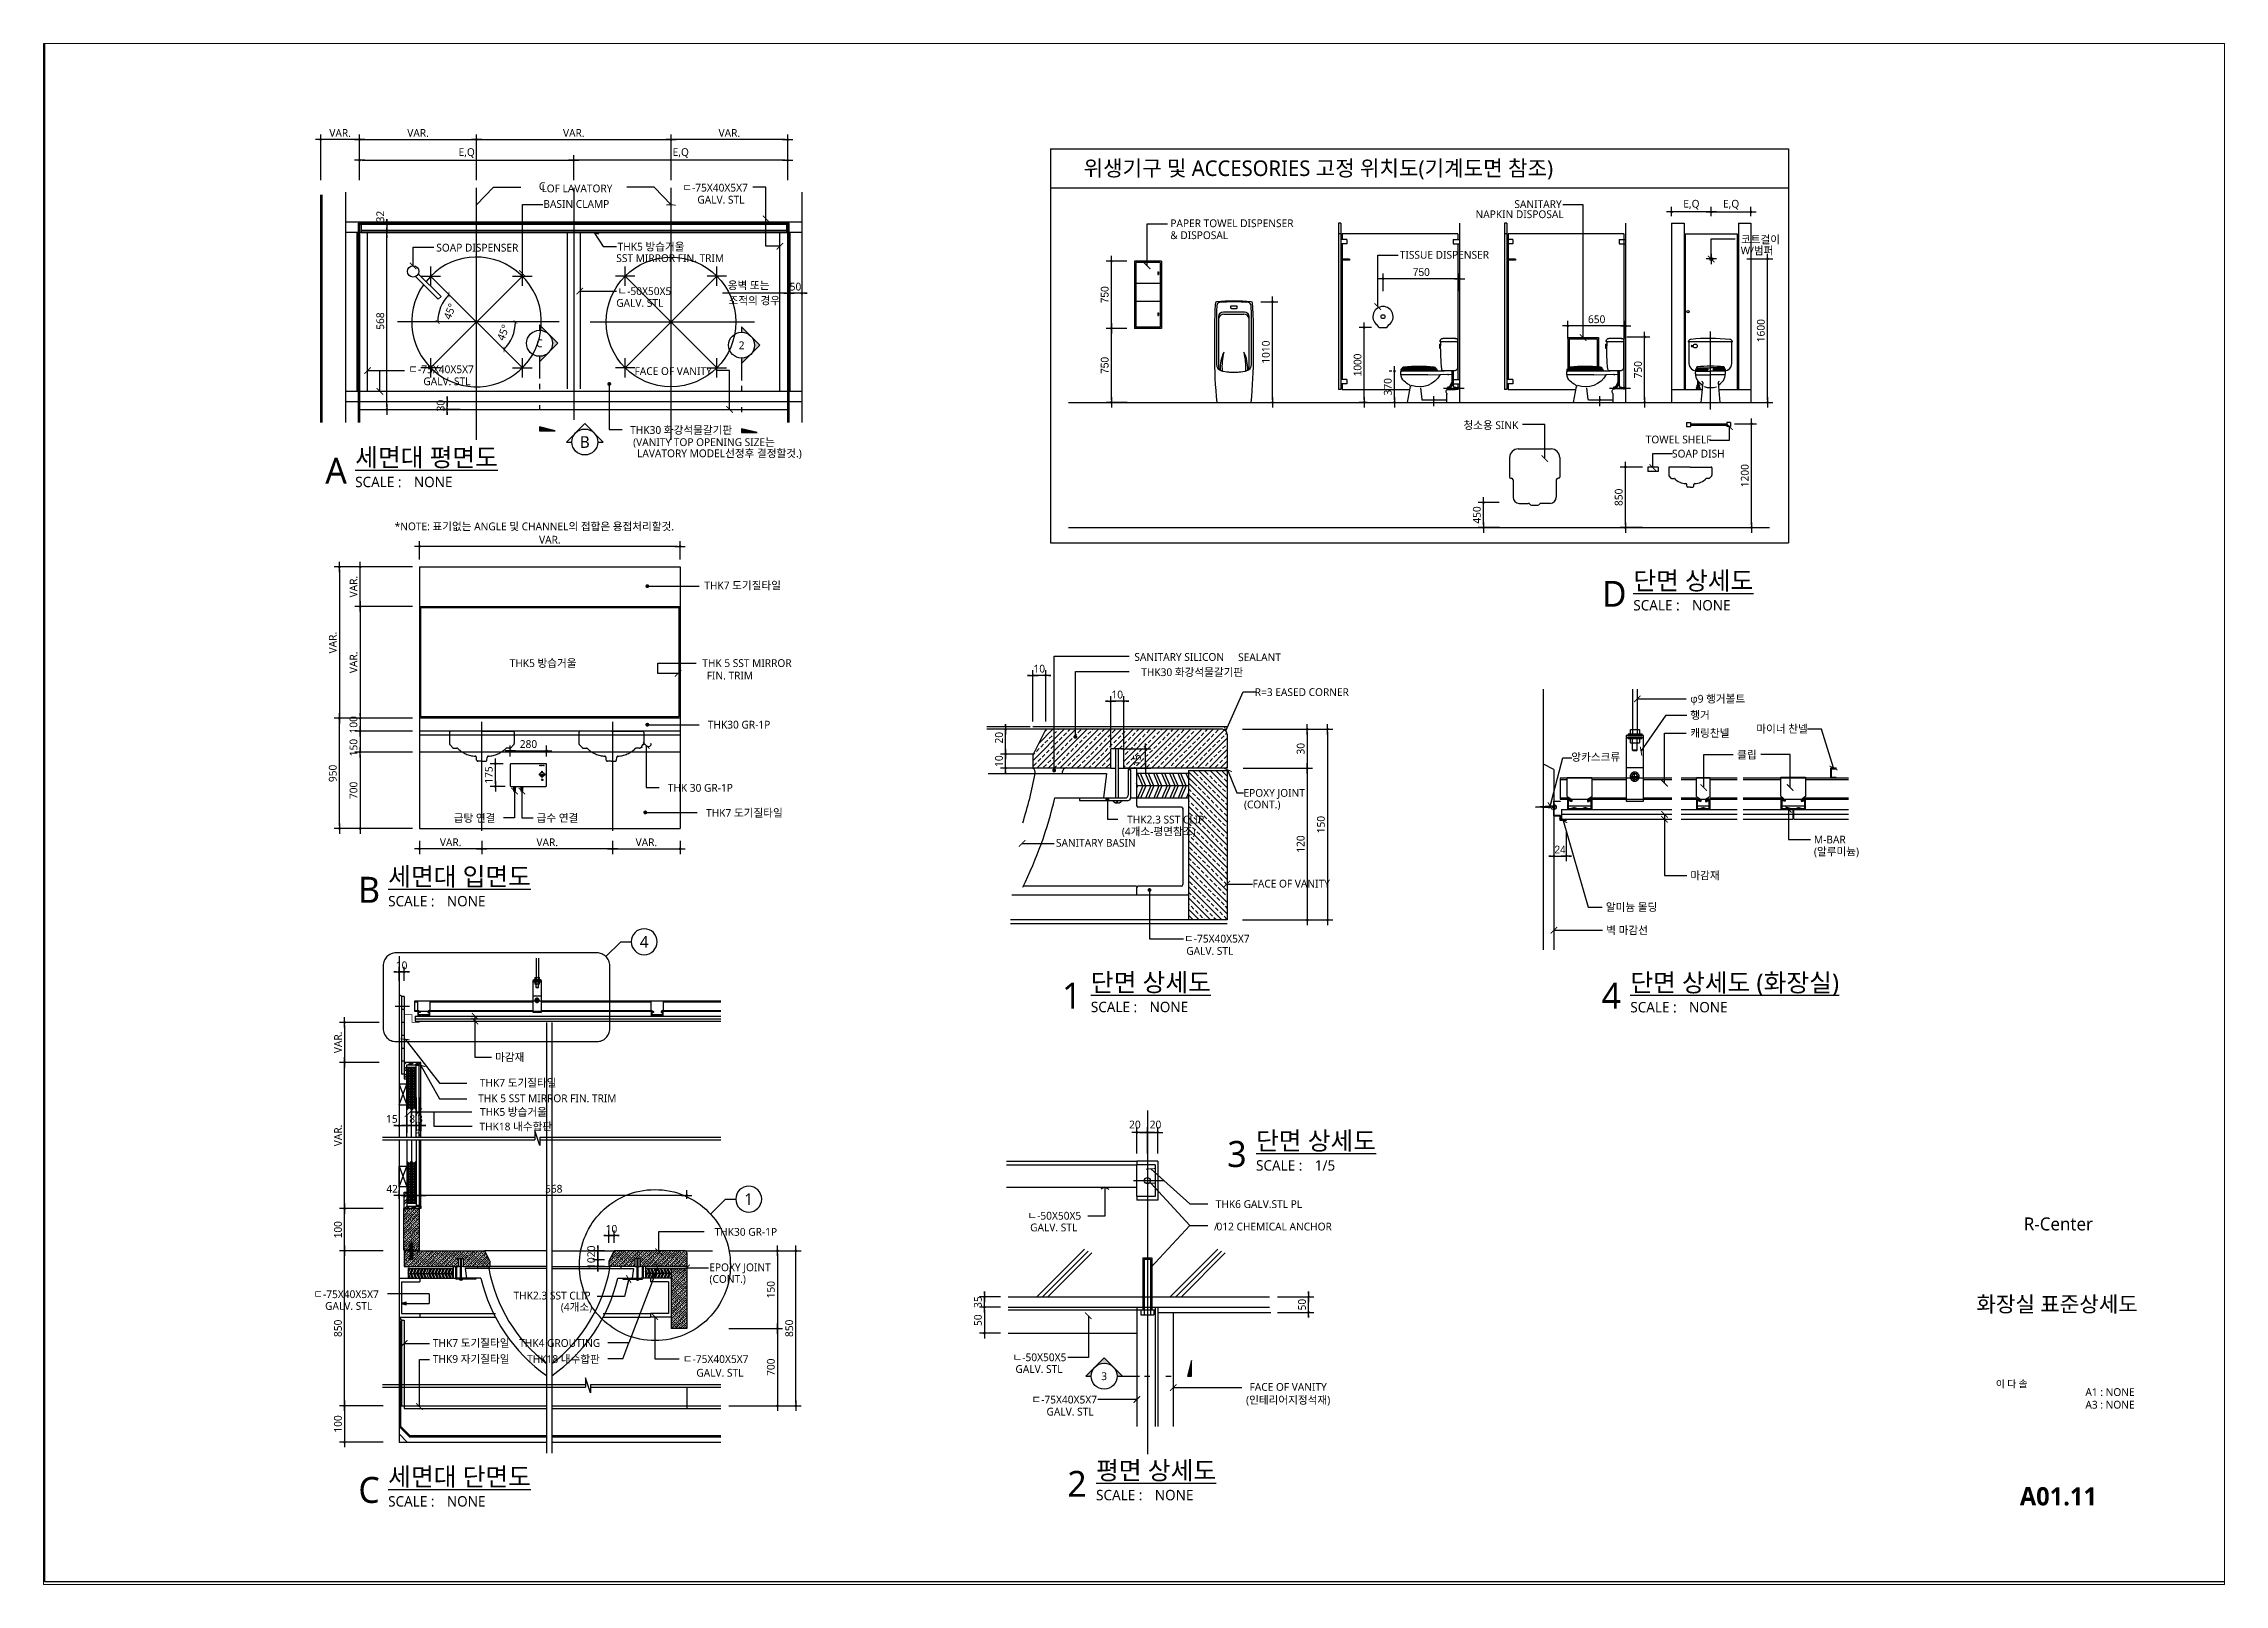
# Paper-space layout 'A7.11' of a CAD drawing. Header units: millimetres. Extents: x 0 to 420, y 0 to 297.
# The model-space entities are those that its viewports show. They can reach past a viewport. Long polylines and large blocks are cut down to what shows.
import ezdxf
from ezdxf.enums import TextEntityAlignment as Align

# ---------------------------------------------------------------- set-up
doc = ezdxf.new("R2010")
doc.units = ezdxf.units.MM
doc.header["$LTSCALE"] = 100
for name, pattern in [('CEN-AGI', [32.2, 30, -1, 0.2, -1]), ('CEN-CB', [10, 9.25, -0.25, 0.25, -0.25]), ('DASHDOT', [1, 0.5, -0.25, 0, -0.25]), ('DASHED', [0.75, 0.5, -0.25]), ('HIDDEN', [2, 1, -1]), ('HIDDEN2', [0.1875, 0.125, -0.0625]), ('PHANTOM', [2.5, 1.25, -0.25, 0.25, -0.25, 0.25, -0.25])]:
    doc.linetypes.add(name, pattern=pattern)
doc.layers.get('Defpoints').update_dxf_attribs({"color": 137})
for name, color, linetype in [('311', 2, 'Continuous'), ('313', 7, 'Continuous'), ('3TXT', 3, 'Continuous'), ('A-Leader', 6, 'Continuous'), ('A-SYM', 6, 'Continuous'), ('a-TAG-1', 6, 'Continuous'), ('ANGLE', 3, 'Continuous'), ('CEN', 1, 'CEN-AGI'), ('CTR', 1, 'CEN-CB'), ('DIM', 7, 'Continuous'), ('ELE', 7, 'Continuous'), ('F-FUR', 6, 'Continuous'), ('FIN', 5, 'Continuous'), ('FIN3', 3, 'Continuous'), ('FIN4', 4, 'Continuous'), ('FIN5', 5, 'Continuous'), ('FIN7', 7, 'Continuous'), ('FUNT', 6, 'Continuous'), ('HAT', 5, 'Continuous'), ('MISC', 6, 'Continuous'), ('PCEN', 1, 'Continuous'), ('SAN', 201, 'Continuous'), ('SHT', 5, 'Continuous'), ('SYM', 6, 'Continuous'), ('SYM-LEAD', 6, 'Continuous'), ('TAG', 6, 'Continuous'), ('TEXT', 3, 'Continuous'), ('TILE', 10, 'Continuous'), ('TOIL', 4, 'Continuous'), ('TXT', 3, 'Continuous'), ('WAL', 3, 'Continuous')]:
    doc.layers.add(name, color=color, linetype=linetype)
doc.layers.add('PIPE', color=8, linetype='Continuous', lineweight=5)
doc.styles.add('ARIAL', font='malgun.ttf')
doc.styles.add('굴림체(옥산)', font='malgun.ttf')
doc.styles.add('맑은고딕', font='malgun.ttf')
doc.styles.add('맑은고딕B', font='malgunbd.ttf')
doc.styles.add('스타일1', font='malgun.ttf')
doc.styles.add('스타일2', font='malgun.ttf')
doc.dimstyles.new('CJA-1', dxfattribs={"dimscale": 50, "dimtxt": 3, "dimasz": 1, "dimexe": 2, "dimexo": 3, "dimgap": 1, "dimtad": 1, "dimdec": 0, "dimdsep": 46, "dimlunit": 6, "dimtxsty": '굴림체(옥산)', "dimblk": 'CJDOT', "dimcen": 0.09, "dimclrd": 256, "dimclre": 256, "dimclrt": 3, "dimazin": 2, "dimtfac": 1, "dimtdec": 0, "dimtix": 1, "dimtmove": 2, "dimatfit": 3, "dimldrblk": 'CJDOT', "dimfxl": 1, "dimtolj": 1, "dimtzin": 0, "dimarcsym": 0})
doc.dimstyles.new('DIM-1', dxfattribs={"dimtxt": 3, "dimasz": 1.5, "dimexe": 1, "dimexo": 1.5, "dimgap": 1, "dimtad": 1, "dimdec": 3, "dimdsep": 46, "dimtxsty": 'ARIAL', "dimblk1": 'ARCHTICK', "dimblk2": 'ARCHTICK', "dimsah": 1, "dimcen": 0, "dimclrd": 256, "dimclre": 256, "dimclrt": 3, "dimazin": 2, "dimtfac": 1, "dimtdec": 3, "dimtix": 1, "dimtmove": 2, "dimatfit": 3, "dimldrblk": 'ARCHTICK', "dimfxl": 1, "dimtolj": 1, "dimtzin": 0, "dimarcsym": 0})
doc.dimstyles.new('DIM-QD 1', dxfattribs={"dimtxt": 3, "dimasz": 1.5, "dimexe": 1, "dimexo": 0, "dimgap": 1, "dimtad": 1, "dimdec": 3, "dimdsep": 46, "dimtxsty": 'ARIAL', "dimblk1": 'ARCHTICK', "dimblk2": 'ARCHTICK', "dimsah": 1, "dimcen": 0, "dimclrd": 256, "dimclre": 256, "dimclrt": 3, "dimazin": 2, "dimtfac": 1, "dimtdec": 3, "dimtix": 1, "dimtmove": 2, "dimatfit": 3, "dimldrblk": 'ARCHTICK', "dimfxl": 1, "dimtolj": 1, "dimtzin": 0, "dimarcsym": 0})
pattern_1 = [(45, (-4276.436, 124.019), (-8.838835, 8.838835), []), (45, (-4267.598, 124.019), (-8.838835, 8.838835), [6.25, -3.125])]

psp = doc.layouts.new('A7.11')

msp = doc.modelspace()

# ---------------------------------------------------------------- texts
at = {"layer": '3TXT', "color": 3, "style": '스타일1'}
for s, height, p in [('위생기구 및 ACCESORIES 고정 위치도(기계도면 참조)', 60, (4010.4929, 5459.6483)), ('& DISPOSAL', 30, (4345.0227, 5201.4181)), ('PAPER TOWEL DISPENSER', 30, (4345.0227, 5247.4806))]:
    msp.add_text(s, height=height, dxfattribs=at).set_placement(p, align=Align.MIDDLE_LEFT)
for s, p in [('SANITARY', (5763.1823, 5321.2831)), ('TISSUE DISPENSER', (5402.0852, 5125.8135))]:
    msp.add_text(s, height=30, dxfattribs=at).set_placement(p, align=Align.MIDDLE_CENTER)
msp.add_text('NAPKIN DISPOSAL', height=30, dxfattribs=at).set_placement((5692.1024, 5267.2831), align=Align.CENTER)
at = {"layer": 'TEXT', "style": '스타일1'}
msp.add_text('R-Center', height=50, dxfattribs=at).set_placement((7769.9677, 1389.5719), align=Align.MIDDLE_CENTER)
at = {"layer": 'TXT', "style": '스타일1'}
for s, p in [('C', (1922.1777, 5390.3763)), ('L', (1930.9164, 5382.4485)), ('OF LAVATORY', (2066.9384, 5381.6164)), ('ㄷ-75X40X5X7', (2589.3921, 5384.7279)), ('BASIN CLAMP', (2054.474, 5321.8069)), ('GALV. STL', (2611.9589, 5338.2415)), ('SOAP DISPENSER', (1672.5554, 5153.4859)), ('THK5 방습거울', (2342.5388, 5157.2413)), ('W/범퍼', (6607.8585, 5142.1958)), ('코트걸이', (6621.1621, 5184.7449)), ('SST MIRROR FIN. TRIM', (2416.3079, 5113.0044)), ('ㄴ-50X50X5', (2316.679, 4985.6556)), ('옹벽 또는', (2718.7291, 5008.1277)), ('조적의 경우', (2740.7607, 4949.5386)), ('GALV. STL', (2298.9926, 4940.4336)), ('ㄷ-75X40X5X7', (1532.6368, 4684.5041)), ('GALV. STL', (1555.2036, 4638.0177)), ('FACE OF VANITY', (2427.8472, 4677.3755)), ('THK30 화강석물갈기판', (2458.8111, 4450.3433)), ('청소용 SINK', (5581.4066, 4468.9229)), ('(VANITY TOP OPENING SIZE는', (2546.6266, 4403.5288)), ('TOWEL SHELF', (6305.2731, 4413.8363)), ('SOAP DISH', (6381.2655, 4359.3535)), ('*NOTE: 표기없는 ANGLE 및 CHANNEL의 접합은 용접처리할것.', (1892.4606, 4078.784)), ('THK7 도기질타일', (2695.812, 3851.018)), ('THK5 방습거울', (1926.198, 3551.542)), ('THK 5 SST MIRROR', (2712.3613, 3551.8098)), ('SANITARY SILICON', (4379.3645, 3575.4887)), ('THK30 화강석물갈기판', (4429.5012, 3516.7545)), ('FIN. TRIM', (2646.5541, 3503.6432)), ('R=3 EASED CORNER', (4852.218, 3439.8213)), ('THK30 GR-1P', (2682.0402, 3314.4856)), ('THK 30 GR-1P', (2532.5134, 3070.7976)), ('EPOXY JOINT', (4745.6588, 3051.3709)), ('THK7 도기질타일', (2702.6872, 2974.3463)), ('THK2.3 SST CLIP', (4327.2305, 2948.534)), ('(CONT.)', (4699.4641, 3006.7035)), ('SANITARY BASIN', (4057.5802, 2858.8093)), ('(4개소-평면참조)', (4300.2342, 2902.6825)), ('FACE OF VANITY', (4811.364, 2701.4242)), ('ㄷ-75X40X5X7', (4524.3272, 2489.4391)), ('GALV. STL', (4497.2697, 2442.1919)), ('THK7 도기질타일', (1830.034, 1933.5666)), ('THK 5 SST MIRROR FIN. TRIM', (1942.5679, 1874.0201)), ('THK18 내수합판', (1820.9547, 1765.0918)), ('THK5 방습거울', (1811.9185, 1821.5086)), ('ㄴ-50X50X5', (3897.6127, 1421.2268)), ('THK6 GALV.STL PL', (4686.7375, 1465.9396)), ('THK30 GR-1P', (2708.1129, 1358.9883)), ('GALV. STL', (3895.3378, 1376.0048)), ('/', (4520.6946, 1379.4876)), ('012 CHEMICAL ANCHOR', (4745.6034, 1379.4876)), ('(CONT.)', (2637.976, 1177.6069)), ('EPOXY JOINT', (2685.5229, 1222.2744)), ('ㄷ-75X40X5X7', (1166.287, 1118.6502)), ('THK2.3 SST CLIP', (1960.7756, 1113.4597)), ('GALV. STL', (1176.3248, 1073.4282)), ('(4개소)', (2054.9846, 1069.3166)), ('THK7 도기질타일', (1648.8969, 930.5786)), ('THK4 GROUTING', (1990.2553, 930.4623)), ('THK9 자기질타일', (1648.8969, 868.9411)), ('THK18 내수합판', (2004.8574, 868.6176)), ('ㄷ-75X40X5X7', (2591.5978, 868.6014)), ('ㄴ-50X50X5', (3840.2429, 875.4458)), ('GALV. STL', (3838.6285, 830.2239)), ('GALV. STL', (2607.9917, 815.7139)), ('FACE OF VANITY', (4799.4913, 761.2464)), ('ㄷ-75X40X5X7', (3935.8423, 712.3669)), ('GALV. STL', (3958.4091, 665.8805)), ('(인테리어지정석재)', (4799.4913, 710.9811))]:
    msp.add_text(s, height=30, dxfattribs=at).set_placement(p, align=Align.MIDDLE_CENTER)
for s, p in [('   LAVATORY MODEL선정후 결정할것.)', (2591.0303, 4345.4391)), ('SEALANT', (4689.0501, 3559.4887))]:
    msp.add_text(s, height=30, dxfattribs=at).set_placement(p, align=Align.CENTER)
for s, p in [('행거', (6350.4203, 3351.3258)), ('φ9 행거볼트', (6350.4203, 3414.2008)), ('캐링찬넬', (6350.4203, 3282.1123)), ('앙카스크류', (5891.5886, 3189.8503)), ('클립', (6530.8212, 3198.8556)), ('M-BAR', (6827.101, 2871.4348)), ('(알루미늄)', (6827.101, 2825.189)), ('마감재', (6350.4203, 2733.1817)), ('알미늄 몰딩', (6024.5456, 2611.049)), ('벽 마감선', (6026.3239, 2521.7119)), ('마감재', (1741.0239, 2032.4855))]:
    msp.add_text(s, height=30, dxfattribs=at).set_placement(p, align=Align.MIDDLE_LEFT)
msp.add_text('마이너 찬넬', height=30, dxfattribs=at).set_placement((6803.2918, 3298.5412), align=Align.MIDDLE_RIGHT)
at = {"layer": 'TXT', "color": 3, "style": '스타일1'}
for s, p in [('급탕 연결', (1581.536, 2939.5463)), ('급수 연결', (1901.1733, 2939.6673))]:
    msp.add_text(s, height=30, dxfattribs=at).set_placement(p)

# ---------------------------------------------------------------- blocks, each defined once
blk = doc.blocks.new('_ArchTick')
at = {"color": 0, "linetype": 'ByBlock', "const_width": 0.15}
blk.add_lwpolyline([(-0.5, -0.5), (0.5, 0.5)], dxfattribs=at)
blk = doc.blocks.new('*D6')
at = {"layer": 'Defpoints', "color": 0, "transparency": 16777216}
for p in [(1492.4, 5044.1), (1351.3, 4866.9), (1974, 4866.9), (1799.3, 4792), (1846.7, 4689.8)]:
    blk.add_point(p, dxfattribs=at)
at = {"layer": 'DIM', "lineweight": -2, "transparency": 16777216}
blk.add_arc((1669.5, 4866.9), 149.8, 315, 0, dxfattribs=at)
at = {"layer": 'DIM', "lineweight": -2, "transparency": 16777216, "xscale": 15, "yscale": 15, "zscale": 15}
for p, rotation in [((1819.4, 4866.9), 90), ((1775.5, 4761), 224.9999999999996)]:
    blk.add_blockref('_ArchTick', p, dxfattribs=dict(at, rotation=rotation))
at = {"layer": 'DIM', "color": 3, "transparency": 16777216, "insert": (1772.5, 4826.1), "char_height": 30, "attachment_point": 5, "rotation": 68.38046, "style": '맑은고딕'}
blk.add_mtext('\\A1;45°', dxfattribs=at)
blk = doc.blocks.new('*D7')
at = {"layer": 'Defpoints', "color": 0, "transparency": 16777216}
for p in [(1492.4, 5044.1), (1539.8, 4941.8), (1365.1, 4866.9), (1987.8, 4866.9), (1846.7, 4689.8)]:
    blk.add_point(p, dxfattribs=at)
at = {"layer": 'DIM', "lineweight": -2, "transparency": 16777216}
blk.add_arc((1669.5, 4866.9), 149.8, 135, 180, dxfattribs=at)
at = {"layer": 'DIM', "lineweight": -2, "transparency": 16777216, "xscale": 15, "yscale": 15, "zscale": 15}
for p, rotation in [((1563.6, 4972.9), 44.99999999999913), ((1519.7, 4866.9), 270.0000000000001)]:
    blk.add_blockref('_ArchTick', p, dxfattribs=dict(at, rotation=rotation))
at = {"layer": 'DIM', "color": 3, "transparency": 16777216, "insert": (1566.6, 4907.7), "char_height": 30, "attachment_point": 5, "rotation": 68.38046, "style": '맑은고딕'}
blk.add_mtext('\\A1;45°', dxfattribs=at)
blk = doc.blocks.new('CJDOT')
blk.add_line((-2, 0), (2, 0))
at = {"const_width": 0.5}
blk.add_lwpolyline([(-0.25, 0, 1), (0.25, 0, 1)], format="xyb", close=True, dxfattribs=at)
blk = doc.blocks.new('*D8')
at = {"layer": 'Defpoints', "color": 0, "transparency": 16777216}
for p in [(1454.6, 1499.5), (1454.6, 1456.1), (2480, 1456.1)]:
    blk.add_point(p, dxfattribs=at)
at = {"layer": 'DIM', "lineweight": -2, "transparency": 16777216}
for p, q in [((1454.6, 1486.1), (1454.6, 1519.5)), ((2480, 1486.1), (2480, 1519.5)), ((2470, 1499.5), (1464.6, 1499.5))]:
    blk.add_line(p, q, dxfattribs=at)
at = {"layer": 'DIM', "lineweight": -2, "transparency": 16777216, "xscale": 10, "yscale": 10, "zscale": 10, "rotation": 180}
blk.add_blockref('CJDOT', (1454.6, 1499.5), dxfattribs=at)
at = {"layer": 'DIM', "lineweight": -2, "transparency": 16777216, "xscale": 10, "yscale": 10, "zscale": 10}
blk.add_blockref('CJDOT', (2480, 1499.5), dxfattribs=at)
at = {"layer": 'DIM', "color": 3, "transparency": 16777216, "insert": (1967.3, 1525), "char_height": 30, "attachment_point": 5, "style": '맑은고딕'}
blk.add_mtext('\\A1;568', dxfattribs=at)
blk = doc.blocks.new('*D9')
at = {"layer": 'Defpoints', "color": 0, "transparency": 16777216}
for p in [(2044.5, 5490.2), (1218.5, 5383.8), (2044.5, 5383.8)]:
    blk.add_point(p, dxfattribs=at)
at = {"layer": 'DIM', "lineweight": -2, "transparency": 16777216}
for p, q in [((1218.5, 5413.8), (1218.5, 5510.2)), ((1228.5, 5490.2), (2034.5, 5490.2)), ((2044.5, 5413.8), (2044.5, 5510.2))]:
    blk.add_line(p, q, dxfattribs=at)
at = {"layer": 'DIM', "lineweight": -2, "transparency": 16777216, "xscale": 10, "yscale": 10, "zscale": 10, "rotation": 180}
blk.add_blockref('CJDOT', (1218.5, 5490.2), dxfattribs=at)
at = {"layer": 'DIM', "lineweight": -2, "transparency": 16777216, "xscale": 10, "yscale": 10, "zscale": 10}
blk.add_blockref('CJDOT', (2044.5, 5490.2), dxfattribs=at)
at = {"layer": 'DIM', "color": 3, "transparency": 16777216, "insert": (1631.5, 5518.2), "char_height": 30, "attachment_point": 5, "style": '맑은고딕'}
blk.add_mtext('\\A1;E,Q', dxfattribs=at)
blk = doc.blocks.new('*D10')
at = {"layer": 'Defpoints', "color": 0, "transparency": 16777216}
for p in [(1556.8, 4559.4), (1636, 4559.4), (1636, 4529.4)]:
    blk.add_point(p, dxfattribs=at)
at = {"layer": 'DIM', "lineweight": -2, "transparency": 16777216}
for p, q in [((1606, 4559.4), (1536.8, 4559.4)), ((1556.8, 4569.4), (1556.8, 4579.4)), ((1556.8, 4529.4), (1556.8, 4559.4)), ((1606, 4529.4), (1536.8, 4529.4)), ((1556.8, 4519.4), (1556.8, 4509.4))]:
    blk.add_line(p, q, dxfattribs=at)
at = {"layer": 'DIM', "lineweight": -2, "transparency": 16777216, "xscale": 10, "yscale": 10, "zscale": 10}
for p, rotation in [((1556.8, 4559.4), 270), ((1556.8, 4529.4), 90)]:
    blk.add_blockref('CJDOT', p, dxfattribs=dict(at, rotation=rotation))
at = {"layer": 'DIM', "color": 3, "transparency": 16777216, "insert": (1531.3, 4544.4), "char_height": 30, "attachment_point": 5, "rotation": 90, "style": '맑은고딕'}
blk.add_mtext('\\A1;30', dxfattribs=at)
blk = doc.blocks.new('*D11')
at = {"layer": 'Defpoints', "color": 0, "transparency": 16777216}
for p in [(1669.5, 5570.2), (1218.5, 5383.8), (1669.5, 5383.8)]:
    blk.add_point(p, dxfattribs=at)
at = {"layer": 'DIM', "lineweight": -2, "transparency": 16777216}
for p, q in [((1218.5, 5413.8), (1218.5, 5590.2)), ((1228.5, 5570.2), (1659.5, 5570.2)), ((1669.5, 5413.8), (1669.5, 5590.2))]:
    blk.add_line(p, q, dxfattribs=at)
at = {"layer": 'DIM', "lineweight": -2, "transparency": 16777216, "xscale": 10, "yscale": 10, "zscale": 10, "rotation": 180}
blk.add_blockref('CJDOT', (1218.5, 5570.2), dxfattribs=at)
at = {"layer": 'DIM', "lineweight": -2, "transparency": 16777216, "xscale": 10, "yscale": 10, "zscale": 10}
blk.add_blockref('CJDOT', (1669.5, 5570.2), dxfattribs=at)
at = {"layer": 'DIM', "color": 3, "transparency": 16777216, "insert": (1444, 5595.4), "char_height": 30, "attachment_point": 5, "style": '맑은고딕'}
blk.add_mtext('\\A1;VAR.', dxfattribs=at)
blk = doc.blocks.new('*D12')
at = {"layer": 'Defpoints', "color": 0, "transparency": 16777216}
for p in [(1339.5, 688.4), (1160.7, 548.4), (1339.5, 548.4)]:
    blk.add_point(p, dxfattribs=at)
at = {"layer": 'DIM', "lineweight": -2, "transparency": 16777216}
for p, q in [((1309.5, 688.4), (1140.7, 688.4)), ((1160.7, 678.4), (1160.7, 558.4)), ((1309.5, 548.4), (1140.7, 548.4))]:
    blk.add_line(p, q, dxfattribs=at)
at = {"layer": 'DIM', "lineweight": -2, "transparency": 16777216, "xscale": 10, "yscale": 10, "zscale": 10}
for p, rotation in [((1160.7, 688.4), 90), ((1160.7, 548.4), 270)]:
    blk.add_blockref('CJDOT', p, dxfattribs=dict(at, rotation=rotation))
at = {"layer": 'DIM', "color": 3, "transparency": 16777216, "insert": (1135.1, 618.4), "char_height": 30, "attachment_point": 5, "rotation": 90, "style": '맑은고딕'}
blk.add_mtext('\\A1;100', dxfattribs=at)
blk = doc.blocks.new('*D13')
at = {"layer": 'Defpoints', "color": 0, "transparency": 16777216}
for p in [(1160.7, 1286.1), (1266.7, 1286.1), (1339.5, 688.4)]:
    blk.add_point(p, dxfattribs=at)
at = {"layer": 'DIM', "lineweight": -2, "transparency": 16777216}
for p, q in [((1236.7, 1286.1), (1140.7, 1286.1)), ((1160.7, 698.4), (1160.7, 1276.1)), ((1309.5, 688.4), (1140.7, 688.4))]:
    blk.add_line(p, q, dxfattribs=at)
at = {"layer": 'DIM', "lineweight": -2, "transparency": 16777216, "xscale": 10, "yscale": 10, "zscale": 10}
for p, rotation in [((1160.7, 1286.1), 90), ((1160.7, 688.4), 270)]:
    blk.add_blockref('CJDOT', p, dxfattribs=dict(at, rotation=rotation))
at = {"layer": 'DIM', "color": 3, "transparency": 16777216, "insert": (1135.2, 987.2), "char_height": 30, "attachment_point": 5, "rotation": 90, "style": '맑은고딕'}
blk.add_mtext('\\A1;850', dxfattribs=at)
blk = doc.blocks.new('*D14')
at = {"layer": 'Defpoints', "color": 0, "transparency": 16777216}
for p in [(1160.7, 2012.5), (1323.6, 2012.5), (1339.5, 1448.6)]:
    blk.add_point(p, dxfattribs=at)
at = {"layer": 'DIM', "lineweight": -2, "transparency": 16777216}
for p, q in [((1293.6, 2012.5), (1140.7, 2012.5)), ((1160.7, 1458.6), (1160.7, 2002.5)), ((1309.5, 1448.6), (1140.7, 1448.6))]:
    blk.add_line(p, q, dxfattribs=at)
at = {"layer": 'DIM', "lineweight": -2, "transparency": 16777216, "xscale": 10, "yscale": 10, "zscale": 10}
for p, rotation in [((1160.7, 2012.5), 90), ((1160.7, 1448.6), 270)]:
    blk.add_blockref('CJDOT', p, dxfattribs=dict(at, rotation=rotation))
at = {"layer": 'DIM', "color": 3, "transparency": 16777216, "insert": (1135.5, 1730.6), "char_height": 30, "attachment_point": 5, "rotation": 90, "style": '맑은고딕'}
blk.add_mtext('\\A1;VAR.', dxfattribs=at)
blk = doc.blocks.new('*D15')
at = {"layer": 'Defpoints', "color": 0, "transparency": 16777216}
for p in [(1160.7, 1448.6), (1339.5, 1448.6), (1339.5, 1286.1)]:
    blk.add_point(p, dxfattribs=at)
at = {"layer": 'DIM', "lineweight": -2, "transparency": 16777216}
for p, q in [((1309.5, 1448.6), (1140.7, 1448.6)), ((1160.7, 1296.1), (1160.7, 1438.6)), ((1309.5, 1286.1), (1140.7, 1286.1))]:
    blk.add_line(p, q, dxfattribs=at)
at = {"layer": 'DIM', "lineweight": -2, "transparency": 16777216, "xscale": 10, "yscale": 10, "zscale": 10}
for p, rotation in [((1160.7, 1448.6), 90), ((1160.7, 1286.1), 270)]:
    blk.add_blockref('CJDOT', p, dxfattribs=dict(at, rotation=rotation))
at = {"layer": 'DIM', "color": 3, "transparency": 16777216, "insert": (1135.3, 1367.4), "char_height": 30, "attachment_point": 5, "rotation": 90, "style": '맑은고딕'}
blk.add_mtext('\\A1;{\\f굴림|b0|i0|c129|p49;100}', dxfattribs=at)
blk = doc.blocks.new('*D16')
at = {"layer": 'Defpoints', "color": 0, "transparency": 16777216}
for p in [(1390.6, 2360.9), (1370.6, 2297.4), (1390.6, 2297.4)]:
    blk.add_point(p, dxfattribs=at)
at = {"layer": 'DIM', "lineweight": -2, "transparency": 16777216}
for p, q in [((1360.6, 2360.9), (1350.6, 2360.9)), ((1370.6, 2327.4), (1370.6, 2380.9)), ((1370.6, 2360.9), (1390.6, 2360.9)), ((1390.6, 2327.4), (1390.6, 2380.9)), ((1400.6, 2360.9), (1410.6, 2360.9))]:
    blk.add_line(p, q, dxfattribs=at)
at = {"layer": 'DIM', "lineweight": -2, "transparency": 16777216, "xscale": 10, "yscale": 10, "zscale": 10}
blk.add_blockref('CJDOT', (1370.6, 2360.9), dxfattribs=at)
at = {"layer": 'DIM', "lineweight": -2, "transparency": 16777216, "xscale": 10, "yscale": 10, "zscale": 10, "rotation": 180}
blk.add_blockref('CJDOT', (1390.6, 2360.9), dxfattribs=at)
at = {"layer": 'DIM', "color": 3, "transparency": 16777216, "insert": (1380.6, 2386.4), "char_height": 30, "attachment_point": 5, "style": '맑은고딕'}
blk.add_mtext('\\A1;10', dxfattribs=at)
blk = doc.blocks.new('*D17')
at = {"layer": 'Defpoints', "color": 0, "transparency": 16777216}
for p in [(1244.7, 5243.4), (1244.7, 5211.4), (1323.9, 5211.4)]:
    blk.add_point(p, dxfattribs=at)
at = {"layer": 'DIM', "lineweight": -2, "transparency": 16777216}
for p, q in [((1274.7, 5243.4), (1343.9, 5243.4)), ((1323.9, 5253.4), (1323.9, 5263.4)), ((1323.9, 5243.4), (1323.9, 5211.4)), ((1274.7, 5211.4), (1343.9, 5211.4)), ((1323.9, 5201.4), (1323.9, 5191.4))]:
    blk.add_line(p, q, dxfattribs=at)
at = {"layer": 'DIM', "lineweight": -2, "transparency": 16777216, "xscale": 10, "yscale": 10, "zscale": 10}
for p, rotation in [((1323.9, 5243.4), 270), ((1323.9, 5211.4), 90)]:
    blk.add_blockref('CJDOT', p, dxfattribs=dict(at, rotation=rotation))
at = {"layer": 'DIM', "color": 3, "transparency": 16777216, "insert": (1298.4, 5273.2), "char_height": 30, "attachment_point": 5, "rotation": 90, "style": '맑은고딕'}
blk.add_mtext('\\A1;32', dxfattribs=at)
blk = doc.blocks.new('*D18')
at = {"layer": 'Defpoints', "color": 0, "transparency": 16777216}
for p in [(1068.5, 5570.2), (1068.5, 5383.8), (1218.5, 5383.8)]:
    blk.add_point(p, dxfattribs=at)
at = {"layer": 'DIM', "lineweight": -2, "transparency": 16777216}
for p, q in [((1068.5, 5413.8), (1068.5, 5590.2)), ((1208.5, 5570.2), (1078.5, 5570.2)), ((1218.5, 5413.8), (1218.5, 5590.2))]:
    blk.add_line(p, q, dxfattribs=at)
at = {"layer": 'DIM', "lineweight": -2, "transparency": 16777216, "xscale": 10, "yscale": 10, "zscale": 10, "rotation": 180}
blk.add_blockref('CJDOT', (1068.5, 5570.2), dxfattribs=at)
at = {"layer": 'DIM', "lineweight": -2, "transparency": 16777216, "xscale": 10, "yscale": 10, "zscale": 10}
blk.add_blockref('CJDOT', (1218.5, 5570.2), dxfattribs=at)
at = {"layer": 'DIM', "color": 3, "transparency": 16777216, "insert": (1143.5, 5595.4), "char_height": 30, "attachment_point": 5, "style": '맑은고딕'}
blk.add_mtext('\\A1;VAR.', dxfattribs=at)
blk = doc.blocks.new('*D19')
at = {"layer": 'Defpoints', "color": 0, "transparency": 16777216}
for p in [(1453.2, 3289), (1220.7, 3208), (1453.2, 3208)]:
    blk.add_point(p, dxfattribs=at)
at = {"layer": 'DIM', "lineweight": -2, "transparency": 16777216}
for p, q in [((1423.2, 3289), (1200.7, 3289)), ((1220.7, 3299), (1220.7, 3309)), ((1220.7, 3289), (1220.7, 3208)), ((1423.2, 3208), (1200.7, 3208)), ((1220.7, 3198), (1220.7, 3188))]:
    blk.add_line(p, q, dxfattribs=at)
at = {"layer": 'DIM', "lineweight": -2, "transparency": 16777216, "xscale": 10, "yscale": 10, "zscale": 10}
for p, rotation in [((1220.7, 3289), 270), ((1220.7, 3208), 90)]:
    blk.add_blockref('CJDOT', p, dxfattribs=dict(at, rotation=rotation))
at = {"layer": 'DIM', "color": 3, "transparency": 16777216, "insert": (1195.2, 3226.1), "char_height": 30, "attachment_point": 5, "rotation": 90, "style": '맑은고딕'}
blk.add_mtext('\\A1;150', dxfattribs=at)
blk = doc.blocks.new('*D20')
at = {"layer": 'Defpoints', "color": 0, "transparency": 16777216}
for p in [(1220.7, 3922.5), (1453.2, 3922.5), (1453.2, 3770.5)]:
    blk.add_point(p, dxfattribs=at)
at = {"layer": 'DIM', "lineweight": -2, "transparency": 16777216}
for p, q in [((1423.2, 3922.5), (1200.7, 3922.5)), ((1220.7, 3780.5), (1220.7, 3912.5)), ((1423.2, 3770.5), (1200.7, 3770.5))]:
    blk.add_line(p, q, dxfattribs=at)
at = {"layer": 'DIM', "lineweight": -2, "transparency": 16777216, "xscale": 10, "yscale": 10, "zscale": 10}
for p, rotation in [((1220.7, 3922.5), 90), ((1220.7, 3770.5), 270)]:
    blk.add_blockref('CJDOT', p, dxfattribs=dict(at, rotation=rotation))
at = {"layer": 'DIM', "color": 3, "transparency": 16777216, "insert": (1195.5, 3846.5), "char_height": 30, "attachment_point": 5, "rotation": 90, "style": '맑은고딕'}
blk.add_mtext('\\A1;VAR.', dxfattribs=at)
blk = doc.blocks.new('*D21')
at = {"layer": 'Defpoints', "color": 0, "transparency": 16777216}
for p in [(1451.7, 3922.5), (1140.7, 3339), (1379.8, 3339)]:
    blk.add_point(p, dxfattribs=at)
at = {"layer": 'DIM', "lineweight": -2, "transparency": 16777216}
for p, q in [((1421.7, 3922.5), (1120.7, 3922.5)), ((1140.7, 3912.5), (1140.7, 3349)), ((1349.8, 3339), (1120.7, 3339))]:
    blk.add_line(p, q, dxfattribs=at)
at = {"layer": 'DIM', "lineweight": -2, "transparency": 16777216, "xscale": 10, "yscale": 10, "zscale": 10}
for p, rotation in [((1140.7, 3922.5), 90), ((1140.7, 3339), 270)]:
    blk.add_blockref('CJDOT', p, dxfattribs=dict(at, rotation=rotation))
at = {"layer": 'DIM', "color": 3, "transparency": 16777216, "insert": (1115.5, 3630.7), "char_height": 30, "attachment_point": 5, "rotation": 90, "style": '맑은고딕'}
blk.add_mtext('\\A1;VAR.', dxfattribs=at)
blk = doc.blocks.new('*D22')
at = {"layer": 'Defpoints', "color": 0, "transparency": 16777216}
for p in [(1453.2, 3770.5), (1220.7, 3339), (1453.2, 3339)]:
    blk.add_point(p, dxfattribs=at)
at = {"layer": 'DIM', "lineweight": -2, "transparency": 16777216}
for p, q in [((1423.2, 3770.5), (1200.7, 3770.5)), ((1220.7, 3760.5), (1220.7, 3349)), ((1423.2, 3339), (1200.7, 3339))]:
    blk.add_line(p, q, dxfattribs=at)
at = {"layer": 'DIM', "lineweight": -2, "transparency": 16777216, "xscale": 10, "yscale": 10, "zscale": 10}
for p, rotation in [((1220.7, 3770.5), 90), ((1220.7, 3339), 270)]:
    blk.add_blockref('CJDOT', p, dxfattribs=dict(at, rotation=rotation))
at = {"layer": 'DIM', "color": 3, "transparency": 16777216, "insert": (1195.5, 3554.7), "char_height": 30, "attachment_point": 5, "rotation": 90, "style": '맑은고딕'}
blk.add_mtext('\\A1;VAR.', dxfattribs=at)
blk = doc.blocks.new('*D23')
at = {"layer": 'Defpoints', "color": 0, "transparency": 16777216}
for p in [(1220.7, 3289), (1453.2, 3339), (1453.2, 3289)]:
    blk.add_point(p, dxfattribs=at)
at = {"layer": 'DIM', "lineweight": -2, "transparency": 16777216}
for p, q in [((1423.2, 3339), (1200.7, 3339)), ((1423.2, 3289), (1200.7, 3289)), ((1220.7, 3349), (1220.7, 3359)), ((1220.7, 3339), (1220.7, 3289)), ((1220.7, 3279), (1220.7, 3269))]:
    blk.add_line(p, q, dxfattribs=at)
at = {"layer": 'DIM', "lineweight": -2, "transparency": 16777216, "xscale": 10, "yscale": 10, "zscale": 10}
for p, rotation in [((1220.7, 3339), 270), ((1220.7, 3289), 90)]:
    blk.add_blockref('CJDOT', p, dxfattribs=dict(at, rotation=rotation))
at = {"layer": 'DIM', "color": 3, "transparency": 16777216, "insert": (1195.1, 3314), "char_height": 30, "attachment_point": 5, "rotation": 90, "style": '맑은고딕'}
blk.add_mtext('\\A1;100', dxfattribs=at)
blk = doc.blocks.new('*D24')
at = {"layer": 'Defpoints', "color": 0, "transparency": 16777216}
for p in [(1453.2, 3208), (1220.7, 2914), (1453.2, 2914)]:
    blk.add_point(p, dxfattribs=at)
at = {"layer": 'DIM', "lineweight": -2, "transparency": 16777216}
for p, q in [((1423.2, 3208), (1200.7, 3208)), ((1220.7, 3198), (1220.7, 2924)), ((1423.2, 2914), (1200.7, 2914))]:
    blk.add_line(p, q, dxfattribs=at)
at = {"layer": 'DIM', "lineweight": -2, "transparency": 16777216, "xscale": 10, "yscale": 10, "zscale": 10}
for p, rotation in [((1220.7, 3208), 90), ((1220.7, 2914), 270)]:
    blk.add_blockref('CJDOT', p, dxfattribs=dict(at, rotation=rotation))
at = {"layer": 'DIM', "color": 3, "transparency": 16777216, "insert": (1195.2, 3061), "char_height": 30, "attachment_point": 5, "rotation": 90, "style": '맑은고딕'}
blk.add_mtext('\\A1;700', dxfattribs=at)
blk = doc.blocks.new('*D25')
at = {"layer": 'Defpoints', "color": 0, "transparency": 16777216}
for p in [(2612.1, 986.1), (2612.1, 688.4), (2830.1, 688.4)]:
    blk.add_point(p, dxfattribs=at)
at = {"layer": 'DIM', "lineweight": -2, "transparency": 16777216}
for p, q in [((2642.1, 986.1), (2850.1, 986.1)), ((2830.1, 976.1), (2830.1, 698.4)), ((2642.1, 688.4), (2850.1, 688.4))]:
    blk.add_line(p, q, dxfattribs=at)
at = {"layer": 'DIM', "lineweight": -2, "transparency": 16777216, "xscale": 10, "yscale": 10, "zscale": 10}
for p, rotation in [((2830.1, 986.1), 90), ((2830.1, 688.4), 270)]:
    blk.add_blockref('CJDOT', p, dxfattribs=dict(at, rotation=rotation))
at = {"layer": 'DIM', "color": 3, "transparency": 16777216, "insert": (2804.6, 837.2), "char_height": 30, "attachment_point": 5, "rotation": 90, "style": '맑은고딕'}
blk.add_mtext('\\A1;700', dxfattribs=at)
blk = doc.blocks.new('*D26')
at = {"layer": 'Defpoints', "color": 0, "transparency": 16777216}
for p in [(2765.3, 1286.1), (2901, 1286.1), (2765.3, 688.4)]:
    blk.add_point(p, dxfattribs=at)
at = {"layer": 'DIM', "lineweight": -2, "transparency": 16777216}
for p, q in [((2795.3, 1286.1), (2921, 1286.1)), ((2901, 698.4), (2901, 1276.1)), ((2795.3, 688.4), (2921, 688.4))]:
    blk.add_line(p, q, dxfattribs=at)
at = {"layer": 'DIM', "lineweight": -2, "transparency": 16777216, "xscale": 10, "yscale": 10, "zscale": 10}
for p, rotation in [((2901, 1286.1), 90), ((2901, 688.4), 270)]:
    blk.add_blockref('CJDOT', p, dxfattribs=dict(at, rotation=rotation))
at = {"layer": 'DIM', "color": 3, "transparency": 16777216, "insert": (2875.5, 987.2), "char_height": 30, "attachment_point": 5, "rotation": 90, "style": '맑은고딕'}
blk.add_mtext('\\A1;850', dxfattribs=at)
blk = doc.blocks.new('*D27')
at = {"layer": 'Defpoints', "color": 0, "transparency": 16777216}
for p in [(2137.6, 1286.1), (2192.8, 1286.1), (2192.8, 1251.1)]:
    blk.add_point(p, dxfattribs=at)
at = {"layer": 'DIM', "lineweight": -2, "transparency": 16777216}
for p, q in [((2162.8, 1286.1), (2117.6, 1286.1)), ((2137.6, 1296.1), (2137.6, 1306.1)), ((2137.6, 1251.1), (2137.6, 1286.1)), ((2162.8, 1251.1), (2117.6, 1251.1)), ((2137.6, 1241.1), (2137.6, 1231.1))]:
    blk.add_line(p, q, dxfattribs=at)
at = {"layer": 'DIM', "lineweight": -2, "transparency": 16777216, "xscale": 10, "yscale": 10, "zscale": 10}
for p, rotation in [((2137.6, 1286.1), 270), ((2137.6, 1251.1), 90)]:
    blk.add_blockref('CJDOT', p, dxfattribs=dict(at, rotation=rotation))
at = {"layer": 'DIM', "color": 3, "transparency": 16777216, "insert": (2112.1, 1268.6), "char_height": 30, "attachment_point": 5, "rotation": 90, "style": '맑은고딕'}
blk.add_mtext('\\A1;   20', dxfattribs=at)
blk = doc.blocks.new('*D28')
at = {"layer": 'Defpoints', "color": 0, "transparency": 16777216}
for p in [(2137.6, 1251.1), (2192.8, 1251.1), (2192.8, 1226.1)]:
    blk.add_point(p, dxfattribs=at)
at = {"layer": 'DIM', "lineweight": -2, "transparency": 16777216}
for p, q in [((2137.6, 1261.1), (2137.6, 1271.1)), ((2162.8, 1251.1), (2117.6, 1251.1)), ((2162.8, 1226.1), (2117.6, 1226.1)), ((2137.6, 1226.1), (2137.6, 1251.1)), ((2137.6, 1216.1), (2137.6, 1206.1))]:
    blk.add_line(p, q, dxfattribs=at)
at = {"layer": 'DIM', "lineweight": -2, "transparency": 16777216, "xscale": 10, "yscale": 10, "zscale": 10}
for p, rotation in [((2137.6, 1251.1), 270), ((2137.6, 1226.1), 90)]:
    blk.add_blockref('CJDOT', p, dxfattribs=dict(at, rotation=rotation))
at = {"layer": 'DIM', "color": 3, "transparency": 16777216, "insert": (2112.1, 1238.6), "char_height": 30, "attachment_point": 5, "rotation": 90, "style": '맑은고딕'}
blk.add_mtext('\\A1;10', dxfattribs=at)
blk = doc.blocks.new('*D29')
at = {"layer": 'Defpoints', "color": 0, "transparency": 16777216}
for p in [(2180, 1344.9), (2180, 1286.3), (2200, 1286.3)]:
    blk.add_point(p, dxfattribs=at)
at = {"layer": 'DIM', "lineweight": -2, "transparency": 16777216}
for p, q in [((2180, 1316.3), (2180, 1364.9)), ((2200, 1316.3), (2200, 1364.9)), ((2170, 1344.9), (2160, 1344.9)), ((2200, 1344.9), (2180, 1344.9)), ((2210, 1344.9), (2220, 1344.9))]:
    blk.add_line(p, q, dxfattribs=at)
at = {"layer": 'DIM', "lineweight": -2, "transparency": 16777216, "xscale": 10, "yscale": 10, "zscale": 10}
blk.add_blockref('CJDOT', (2180, 1344.9), dxfattribs=at)
at = {"layer": 'DIM', "lineweight": -2, "transparency": 16777216, "xscale": 10, "yscale": 10, "zscale": 10, "rotation": 180}
blk.add_blockref('CJDOT', (2200, 1344.9), dxfattribs=at)
at = {"layer": 'DIM', "color": 3, "transparency": 16777216, "insert": (2190, 1370.5), "char_height": 30, "attachment_point": 5, "style": '맑은고딕'}
blk.add_mtext('\\A1;10', dxfattribs=at)
blk = doc.blocks.new('*D30')
at = {"layer": 'Defpoints', "color": 0, "transparency": 16777216}
for p in [(2612.1, 1286.1), (2612.1, 986.1), (2830.1, 986.1)]:
    blk.add_point(p, dxfattribs=at)
at = {"layer": 'DIM', "lineweight": -2, "transparency": 16777216}
for p, q in [((2642.1, 1286.1), (2850.1, 1286.1)), ((2830.1, 1276.1), (2830.1, 996.1)), ((2642.1, 986.1), (2850.1, 986.1))]:
    blk.add_line(p, q, dxfattribs=at)
at = {"layer": 'DIM', "lineweight": -2, "transparency": 16777216, "xscale": 10, "yscale": 10, "zscale": 10}
for p, rotation in [((2830.1, 1286.1), 90), ((2830.1, 986.1), 270)]:
    blk.add_blockref('CJDOT', p, dxfattribs=dict(at, rotation=rotation))
at = {"layer": 'DIM', "color": 3, "transparency": 16777216, "insert": (2804.5, 1136.1), "char_height": 30, "attachment_point": 5, "rotation": 90, "style": '맑은고딕'}
blk.add_mtext('\\A1;150', dxfattribs=at)
blk = doc.blocks.new('*D31')
at = {"layer": 'Defpoints', "color": 0, "transparency": 16777216}
for p in [(2044.5, 5490.2), (2044.5, 5383.8), (2869.5, 5383.8)]:
    blk.add_point(p, dxfattribs=at)
at = {"layer": 'DIM', "lineweight": -2, "transparency": 16777216}
for p, q in [((2044.5, 5413.8), (2044.5, 5510.2)), ((2859.5, 5490.2), (2054.5, 5490.2)), ((2869.5, 5413.8), (2869.5, 5510.2))]:
    blk.add_line(p, q, dxfattribs=at)
at = {"layer": 'DIM', "lineweight": -2, "transparency": 16777216, "xscale": 10, "yscale": 10, "zscale": 10, "rotation": 180}
blk.add_blockref('CJDOT', (2044.5, 5490.2), dxfattribs=at)
at = {"layer": 'DIM', "lineweight": -2, "transparency": 16777216, "xscale": 10, "yscale": 10, "zscale": 10}
blk.add_blockref('CJDOT', (2869.5, 5490.2), dxfattribs=at)
at = {"layer": 'DIM', "color": 3, "transparency": 16777216, "insert": (2457, 5518.2), "char_height": 30, "attachment_point": 5, "style": '맑은고딕'}
blk.add_mtext('\\A1;E,Q', dxfattribs=at)
blk = doc.blocks.new('*D32')
at = {"layer": 'Defpoints', "color": 0, "transparency": 16777216}
for p in [(2419.5, 5570.2), (2419.5, 5383.8), (2869.5, 5383.8)]:
    blk.add_point(p, dxfattribs=at)
at = {"layer": 'DIM', "lineweight": -2, "transparency": 16777216}
for p, q in [((2419.5, 5413.8), (2419.5, 5590.2)), ((2859.5, 5570.2), (2429.5, 5570.2)), ((2869.5, 5413.8), (2869.5, 5590.2))]:
    blk.add_line(p, q, dxfattribs=at)
at = {"layer": 'DIM', "lineweight": -2, "transparency": 16777216, "xscale": 10, "yscale": 10, "zscale": 10, "rotation": 180}
blk.add_blockref('CJDOT', (2419.5, 5570.2), dxfattribs=at)
at = {"layer": 'DIM', "lineweight": -2, "transparency": 16777216, "xscale": 10, "yscale": 10, "zscale": 10}
blk.add_blockref('CJDOT', (2869.5, 5570.2), dxfattribs=at)
at = {"layer": 'DIM', "color": 3, "transparency": 16777216, "insert": (2644.5, 5595.4), "char_height": 30, "attachment_point": 5, "style": '맑은고딕'}
blk.add_mtext('\\A1;VAR.', dxfattribs=at)
blk = doc.blocks.new('*D33')
at = {"layer": 'Defpoints', "color": 0, "transparency": 16777216}
for p in [(2419.5, 5570.2), (1669.5, 5383.8), (2419.5, 5383.8)]:
    blk.add_point(p, dxfattribs=at)
at = {"layer": 'DIM', "lineweight": -2, "transparency": 16777216}
for p, q in [((1669.5, 5413.8), (1669.5, 5590.2)), ((1679.5, 5570.2), (2409.5, 5570.2)), ((2419.5, 5413.8), (2419.5, 5590.2))]:
    blk.add_line(p, q, dxfattribs=at)
at = {"layer": 'DIM', "lineweight": -2, "transparency": 16777216, "xscale": 10, "yscale": 10, "zscale": 10, "rotation": 180}
blk.add_blockref('CJDOT', (1669.5, 5570.2), dxfattribs=at)
at = {"layer": 'DIM', "lineweight": -2, "transparency": 16777216, "xscale": 10, "yscale": 10, "zscale": 10}
blk.add_blockref('CJDOT', (2419.5, 5570.2), dxfattribs=at)
at = {"layer": 'DIM', "color": 3, "transparency": 16777216, "insert": (2044.5, 5595.4), "char_height": 30, "attachment_point": 5, "style": '맑은고딕'}
blk.add_mtext('\\A1;VAR.', dxfattribs=at)
blk = doc.blocks.new('*D34')
at = {"layer": 'Defpoints', "color": 0, "transparency": 16777216}
for p in [(2874.5, 5056.7), (2924.5, 5056.7), (2874.5, 4977.5)]:
    blk.add_point(p, dxfattribs=at)
at = {"layer": 'DIM', "lineweight": -2, "transparency": 16777216}
for p, q in [((2864.5, 4977.5), (2854.5, 4977.5)), ((2874.5, 5026.7), (2874.5, 4957.5)), ((2924.5, 4977.5), (2874.5, 4977.5)), ((2924.5, 5026.7), (2924.5, 4957.5)), ((2934.5, 4977.5), (2944.5, 4977.5))]:
    blk.add_line(p, q, dxfattribs=at)
at = {"layer": 'DIM', "lineweight": -2, "transparency": 16777216, "xscale": 10, "yscale": 10, "zscale": 10}
blk.add_blockref('CJDOT', (2874.5, 4977.5), dxfattribs=at)
at = {"layer": 'DIM', "lineweight": -2, "transparency": 16777216, "xscale": 10, "yscale": 10, "zscale": 10, "rotation": 180}
blk.add_blockref('CJDOT', (2924.5, 4977.5), dxfattribs=at)
at = {"layer": 'DIM', "color": 3, "transparency": 16777216, "insert": (2899.5, 5003), "char_height": 30, "attachment_point": 5, "style": '맑은고딕'}
blk.add_mtext('\\A1;50', dxfattribs=at)
blk = doc.blocks.new('*D35')
at = {"layer": 'Defpoints', "color": 0, "transparency": 16777216}
for p in [(2194.5, 2897.1), (2454.5, 2897.1), (2454.5, 2835.6)]:
    blk.add_point(p, dxfattribs=at)
at = {"layer": 'DIM', "lineweight": -2, "transparency": 16777216}
for p, q in [((2194.5, 2867.1), (2194.5, 2815.6)), ((2454.5, 2867.1), (2454.5, 2815.6)), ((2204.5, 2835.6), (2444.5, 2835.6))]:
    blk.add_line(p, q, dxfattribs=at)
at = {"layer": 'DIM', "lineweight": -2, "transparency": 16777216, "xscale": 10, "yscale": 10, "zscale": 10, "rotation": 180}
blk.add_blockref('CJDOT', (2194.5, 2835.6), dxfattribs=at)
at = {"layer": 'DIM', "lineweight": -2, "transparency": 16777216, "xscale": 10, "yscale": 10, "zscale": 10}
blk.add_blockref('CJDOT', (2454.5, 2835.6), dxfattribs=at)
at = {"layer": 'DIM', "color": 3, "transparency": 16777216, "insert": (2324.5, 2860.8), "char_height": 30, "attachment_point": 5, "style": '맑은고딕'}
blk.add_mtext('\\A1;VAR.', dxfattribs=at)
blk = doc.blocks.new('*D36')
at = {"layer": 'Defpoints', "color": 0, "transparency": 16777216}
for p in [(1449.8, 2897.1), (1689.8, 2897.1), (1449.8, 2835.6)]:
    blk.add_point(p, dxfattribs=at)
at = {"layer": 'DIM', "lineweight": -2, "transparency": 16777216}
for p, q in [((1449.8, 2867.1), (1449.8, 2815.6)), ((1689.8, 2867.1), (1689.8, 2815.6)), ((1679.8, 2835.6), (1459.8, 2835.6))]:
    blk.add_line(p, q, dxfattribs=at)
at = {"layer": 'DIM', "lineweight": -2, "transparency": 16777216, "xscale": 10, "yscale": 10, "zscale": 10, "rotation": 180}
blk.add_blockref('CJDOT', (1449.8, 2835.6), dxfattribs=at)
at = {"layer": 'DIM', "lineweight": -2, "transparency": 16777216, "xscale": 10, "yscale": 10, "zscale": 10}
blk.add_blockref('CJDOT', (1689.8, 2835.6), dxfattribs=at)
at = {"layer": 'DIM', "color": 3, "transparency": 16777216, "insert": (1569.8, 2860.8), "char_height": 30, "attachment_point": 5, "style": '맑은고딕'}
blk.add_mtext('\\A1;VAR.', dxfattribs=at)
blk = doc.blocks.new('*D37')
at = {"layer": 'Defpoints', "color": 0, "transparency": 16777216}
for p in [(1689.8, 2897.1), (2194.5, 2897.1), (1689.8, 2835.6)]:
    blk.add_point(p, dxfattribs=at)
at = {"layer": 'DIM', "lineweight": -2, "transparency": 16777216}
for p, q in [((1689.8, 2867.1), (1689.8, 2815.6)), ((2194.5, 2867.1), (2194.5, 2815.6)), ((2184.5, 2835.6), (1699.8, 2835.6))]:
    blk.add_line(p, q, dxfattribs=at)
at = {"layer": 'DIM', "lineweight": -2, "transparency": 16777216, "xscale": 10, "yscale": 10, "zscale": 10, "rotation": 180}
blk.add_blockref('CJDOT', (1689.8, 2835.6), dxfattribs=at)
at = {"layer": 'DIM', "lineweight": -2, "transparency": 16777216, "xscale": 10, "yscale": 10, "zscale": 10}
blk.add_blockref('CJDOT', (2194.5, 2835.6), dxfattribs=at)
at = {"layer": 'DIM', "color": 3, "transparency": 16777216, "insert": (1942.2, 2860.8), "char_height": 30, "attachment_point": 5, "style": '맑은고딕'}
blk.add_mtext('\\A1;VAR.', dxfattribs=at)
blk = doc.blocks.new('*D38')
at = {"layer": 'Defpoints', "color": 0, "transparency": 16777216}
for p in [(4117.6, 4842.1), (4206.8, 4842.1), (4209.2, 4557)]:
    blk.add_point(p, dxfattribs=at)
at = {"layer": 'DIM', "lineweight": -2, "transparency": 16777216}
for p, q in [((4176.8, 4842.1), (4097.6, 4842.1)), ((4117.6, 4567), (4117.6, 4832.1)), ((4179.2, 4557), (4097.6, 4557))]:
    blk.add_line(p, q, dxfattribs=at)
at = {"layer": 'DIM', "lineweight": -2, "transparency": 16777216, "xscale": 10, "yscale": 10, "zscale": 10}
for p, rotation in [((4117.6, 4842.1), 90), ((4117.6, 4557), 270)]:
    blk.add_blockref('CJDOT', p, dxfattribs=dict(at, rotation=rotation))
at = {"layer": 'DIM', "color": 3, "transparency": 16777216, "insert": (4092.2, 4699.5), "char_height": 30, "attachment_point": 5, "rotation": 90, "style": '맑은고딕'}
blk.add_mtext('\\A1;{\\f굴림|b0|i0|c129|p49;750}', dxfattribs=at)
blk = doc.blocks.new('*D39')
at = {"layer": 'Defpoints', "color": 0, "transparency": 16777216}
for p in [(1449.8, 4001.9), (1449.8, 3920.6), (2454.5, 3920.6)]:
    blk.add_point(p, dxfattribs=at)
at = {"layer": 'DIM', "lineweight": -2, "transparency": 16777216}
for p, q in [((1449.8, 3950.6), (1449.8, 4021.9)), ((2444.5, 4001.9), (1459.8, 4001.9)), ((2454.5, 3950.6), (2454.5, 4021.9))]:
    blk.add_line(p, q, dxfattribs=at)
at = {"layer": 'DIM', "lineweight": -2, "transparency": 16777216, "xscale": 10, "yscale": 10, "zscale": 10, "rotation": 180}
blk.add_blockref('CJDOT', (1449.8, 4001.9), dxfattribs=at)
at = {"layer": 'DIM', "lineweight": -2, "transparency": 16777216, "xscale": 10, "yscale": 10, "zscale": 10}
blk.add_blockref('CJDOT', (2454.5, 4001.9), dxfattribs=at)
at = {"layer": 'DIM', "color": 3, "transparency": 16777216, "insert": (1952.2, 4027.2), "char_height": 30, "attachment_point": 5, "style": '맑은고딕'}
blk.add_mtext('\\A1;VAR.', dxfattribs=at)
blk = doc.blocks.new('*D40')
at = {"layer": 'Defpoints', "color": 0, "transparency": 16777216}
for p in [(5552.8, 4171.3), (5642.9, 4171.3), (5644.4, 4074.3)]:
    blk.add_point(p, dxfattribs=at)
at = {"layer": 'DIM', "lineweight": -2, "transparency": 16777216}
for p, q in [((5612.9, 4171.3), (5532.8, 4171.3)), ((5552.8, 4084.3), (5552.8, 4161.3)), ((5614.4, 4074.3), (5532.8, 4074.3))]:
    blk.add_line(p, q, dxfattribs=at)
at = {"layer": 'DIM', "lineweight": -2, "transparency": 16777216, "xscale": 10, "yscale": 10, "zscale": 10}
for p, rotation in [((5552.8, 4171.3), 90), ((5552.8, 4074.3), 270)]:
    blk.add_blockref('CJDOT', p, dxfattribs=dict(at, rotation=rotation))
at = {"layer": 'DIM', "color": 3, "transparency": 16777216, "insert": (5527.3, 4122.8), "char_height": 30, "attachment_point": 5, "rotation": 90, "style": '맑은고딕'}
blk.add_mtext('\\A1;450', dxfattribs=at)
blk = doc.blocks.new('LVF5')
at = {"layer": 'SAN'}
for p, q in [((-190, 0), (190, 0)), ((-290, -100), (-290, -328)), ((290, -100), (290, -328)), ((-280, -338), (-270, -338)), ((-250, -358), (-250, -559)), ((250, -358), (250, -559)), ((280, -338), (270, -338)), ((-180, -629), (-74, -629)), ((-38, -651), (38, -651)), ((180, -629), (74, -629))]:
    blk.add_line(p, q, dxfattribs=at)
for centre, radius, start, end in [((-190, -100), 100, 90, 180), ((190, -100), 100, 360, 90), ((-280, -328), 10, 180, 270), ((-270, -358), 20, 0, 90), ((270, -358), 20, 90, 180), ((280, -328), 10, 270, 360), ((-180, -559), 70, 180, 270), ((-74, -649), 20, 26.8548, 90), ((-38, -631), 20, 206.8548, 270), ((38, -631), 20, 270, 333.1452), ((74, -649), 20, 90, 153.1452), ((180, -559), 70, 270, 0)]:
    blk.add_arc(centre, radius, start, end, dxfattribs=at)
blk = doc.blocks.new('*D41')
at = {"layer": 'Defpoints', "color": 0, "transparency": 16777216}
for p in [(5165.3, 5033.5), (5165.3, 4955.5), (5460.5, 4955.5)]:
    blk.add_point(p, dxfattribs=at)
at = {"layer": 'DIM', "lineweight": -2, "transparency": 16777216}
for p, q in [((5165.3, 4985.5), (5165.3, 5053.5)), ((5460.5, 4985.5), (5460.5, 5053.5)), ((5450.5, 5033.5), (5175.3, 5033.5))]:
    blk.add_line(p, q, dxfattribs=at)
at = {"layer": 'DIM', "lineweight": -2, "transparency": 16777216, "xscale": 10, "yscale": 10, "zscale": 10, "rotation": 180}
blk.add_blockref('CJDOT', (5165.3, 5033.5), dxfattribs=at)
at = {"layer": 'DIM', "lineweight": -2, "transparency": 16777216, "xscale": 10, "yscale": 10, "zscale": 10}
blk.add_blockref('CJDOT', (5460.5, 5033.5), dxfattribs=at)
at = {"layer": 'DIM', "color": 3, "transparency": 16777216, "insert": (5312.9, 5058.9), "char_height": 30, "attachment_point": 5, "style": '맑은고딕'}
blk.add_mtext('\\A1;{\\f굴림|b0|i0|c129|p49;750}', dxfattribs=at)
blk = doc.blocks.new('*D42')
at = {"layer": 'Defpoints', "color": 0, "transparency": 16777216}
for p in [(5092.8, 4845.4), (5150.3, 4845.4), (5133.6, 4557)]:
    blk.add_point(p, dxfattribs=at)
at = {"layer": 'DIM', "lineweight": -2, "transparency": 16777216}
for p, q in [((5120.3, 4845.4), (5072.8, 4845.4)), ((5092.8, 4567), (5092.8, 4835.4)), ((5103.6, 4557), (5072.8, 4557))]:
    blk.add_line(p, q, dxfattribs=at)
at = {"layer": 'DIM', "lineweight": -2, "transparency": 16777216, "xscale": 10, "yscale": 10, "zscale": 10}
for p, rotation in [((5092.8, 4845.4), 90), ((5092.8, 4557), 270)]:
    blk.add_blockref('CJDOT', p, dxfattribs=dict(at, rotation=rotation))
at = {"layer": 'DIM', "color": 3, "transparency": 16777216, "insert": (5067.4, 4701.2), "char_height": 30, "attachment_point": 5, "rotation": 90, "style": '맑은고딕'}
blk.add_mtext('\\A1;{\\f굴림|b0|i0|c129|p49;1000}', dxfattribs=at)
blk = doc.blocks.new('*D43')
at = {"layer": 'Defpoints', "color": 0, "transparency": 16777216}
for p in [(6075, 4809), (6174.2, 4809), (6091.7, 4557)]:
    blk.add_point(p, dxfattribs=at)
at = {"layer": 'DIM', "lineweight": -2, "transparency": 16777216}
for p, q in [((6105, 4809), (6194.2, 4809)), ((6174.2, 4567), (6174.2, 4799)), ((6121.7, 4557), (6194.2, 4557))]:
    blk.add_line(p, q, dxfattribs=at)
at = {"layer": 'DIM', "lineweight": -2, "transparency": 16777216, "xscale": 10, "yscale": 10, "zscale": 10}
for p, rotation in [((6174.2, 4809), 90), ((6174.2, 4557), 270)]:
    blk.add_blockref('CJDOT', p, dxfattribs=dict(at, rotation=rotation))
at = {"layer": 'DIM', "color": 3, "transparency": 16777216, "insert": (6148.7, 4683), "char_height": 30, "attachment_point": 5, "rotation": 90, "style": '맑은고딕'}
blk.add_mtext('\\A1;750', dxfattribs=at)
blk = doc.blocks.new('*D44')
at = {"layer": 'Defpoints', "color": 0, "transparency": 16777216}
for p in [(6538.4, 5109.9), (6648.1, 5109.9), (6538.4, 4557)]:
    blk.add_point(p, dxfattribs=at)
at = {"layer": 'DIM', "lineweight": -2, "transparency": 16777216}
for p, q in [((6568.4, 5109.9), (6668.1, 5109.9)), ((6648.1, 4567), (6648.1, 5099.9)), ((6568.4, 4557), (6668.1, 4557))]:
    blk.add_line(p, q, dxfattribs=at)
at = {"layer": 'DIM', "lineweight": -2, "transparency": 16777216, "xscale": 10, "yscale": 10, "zscale": 10}
for p, rotation in [((6648.1, 5109.9), 90), ((6648.1, 4557), 270)]:
    blk.add_blockref('CJDOT', p, dxfattribs=dict(at, rotation=rotation))
at = {"layer": 'DIM', "color": 3, "transparency": 16777216, "insert": (6622.5, 4833.4), "char_height": 30, "attachment_point": 5, "rotation": 90, "style": '맑은고딕'}
blk.add_mtext('\\A1;1600', dxfattribs=at)
blk = doc.blocks.new('*D45')
at = {"layer": 'Defpoints', "color": 0, "transparency": 16777216}
for p in [(6431.1, 5244.2), (6584.2, 5290.9), (6584.2, 5244.2)]:
    blk.add_point(p, dxfattribs=at)
at = {"layer": 'DIM', "lineweight": -2, "transparency": 16777216}
for p, q in [((6431.1, 5274.2), (6431.1, 5310.9)), ((6584.2, 5274.2), (6584.2, 5310.9)), ((6441.1, 5290.9), (6574.2, 5290.9))]:
    blk.add_line(p, q, dxfattribs=at)
at = {"layer": 'DIM', "lineweight": -2, "transparency": 16777216, "xscale": 10, "yscale": 10, "zscale": 10, "rotation": 180}
blk.add_blockref('CJDOT', (6431.1, 5290.9), dxfattribs=at)
at = {"layer": 'DIM', "lineweight": -2, "transparency": 16777216, "xscale": 10, "yscale": 10, "zscale": 10}
blk.add_blockref('CJDOT', (6584.2, 5290.9), dxfattribs=at)
at = {"layer": 'DIM', "color": 3, "transparency": 16777216, "insert": (6507.6, 5319), "char_height": 30, "attachment_point": 5, "style": '맑은고딕'}
blk.add_mtext('\\A1;E,Q', dxfattribs=at)
blk = doc.blocks.new('*D46')
at = {"layer": 'Defpoints', "color": 0, "transparency": 16777216}
for p in [(6278, 5290.9), (6278, 5244.2), (6431.1, 5244.2)]:
    blk.add_point(p, dxfattribs=at)
at = {"layer": 'DIM', "lineweight": -2, "transparency": 16777216}
for p, q in [((6278, 5274.2), (6278, 5310.9)), ((6431.1, 5274.2), (6431.1, 5310.9)), ((6421.1, 5290.9), (6288, 5290.9))]:
    blk.add_line(p, q, dxfattribs=at)
at = {"layer": 'DIM', "lineweight": -2, "transparency": 16777216, "xscale": 10, "yscale": 10, "zscale": 10, "rotation": 180}
blk.add_blockref('CJDOT', (6278, 5290.9), dxfattribs=at)
at = {"layer": 'DIM', "lineweight": -2, "transparency": 16777216, "xscale": 10, "yscale": 10, "zscale": 10}
blk.add_blockref('CJDOT', (6431.1, 5290.9), dxfattribs=at)
at = {"layer": 'DIM', "color": 3, "transparency": 16777216, "insert": (6354.5, 5319), "char_height": 30, "attachment_point": 5, "style": '맑은고딕'}
blk.add_mtext('\\A1;E,Q', dxfattribs=at)
blk = doc.blocks.new('*D47')
at = {"layer": 'Defpoints', "color": 0, "transparency": 16777216}
for p in [(5877.6, 4851.7), (5877.6, 4773.6), (6101, 4773.6)]:
    blk.add_point(p, dxfattribs=at)
at = {"layer": 'DIM', "lineweight": -2, "transparency": 16777216}
for p, q in [((5877.6, 4803.6), (5877.6, 4871.7)), ((6091, 4851.7), (5887.6, 4851.7)), ((6101, 4803.6), (6101, 4871.7))]:
    blk.add_line(p, q, dxfattribs=at)
at = {"layer": 'DIM', "lineweight": -2, "transparency": 16777216, "xscale": 10, "yscale": 10, "zscale": 10, "rotation": 180}
blk.add_blockref('CJDOT', (5877.6, 4851.7), dxfattribs=at)
at = {"layer": 'DIM', "lineweight": -2, "transparency": 16777216, "xscale": 10, "yscale": 10, "zscale": 10}
blk.add_blockref('CJDOT', (6101, 4851.7), dxfattribs=at)
at = {"layer": 'DIM', "color": 3, "transparency": 16777216, "insert": (5989.3, 4877.2), "char_height": 30, "attachment_point": 5, "style": '맑은고딕'}
blk.add_mtext('\\A1;650', dxfattribs=at)
blk = doc.blocks.new('*D48')
at = {"layer": 'Defpoints', "color": 0, "transparency": 16777216}
for p in [(6490.5, 4474.3), (6586.2, 4474.3), (6490.5, 4074.3)]:
    blk.add_point(p, dxfattribs=at)
at = {"layer": 'DIM', "lineweight": -2, "transparency": 16777216}
for p, q in [((6520.5, 4474.3), (6606.2, 4474.3)), ((6586.2, 4084.3), (6586.2, 4464.3)), ((6520.5, 4074.3), (6606.2, 4074.3))]:
    blk.add_line(p, q, dxfattribs=at)
at = {"layer": 'DIM', "lineweight": -2, "transparency": 16777216, "xscale": 10, "yscale": 10, "zscale": 10}
for p, rotation in [((6586.2, 4474.3), 90), ((6586.2, 4074.3), 270)]:
    blk.add_blockref('CJDOT', p, dxfattribs=dict(at, rotation=rotation))
at = {"layer": 'DIM', "color": 3, "transparency": 16777216, "insert": (6560.6, 4274.3), "char_height": 30, "attachment_point": 5, "rotation": 90, "style": '맑은고딕'}
blk.add_mtext('\\A1;1200', dxfattribs=at)
blk = doc.blocks.new('*D49')
at = {"layer": 'Defpoints', "color": 0, "transparency": 16777216}
for p in [(1140.7, 3339), (1362.7, 3339), (1407.1, 2914)]:
    blk.add_point(p, dxfattribs=at)
at = {"layer": 'DIM', "lineweight": -2, "transparency": 16777216}
for p, q in [((1332.7, 3339), (1120.7, 3339)), ((1140.7, 2924), (1140.7, 3329)), ((1377.1, 2914), (1120.7, 2914))]:
    blk.add_line(p, q, dxfattribs=at)
at = {"layer": 'DIM', "lineweight": -2, "transparency": 16777216, "xscale": 10, "yscale": 10, "zscale": 10}
for p, rotation in [((1140.7, 3339), 90), ((1140.7, 2914), 270)]:
    blk.add_blockref('CJDOT', p, dxfattribs=dict(at, rotation=rotation))
at = {"layer": 'DIM', "color": 3, "transparency": 16777216, "insert": (1115.2, 3126.5), "char_height": 30, "attachment_point": 5, "rotation": 90, "style": '맑은고딕'}
blk.add_mtext('\\A1;950', dxfattribs=at)
blk = doc.blocks.new('*D50')
at = {"layer": 'Defpoints', "color": 0, "transparency": 16777216}
for p in [(1244.7, 5211.4), (1323.9, 5211.4), (1244.7, 4529.4)]:
    blk.add_point(p, dxfattribs=at)
at = {"layer": 'DIM', "lineweight": -2, "transparency": 16777216}
for p, q in [((1274.7, 5211.4), (1343.9, 5211.4)), ((1323.9, 4539.4), (1323.9, 5201.4)), ((1274.7, 4529.4), (1343.9, 4529.4))]:
    blk.add_line(p, q, dxfattribs=at)
at = {"layer": 'DIM', "lineweight": -2, "transparency": 16777216, "xscale": 10, "yscale": 10, "zscale": 10}
for p, rotation in [((1323.9, 5211.4), 90), ((1323.9, 4529.4), 270)]:
    blk.add_blockref('CJDOT', p, dxfattribs=dict(at, rotation=rotation))
at = {"layer": 'DIM', "color": 3, "transparency": 16777216, "insert": (1298.4, 4870.4), "char_height": 30, "attachment_point": 5, "rotation": 90, "style": '맑은고딕'}
blk.add_mtext('\\A1;568', dxfattribs=at)
blk = doc.blocks.new('*D51')
at = {"layer": 'Defpoints', "color": 0, "transparency": 16777216}
for p in [(1323.6, 2166.5), (1160.7, 2012.5), (1323.6, 2012.5)]:
    blk.add_point(p, dxfattribs=at)
at = {"layer": 'DIM', "lineweight": -2, "transparency": 16777216}
for p, q in [((1293.6, 2166.5), (1140.7, 2166.5)), ((1160.7, 2156.5), (1160.7, 2022.5)), ((1293.6, 2012.5), (1140.7, 2012.5))]:
    blk.add_line(p, q, dxfattribs=at)
at = {"layer": 'DIM', "lineweight": -2, "transparency": 16777216, "xscale": 10, "yscale": 10, "zscale": 10}
for p, rotation in [((1160.7, 2166.5), 90), ((1160.7, 2012.5), 270)]:
    blk.add_blockref('CJDOT', p, dxfattribs=dict(at, rotation=rotation))
at = {"layer": 'DIM', "color": 3, "transparency": 16777216, "insert": (1135.5, 2089.5), "char_height": 30, "attachment_point": 5, "rotation": 90, "style": '맑은고딕'}
blk.add_mtext('\\A1;VAR.', dxfattribs=at)
blk = doc.blocks.new('*D52')
at = {"layer": 'Defpoints', "color": 0, "transparency": 16777216}
for p in [(1370.6, 1456.1), (1454.6, 1499.5), (1454.6, 1456.1)]:
    blk.add_point(p, dxfattribs=at)
at = {"layer": 'DIM', "lineweight": -2, "transparency": 16777216}
for p, q in [((1370.6, 1486.1), (1370.6, 1519.5)), ((1454.6, 1486.1), (1454.6, 1519.5)), ((1380.6, 1499.5), (1444.6, 1499.5))]:
    blk.add_line(p, q, dxfattribs=at)
at = {"layer": 'DIM', "lineweight": -2, "transparency": 16777216, "xscale": 10, "yscale": 10, "zscale": 10, "rotation": 180}
blk.add_blockref('CJDOT', (1370.6, 1499.5), dxfattribs=at)
at = {"layer": 'DIM', "lineweight": -2, "transparency": 16777216, "xscale": 10, "yscale": 10, "zscale": 10}
blk.add_blockref('CJDOT', (1454.6, 1499.5), dxfattribs=at)
at = {"layer": 'DIM', "color": 3, "transparency": 16777216, "insert": (1343.9, 1525), "char_height": 30, "attachment_point": 5, "style": '맑은고딕'}
blk.add_mtext('\\A1;42', dxfattribs=at)
blk = doc.blocks.new('*D53')
at = {"layer": 'Defpoints', "color": 0, "transparency": 16777216}
for p in [(5209.4, 4677), (5229.2, 4677), (5220, 4557)]:
    blk.add_point(p, dxfattribs=at)
at = {"layer": 'DIM', "lineweight": -2, "transparency": 16777216}
for p, q in [((5199.2, 4677), (5189.4, 4677)), ((5209.4, 4567), (5209.4, 4667)), ((5190, 4557), (5189.4, 4557))]:
    blk.add_line(p, q, dxfattribs=at)
at = {"layer": 'DIM', "lineweight": -2, "transparency": 16777216, "xscale": 10, "yscale": 10, "zscale": 10}
for p, rotation in [((5209.4, 4677), 90), ((5209.4, 4557), 270)]:
    blk.add_blockref('CJDOT', p, dxfattribs=dict(at, rotation=rotation))
at = {"layer": 'DIM', "color": 3, "transparency": 16777216, "insert": (5183.9, 4617), "char_height": 30, "attachment_point": 5, "rotation": 90, "style": '맑은고딕'}
blk.add_mtext('\\A1;370', dxfattribs=at)
blk = doc.blocks.new('*D54')
at = {"layer": 'Defpoints', "color": 0, "transparency": 16777216}
for p in [(6099.8, 4307.7), (6195.5, 4307.7), (6195.5, 4074.3)]:
    blk.add_point(p, dxfattribs=at)
at = {"layer": 'DIM', "lineweight": -2, "transparency": 16777216}
for p, q in [((6165.5, 4307.7), (6079.8, 4307.7)), ((6099.8, 4084.3), (6099.8, 4297.7)), ((6165.5, 4074.3), (6079.8, 4074.3))]:
    blk.add_line(p, q, dxfattribs=at)
at = {"layer": 'DIM', "lineweight": -2, "transparency": 16777216, "xscale": 10, "yscale": 10, "zscale": 10}
for p, rotation in [((6099.8, 4307.7), 90), ((6099.8, 4074.3), 270)]:
    blk.add_blockref('CJDOT', p, dxfattribs=dict(at, rotation=rotation))
at = {"layer": 'DIM', "color": 3, "transparency": 16777216, "insert": (6074.3, 4191), "char_height": 30, "attachment_point": 5, "rotation": 90, "style": '맑은고딕'}
blk.add_mtext('\\A1;850', dxfattribs=at)
blk = doc.blocks.new('*D55')
at = {"layer": 'Defpoints', "color": 0, "transparency": 16777216}
for p in [(1370.6, 1812.3), (1400.6, 1812.3), (1400.6, 1768.8)]:
    blk.add_point(p, dxfattribs=at)
at = {"layer": 'DIM', "lineweight": -2, "transparency": 16777216}
for p, q in [((1360.6, 1768.8), (1350.6, 1768.8)), ((1370.6, 1782.3), (1370.6, 1748.8)), ((1370.6, 1768.8), (1400.6, 1768.8)), ((1400.6, 1782.3), (1400.6, 1748.8)), ((1410.6, 1768.8), (1420.6, 1768.8))]:
    blk.add_line(p, q, dxfattribs=at)
at = {"layer": 'DIM', "lineweight": -2, "transparency": 16777216, "xscale": 10, "yscale": 10, "zscale": 10}
blk.add_blockref('CJDOT', (1370.6, 1768.8), dxfattribs=at)
at = {"layer": 'DIM', "lineweight": -2, "transparency": 16777216, "xscale": 10, "yscale": 10, "zscale": 10, "rotation": 180}
blk.add_blockref('CJDOT', (1400.6, 1768.8), dxfattribs=at)
at = {"layer": 'DIM', "color": 3, "transparency": 16777216, "insert": (1342.9, 1794.3), "char_height": 30, "attachment_point": 5, "style": '맑은고딕'}
blk.add_mtext('\\A1;15', dxfattribs=at)
blk = doc.blocks.new('*D56')
at = {"layer": 'Defpoints', "color": 0, "transparency": 16777216}
for p in [(1400.6, 1812.3), (1400.6, 1768.8), (1436.6, 1812.3)]:
    blk.add_point(p, dxfattribs=at)
at = {"layer": 'DIM', "lineweight": -2, "transparency": 16777216}
for p, q in [((1390.6, 1768.8), (1380.6, 1768.8)), ((1400.6, 1782.3), (1400.6, 1748.8)), ((1436.6, 1768.8), (1400.6, 1768.8)), ((1436.6, 1782.3), (1436.6, 1748.8)), ((1446.6, 1768.8), (1456.6, 1768.8))]:
    blk.add_line(p, q, dxfattribs=at)
at = {"layer": 'DIM', "lineweight": -2, "transparency": 16777216, "xscale": 10, "yscale": 10, "zscale": 10}
blk.add_blockref('CJDOT', (1400.6, 1768.8), dxfattribs=at)
at = {"layer": 'DIM', "lineweight": -2, "transparency": 16777216, "xscale": 10, "yscale": 10, "zscale": 10, "rotation": 180}
blk.add_blockref('CJDOT', (1436.6, 1768.8), dxfattribs=at)
at = {"layer": 'DIM', "color": 3, "transparency": 16777216, "insert": (1410.2, 1794.3), "char_height": 30, "attachment_point": 5, "style": '맑은고딕'}
blk.add_mtext('\\A1;18', dxfattribs=at)
blk = doc.blocks.new('*D57')
at = {"layer": 'Defpoints', "color": 0, "transparency": 16777216}
for p in [(1436.6, 1812.3), (1448.6, 1812.3), (1448.6, 1768.8)]:
    blk.add_point(p, dxfattribs=at)
at = {"layer": 'DIM', "lineweight": -2, "transparency": 16777216}
for p, q in [((1426.6, 1768.8), (1416.6, 1768.8)), ((1436.6, 1782.3), (1436.6, 1748.8)), ((1436.6, 1768.8), (1448.6, 1768.8)), ((1448.6, 1782.3), (1448.6, 1748.8)), ((1458.6, 1768.8), (1468.6, 1768.8))]:
    blk.add_line(p, q, dxfattribs=at)
at = {"layer": 'DIM', "lineweight": -2, "transparency": 16777216, "xscale": 10, "yscale": 10, "zscale": 10}
blk.add_blockref('CJDOT', (1436.6, 1768.8), dxfattribs=at)
at = {"layer": 'DIM', "lineweight": -2, "transparency": 16777216, "xscale": 10, "yscale": 10, "zscale": 10, "rotation": 180}
blk.add_blockref('CJDOT', (1448.6, 1768.8), dxfattribs=at)
at = {"layer": 'DIM', "color": 3, "transparency": 16777216, "insert": (1442.6, 1738.4), "char_height": 30, "attachment_point": 5, "style": '맑은고딕'}
blk.add_mtext('\\A1;6', dxfattribs=at)
blk = doc.blocks.new('*D58')
at = {"layer": 'Defpoints', "color": 0, "transparency": 16777216}
for p in [(1448.6, 1812.3), (1448.6, 1768.8), (1454.6, 1812.3)]:
    blk.add_point(p, dxfattribs=at)
at = {"layer": 'DIM', "lineweight": -2, "transparency": 16777216}
for p, q in [((1438.6, 1768.8), (1428.6, 1768.8)), ((1448.6, 1782.3), (1448.6, 1748.8)), ((1454.6, 1768.8), (1448.6, 1768.8)), ((1454.6, 1782.3), (1454.6, 1748.8)), ((1464.6, 1768.8), (1474.6, 1768.8))]:
    blk.add_line(p, q, dxfattribs=at)
at = {"layer": 'DIM', "lineweight": -2, "transparency": 16777216, "xscale": 10, "yscale": 10, "zscale": 10}
blk.add_blockref('CJDOT', (1448.6, 1768.8), dxfattribs=at)
at = {"layer": 'DIM', "lineweight": -2, "transparency": 16777216, "xscale": 10, "yscale": 10, "zscale": 10, "rotation": 180}
blk.add_blockref('CJDOT', (1454.6, 1768.8), dxfattribs=at)
at = {"layer": 'DIM', "color": 3, "transparency": 16777216, "insert": (1451.6, 1794.3), "char_height": 30, "attachment_point": 5, "style": '맑은고딕'}
blk.add_mtext('\\A1;3', dxfattribs=at)
blk = doc.blocks.new('*D59')
at = {"layer": 'Defpoints', "color": 0, "transparency": 16777216}
for p in [(4117.6, 5101.3), (4206.8, 5101.3), (4206.8, 4842.1)]:
    blk.add_point(p, dxfattribs=at)
at = {"layer": 'DIM', "lineweight": -2, "transparency": 16777216}
for p, q in [((4176.8, 5101.3), (4097.6, 5101.3)), ((4117.6, 4852.1), (4117.6, 5091.3)), ((4176.8, 4842.1), (4097.6, 4842.1))]:
    blk.add_line(p, q, dxfattribs=at)
at = {"layer": 'DIM', "lineweight": -2, "transparency": 16777216, "xscale": 10, "yscale": 10, "zscale": 10}
for p, rotation in [((4117.6, 5101.3), 90), ((4117.6, 4842.1), 270)]:
    blk.add_blockref('CJDOT', p, dxfattribs=dict(at, rotation=rotation))
at = {"layer": 'DIM', "color": 3, "transparency": 16777216, "insert": (4092.2, 4971.7), "char_height": 30, "attachment_point": 5, "rotation": 90, "style": '맑은고딕'}
blk.add_mtext('\\A1;{\\f굴림|b0|i0|c129|p49;750}', dxfattribs=at)
blk = doc.blocks.new('*D60')
at = {"layer": 'Defpoints', "color": 0, "transparency": 16777216}
for p in [(1939.8, 3214), (1799.8, 3161.5), (1939.8, 3161.5)]:
    blk.add_point(p, dxfattribs=at)
at = {"layer": 'DIM', "lineweight": -2, "transparency": 16777216}
for p, q in [((1799.8, 3191.5), (1799.8, 3234)), ((1809.8, 3214), (1929.8, 3214)), ((1939.8, 3191.5), (1939.8, 3234))]:
    blk.add_line(p, q, dxfattribs=at)
at = {"layer": 'DIM', "lineweight": -2, "transparency": 16777216, "xscale": 10, "yscale": 10, "zscale": 10, "rotation": 180}
blk.add_blockref('CJDOT', (1799.8, 3214), dxfattribs=at)
at = {"layer": 'DIM', "lineweight": -2, "transparency": 16777216, "xscale": 10, "yscale": 10, "zscale": 10}
blk.add_blockref('CJDOT', (1939.8, 3214), dxfattribs=at)
at = {"layer": 'DIM', "color": 3, "transparency": 16777216, "insert": (1869.8, 3239.5), "char_height": 30, "attachment_point": 5, "style": '맑은고딕'}
blk.add_mtext('\\A1;280', dxfattribs=at)
blk = doc.blocks.new('*D61')
at = {"layer": 'Defpoints', "color": 0, "transparency": 16777216}
for p in [(1742.4, 3164), (1802.3, 3164), (1810.1, 3076.5)]:
    blk.add_point(p, dxfattribs=at)
at = {"layer": 'DIM', "lineweight": -2, "transparency": 16777216}
for p, q in [((1772.3, 3164), (1722.4, 3164)), ((1742.4, 3086.5), (1742.4, 3154)), ((1780.1, 3076.5), (1722.4, 3076.5))]:
    blk.add_line(p, q, dxfattribs=at)
at = {"layer": 'DIM', "lineweight": -2, "transparency": 16777216, "xscale": 10, "yscale": 10, "zscale": 10}
for p, rotation in [((1742.4, 3164), 90), ((1742.4, 3076.5), 270)]:
    blk.add_blockref('CJDOT', p, dxfattribs=dict(at, rotation=rotation))
at = {"layer": 'DIM', "color": 3, "transparency": 16777216, "insert": (1716.8, 3120.2), "char_height": 30, "attachment_point": 5, "rotation": 90, "style": '맑은고딕'}
blk.add_mtext('\\A1;175', dxfattribs=at)
blk = doc.blocks.new('dwgtitle')
at = {"layer": '3TXT', "color": 3, "style": '스타일1'}
blk.add_text('SCALE :', height=400, dxfattribs=at).set_placement((523758, 1042197))
for tag, p, height in [('%%UTITLE', (523758, 1042996), 700), ('1/100', (526022, 1042197), 400)]:
    blk.add_attdef(tag, p, '', height=height, dxfattribs=at)
at = {"layer": '3TXT', "color": 6, "style": '스타일2'}
blk.add_attdef('A', text='', height=1000, dxfattribs=at).set_placement((523022, 1042837), align=Align.MIDDLE)
blk = doc.blocks.new('*D65')
at = {"layer": 'Defpoints', "color": 0, "transparency": 16777216}
for p in [(4115.4, 3404.5), (4115.4, 3197), (4165.4, 3197)]:
    blk.add_point(p, dxfattribs=at)
at = {"layer": 'DIM', "lineweight": -2, "transparency": 16777216}
for p, q in [((4105.4, 3404.5), (4095.4, 3404.5)), ((4115.4, 3227), (4115.4, 3424.5)), ((4165.4, 3404.5), (4115.4, 3404.5)), ((4165.4, 3227), (4165.4, 3424.5)), ((4175.4, 3404.5), (4185.4, 3404.5))]:
    blk.add_line(p, q, dxfattribs=at)
at = {"layer": 'DIM', "lineweight": -2, "transparency": 16777216, "xscale": 10, "yscale": 10, "zscale": 10}
blk.add_blockref('CJDOT', (4115.4, 3404.5), dxfattribs=at)
at = {"layer": 'DIM', "lineweight": -2, "transparency": 16777216, "xscale": 10, "yscale": 10, "zscale": 10, "rotation": 180}
blk.add_blockref('CJDOT', (4165.4, 3404.5), dxfattribs=at)
at = {"layer": 'DIM', "color": 3, "transparency": 16777216, "insert": (4140.4, 3430.1), "char_height": 30, "attachment_point": 5, "style": '맑은고딕'}
blk.add_mtext('\\A1;10', dxfattribs=at)
blk = doc.blocks.new('*D66')
at = {"layer": 'Defpoints', "color": 0, "transparency": 16777216}
for p in [(3814.8, 3504.5), (3814.8, 3297), (3864.8, 3297)]:
    blk.add_point(p, dxfattribs=at)
at = {"layer": 'DIM', "lineweight": -2, "transparency": 16777216}
for p, q in [((3804.8, 3504.5), (3794.8, 3504.5)), ((3814.8, 3327), (3814.8, 3524.5)), ((3864.8, 3504.5), (3814.8, 3504.5)), ((3864.8, 3327), (3864.8, 3524.5)), ((3874.8, 3504.5), (3884.8, 3504.5))]:
    blk.add_line(p, q, dxfattribs=at)
at = {"layer": 'DIM', "lineweight": -2, "transparency": 16777216, "xscale": 10, "yscale": 10, "zscale": 10}
blk.add_blockref('CJDOT', (3814.8, 3504.5), dxfattribs=at)
at = {"layer": 'DIM', "lineweight": -2, "transparency": 16777216, "xscale": 10, "yscale": 10, "zscale": 10, "rotation": 180}
blk.add_blockref('CJDOT', (3864.8, 3504.5), dxfattribs=at)
at = {"layer": 'DIM', "color": 3, "transparency": 16777216, "insert": (3839.8, 3530.1), "char_height": 30, "attachment_point": 5, "style": '맑은고딕'}
blk.add_mtext('\\A1;10', dxfattribs=at)
blk = doc.blocks.new('*D67')
at = {"layer": 'Defpoints', "color": 0, "transparency": 16777216}
for p in [(3710, 3201.2), (3847.9, 3201.2), (3846.9, 3146.6)]:
    blk.add_point(p, dxfattribs=at)
at = {"layer": 'DIM', "lineweight": -2, "transparency": 16777216}
for p, q in [((3817.9, 3201.2), (3690, 3201.2)), ((3710, 3211.2), (3710, 3221.2)), ((3710, 3146.6), (3710, 3201.2)), ((3816.9, 3146.6), (3690, 3146.6)), ((3710, 3136.6), (3710, 3126.6))]:
    blk.add_line(p, q, dxfattribs=at)
at = {"layer": 'DIM', "lineweight": -2, "transparency": 16777216, "xscale": 10, "yscale": 10, "zscale": 10}
for p, rotation in [((3710, 3201.2), 270), ((3710, 3146.6), 90)]:
    blk.add_blockref('CJDOT', p, dxfattribs=dict(at, rotation=rotation))
at = {"layer": 'DIM', "color": 3, "transparency": 16777216, "insert": (3684.4, 3173.9), "char_height": 30, "attachment_point": 5, "rotation": 90, "style": '맑은고딕'}
blk.add_mtext('\\A1;10', dxfattribs=at)
blk = doc.blocks.new('*D68')
at = {"layer": 'Defpoints', "color": 0, "transparency": 16777216}
for p in [(3710, 3296.6), (3847.9, 3296.6), (3848.9, 3201.2)]:
    blk.add_point(p, dxfattribs=at)
at = {"layer": 'DIM', "lineweight": -2, "transparency": 16777216}
for p, q in [((3817.9, 3296.6), (3690, 3296.6)), ((3710, 3306.6), (3710, 3316.6)), ((3710, 3201.2), (3710, 3296.6)), ((3818.9, 3201.2), (3690, 3201.2)), ((3710, 3191.2), (3710, 3181.2))]:
    blk.add_line(p, q, dxfattribs=at)
at = {"layer": 'DIM', "lineweight": -2, "transparency": 16777216, "xscale": 10, "yscale": 10, "zscale": 10}
for p, rotation in [((3710, 3296.6), 270), ((3710, 3201.2), 90)]:
    blk.add_blockref('CJDOT', p, dxfattribs=dict(at, rotation=rotation))
at = {"layer": 'DIM', "color": 3, "transparency": 16777216, "insert": (3684.5, 3248.9), "char_height": 30, "attachment_point": 5, "rotation": 90, "style": '맑은고딕'}
blk.add_mtext('\\A1;   20', dxfattribs=at)
blk = doc.blocks.new('*D69')
at = {"layer": 'Defpoints', "color": 0, "transparency": 16777216}
for p in [(4593.7, 3296.6), (4593.7, 2561.6), (4951.4, 2561.6)]:
    blk.add_point(p, dxfattribs=at)
at = {"layer": 'DIM', "lineweight": -2, "transparency": 16777216}
for p, q in [((4623.7, 3296.6), (4971.4, 3296.6)), ((4951.4, 3286.6), (4951.4, 2571.6)), ((4623.7, 2561.6), (4971.4, 2561.6))]:
    blk.add_line(p, q, dxfattribs=at)
at = {"layer": 'DIM', "lineweight": -2, "transparency": 16777216, "xscale": 10, "yscale": 10, "zscale": 10}
for p, rotation in [((4951.4, 3296.6), 90), ((4951.4, 2561.6), 270)]:
    blk.add_blockref('CJDOT', p, dxfattribs=dict(at, rotation=rotation))
at = {"layer": 'DIM', "color": 3, "transparency": 16777216, "insert": (4925.8, 2929.1), "char_height": 30, "attachment_point": 5, "rotation": 90, "style": '맑은고딕'}
blk.add_mtext('\\A1;150', dxfattribs=at)
blk = doc.blocks.new('*D62')
at = {"layer": 'Defpoints', "color": 0, "transparency": 16777216}
for p in [(4126.3, 3221.6), (4249.6, 3221.6), (4126.3, 3146.6)]:
    blk.add_point(p, dxfattribs=at)
at = {"layer": 'DIM', "lineweight": -2, "transparency": 16777216}
for p, q in [((4156.3, 3221.6), (4269.6, 3221.6)), ((4249.6, 3156.6), (4249.6, 3211.6)), ((4156.3, 3146.6), (4269.6, 3146.6))]:
    blk.add_line(p, q, dxfattribs=at)
at = {"layer": 'DIM', "lineweight": -2, "transparency": 16777216, "xscale": 10, "yscale": 10, "zscale": 10}
for p, rotation in [((4249.6, 3221.6), 90), ((4249.6, 3146.6), 270)]:
    blk.add_blockref('CJDOT', p, dxfattribs=dict(at, rotation=rotation))
at = {"layer": 'DIM', "color": 3, "transparency": 16777216, "insert": (4216.4, 3177.2), "char_height": 30, "attachment_point": 5, "rotation": 90, "style": '맑은고딕'}
blk.add_mtext('\\A1;15', dxfattribs=at)
blk = doc.blocks.new('*D63')
at = {"layer": 'Defpoints', "color": 0, "transparency": 16777216}
for p in [(4596.5, 3146.6), (4596.5, 2561.6), (4873.4, 2561.6)]:
    blk.add_point(p, dxfattribs=at)
at = {"layer": 'DIM', "lineweight": -2, "transparency": 16777216}
for p, q in [((4626.5, 3146.6), (4893.4, 3146.6)), ((4873.4, 3136.6), (4873.4, 2571.6)), ((4626.5, 2561.6), (4893.4, 2561.6))]:
    blk.add_line(p, q, dxfattribs=at)
at = {"layer": 'DIM', "lineweight": -2, "transparency": 16777216, "xscale": 10, "yscale": 10, "zscale": 10}
for p, rotation in [((4873.4, 3146.6), 90), ((4873.4, 2561.6), 270)]:
    blk.add_blockref('CJDOT', p, dxfattribs=dict(at, rotation=rotation))
at = {"layer": 'DIM', "color": 3, "transparency": 16777216, "insert": (4847.8, 2854.1), "char_height": 30, "attachment_point": 5, "rotation": 90, "style": '맑은고딕'}
blk.add_mtext('\\A1;120', dxfattribs=at)
blk = doc.blocks.new('*D64')
at = {"layer": 'Defpoints', "color": 0, "transparency": 16777216}
for p in [(4596.5, 3296.6), (4596.5, 3146.6), (4873.4, 3146.6)]:
    blk.add_point(p, dxfattribs=at)
at = {"layer": 'DIM', "lineweight": -2, "transparency": 16777216}
for p, q in [((4626.5, 3296.6), (4893.4, 3296.6)), ((4873.4, 3286.6), (4873.4, 3156.6)), ((4626.5, 3146.6), (4893.4, 3146.6))]:
    blk.add_line(p, q, dxfattribs=at)
at = {"layer": 'DIM', "lineweight": -2, "transparency": 16777216, "xscale": 10, "yscale": 10, "zscale": 10}
for p, rotation in [((4873.4, 3296.6), 90), ((4873.4, 3146.6), 270)]:
    blk.add_blockref('CJDOT', p, dxfattribs=dict(at, rotation=rotation))
at = {"layer": 'DIM', "color": 3, "transparency": 16777216, "insert": (4847.9, 3221.6), "char_height": 30, "attachment_point": 5, "rotation": 90, "style": '맑은고딕'}
blk.add_mtext('\\A1;30', dxfattribs=at)
blk = doc.blocks.new('*D70')
at = {"layer": 'Defpoints', "color": 0, "transparency": 16777216}
for p in [(4256.5, 1742.6), (4216.5, 1631.3), (4256.5, 1631.3)]:
    blk.add_point(p, dxfattribs=at)
at = {"layer": 'DIM', "lineweight": -2, "transparency": 16777216}
for p, q in [((4216.5, 1661.3), (4216.5, 1762.6)), ((4226.5, 1742.6), (4246.5, 1742.6)), ((4256.5, 1661.3), (4256.5, 1762.6))]:
    blk.add_line(p, q, dxfattribs=at)
at = {"layer": 'DIM', "lineweight": -2, "transparency": 16777216, "xscale": 10, "yscale": 10, "zscale": 10, "rotation": 180}
blk.add_blockref('CJDOT', (4216.5, 1742.6), dxfattribs=at)
at = {"layer": 'DIM', "lineweight": -2, "transparency": 16777216, "xscale": 10, "yscale": 10, "zscale": 10}
blk.add_blockref('CJDOT', (4256.5, 1742.6), dxfattribs=at)
at = {"layer": 'DIM', "color": 3, "transparency": 16777216, "insert": (4208.6, 1772.6), "char_height": 30, "attachment_point": 5, "style": '맑은고딕'}
blk.add_mtext('\\A1;20', dxfattribs=at)
blk = doc.blocks.new('*D71')
at = {"layer": 'Defpoints', "color": 0, "transparency": 16777216}
for p in [(4256.5, 1742.6), (4256.5, 1631.3), (4296.5, 1631.3)]:
    blk.add_point(p, dxfattribs=at)
at = {"layer": 'DIM', "lineweight": -2, "transparency": 16777216}
for p, q in [((4256.5, 1661.3), (4256.5, 1762.6)), ((4286.5, 1742.6), (4266.5, 1742.6)), ((4296.5, 1661.3), (4296.5, 1762.6))]:
    blk.add_line(p, q, dxfattribs=at)
at = {"layer": 'DIM', "lineweight": -2, "transparency": 16777216, "xscale": 10, "yscale": 10, "zscale": 10, "rotation": 180}
blk.add_blockref('CJDOT', (4256.5, 1742.6), dxfattribs=at)
at = {"layer": 'DIM', "lineweight": -2, "transparency": 16777216, "xscale": 10, "yscale": 10, "zscale": 10}
blk.add_blockref('CJDOT', (4296.5, 1742.6), dxfattribs=at)
at = {"layer": 'DIM', "color": 3, "transparency": 16777216, "insert": (4288, 1772.6), "char_height": 30, "attachment_point": 5, "style": '맑은고딕'}
blk.add_mtext('\\A1;20', dxfattribs=at)
blk = doc.blocks.new('*D72')
at = {"layer": 'Defpoints', "color": 0, "transparency": 16777216}
for p in [(3720.2, 1068.5), (3628.6, 968.5), (3720.2, 968.5)]:
    blk.add_point(p, dxfattribs=at)
at = {"layer": 'DIM', "lineweight": -2, "transparency": 16777216}
for p, q in [((3690.2, 1068.5), (3608.6, 1068.5)), ((3628.6, 1058.5), (3628.6, 978.5)), ((3690.2, 968.5), (3608.6, 968.5))]:
    blk.add_line(p, q, dxfattribs=at)
at = {"layer": 'DIM', "lineweight": -2, "transparency": 16777216, "xscale": 10, "yscale": 10, "zscale": 10}
for p, rotation in [((3628.6, 1068.5), 90), ((3628.6, 968.5), 270)]:
    blk.add_blockref('CJDOT', p, dxfattribs=dict(at, rotation=rotation))
at = {"layer": 'DIM', "color": 3, "transparency": 16777216, "insert": (3603.1, 1018.5), "char_height": 30, "attachment_point": 5, "rotation": 90, "style": '맑은고딕'}
blk.add_mtext('\\A1;50', dxfattribs=at)
blk = doc.blocks.new('*D73')
at = {"layer": 'Defpoints', "color": 0, "transparency": 16777216}
for p in [(3628.6, 1108.5), (3720.2, 1108.5), (3720.2, 1068.5)]:
    blk.add_point(p, dxfattribs=at)
at = {"layer": 'DIM', "lineweight": -2, "transparency": 16777216}
for p, q in [((3690.2, 1108.5), (3608.6, 1108.5)), ((3628.6, 1118.5), (3628.6, 1128.5)), ((3628.6, 1068.5), (3628.6, 1108.5)), ((3690.2, 1068.5), (3608.6, 1068.5)), ((3628.6, 1058.5), (3628.6, 1048.5))]:
    blk.add_line(p, q, dxfattribs=at)
at = {"layer": 'DIM', "lineweight": -2, "transparency": 16777216, "xscale": 10, "yscale": 10, "zscale": 10}
for p, rotation in [((3628.6, 1108.5), 270), ((3628.6, 1068.5), 90)]:
    blk.add_blockref('CJDOT', p, dxfattribs=dict(at, rotation=rotation))
at = {"layer": 'DIM', "color": 3, "transparency": 16777216, "insert": (3603.1, 1088.5), "char_height": 30, "attachment_point": 5, "rotation": 90, "style": '맑은고딕'}
blk.add_mtext('\\A1;35', dxfattribs=at)
blk = doc.blocks.new('*D74')
at = {"layer": 'Defpoints', "color": 0, "transparency": 16777216}
for p in [(4728.1, 1108.5), (4878.5, 1108.5), (4728.1, 1048.5)]:
    blk.add_point(p, dxfattribs=at)
at = {"layer": 'DIM', "lineweight": -2, "transparency": 16777216}
for p, q in [((4758.1, 1108.5), (4898.5, 1108.5)), ((4878.5, 1118.5), (4878.5, 1128.5)), ((4878.5, 1048.5), (4878.5, 1108.5)), ((4758.1, 1048.5), (4898.5, 1048.5)), ((4878.5, 1038.5), (4878.5, 1028.5))]:
    blk.add_line(p, q, dxfattribs=at)
at = {"layer": 'DIM', "lineweight": -2, "transparency": 16777216, "xscale": 10, "yscale": 10, "zscale": 10}
for p, rotation in [((4878.5, 1108.5), 270), ((4878.5, 1048.5), 90)]:
    blk.add_blockref('CJDOT', p, dxfattribs=dict(at, rotation=rotation))
at = {"layer": 'DIM', "color": 3, "transparency": 16777216, "insert": (4853, 1078.5), "char_height": 30, "attachment_point": 5, "rotation": 90, "style": '맑은고딕'}
blk.add_mtext('\\A1;50', dxfattribs=at)
blk = doc.blocks.new('*D75')
at = {"layer": 'Defpoints', "color": 0, "transparency": 16777216}
for p in [(5824.2, 2930.3), (5872.2, 2930.3), (5872.2, 2807.6)]:
    blk.add_point(p, dxfattribs=at)
at = {"layer": 'DIM', "lineweight": -2, "transparency": 16777216}
for p, q in [((5824.2, 2900.3), (5824.2, 2787.6)), ((5872.2, 2900.3), (5872.2, 2787.6)), ((5814.2, 2807.6), (5804.2, 2807.6)), ((5824.2, 2807.6), (5872.2, 2807.6)), ((5882.2, 2807.6), (5892.2, 2807.6))]:
    blk.add_line(p, q, dxfattribs=at)
at = {"layer": 'DIM', "lineweight": -2, "transparency": 16777216, "xscale": 10, "yscale": 10, "zscale": 10}
blk.add_blockref('CJDOT', (5824.2, 2807.6), dxfattribs=at)
at = {"layer": 'DIM', "lineweight": -2, "transparency": 16777216, "xscale": 10, "yscale": 10, "zscale": 10, "rotation": 180}
blk.add_blockref('CJDOT', (5872.2, 2807.6), dxfattribs=at)
at = {"layer": 'DIM', "color": 3, "transparency": 16777216, "insert": (5848.2, 2833), "char_height": 30, "attachment_point": 5, "style": '맑은고딕'}
blk.add_mtext('\\A1;{\\f굴림|b0|i0|c129|p49;24}', dxfattribs=at)
blk = doc.blocks.new('T-8')
at = {"layer": 'TAG', "color": 2}
blk.add_circle((0, 0), 5, dxfattribs=at)
at = {"layer": 'TAG', "color": 3, "style": '스타일1'}
blk.add_attdef('1', text='', height=4.5, dxfattribs=at).set_placement((0, 0), align=Align.MIDDLE)
blk = doc.blocks.new('T-7')
at = {"layer": 'TAG', "color": 2}
blk.add_lwpolyline([(5, 0), (7.1, 0), (0.01, 7.09), (-7.08, 0), (-5, 0)], dxfattribs=at)
blk.add_circle((0, 0), 5, dxfattribs=at)
at = {"layer": 'TAG', "color": 3, "style": '스타일1'}
blk.add_attdef('1', text='', height=4.5, dxfattribs=at).set_placement((0, 0), align=Align.MIDDLE)
blk = doc.blocks.new('*D79')
at = {"layer": 'Defpoints', "color": 0, "transparency": 16777216}
for p in [(4664.7, 4944.5), (4739.2, 4944.5), (4664.7, 4557)]:
    blk.add_point(p, dxfattribs=at)
at = {"layer": 'DIM', "lineweight": -2, "transparency": 16777216}
for p, q in [((4694.7, 4944.5), (4759.2, 4944.5)), ((4739.2, 4567), (4739.2, 4934.5)), ((4694.7, 4557), (4759.2, 4557))]:
    blk.add_line(p, q, dxfattribs=at)
at = {"layer": 'DIM', "lineweight": -2, "transparency": 16777216, "xscale": 10, "yscale": 10, "zscale": 10}
for p, rotation in [((4739.2, 4944.5), 90), ((4739.2, 4557), 270)]:
    blk.add_blockref('CJDOT', p, dxfattribs=dict(at, rotation=rotation))
at = {"layer": 'DIM', "color": 3, "transparency": 16777216, "insert": (4713.6, 4750.7), "char_height": 30, "attachment_point": 5, "rotation": 90, "style": '맑은고딕'}
blk.add_mtext('\\A1;1010', dxfattribs=at)
blk = doc.blocks.new('toil1')
at = {"layer": 'CEN'}
for p, q in [((190, -13), (-56, -13)), ((305, -228), (305, -109))]:
    blk.add_line(p, q, dxfattribs=at)
at = {"layer": 'F-FUR'}
for p, q in [((20, 547), (20, 540)), ((23, 537), (227, 537)), ((25, 537), (25, 223)), ((50, 577), (200, 577)), ((225, 537), (225, 487)), ((230, 540), (230, 547)), ((239, 510), (225, 510)), ((239, 492), (225, 492)), ((239, 481), (225, 481)), ((239, 463), (225, 463)), ((239, 510), (239, 463)), ((0, 0), (2, 0)), ((55, 193), (188, 193)), ((71, 21), (99, 21)), ((71, 12), (71, 21)), ((71, 12), (99, 12)), ((71, 12), (71, 1)), ((72, 190), (72, 193)), ((93, 185), (77, 185)), ((78, 185), (78, 21)), ((81, 12), (81, 21)), ((90, 21), (90, 12)), ((92, 185), (92, 21)), ((378, 145), (92, 153)), ((98, 193), (98, 190)), ((99, 21), (99, 12)), ((99, 12), (99, 1)), ((135, 0), (132, 0)), ((132, 0), (132, -28)), ((190, 187), (190, 188)), ((190, 187), (692, 187)), ((284, 200), (697, 200)), ((296, 217), (689, 217)), ((304, 227), (679, 227)), ((378, 145), (699, 145)), ((392, 227), (392, 217)), ((392, 200), (392, 187)), ((405, 200), (405, 187)), ((406, 227), (406, 217)), ((620, -183), (584, 4)), ((597, 227), (597, 217)), ((598, 200), (598, 187)), ((611, 227), (611, 217)), ((611, 200), (611, 187)), ((681, 231), (679, 233)), ((679, 227), (679, 227)), ((700, 153), (700, 179)), ((2, -26), (0, -26)), ((7, -5), (7, -21)), ((44, -7), (7, -7)), ((44, -19), (7, -19)), ((44, -4), (44, -22)), ((66, -4), (44, -4)), ((55, -9), (44, -9)), ((44, -17), (55, -17)), ((44, -22), (126, -22)), ((55, -4), (55, -22)), ((104, -4), (126, -4)), ((115, -4), (115, -22)), ((115, -9), (126, -9)), ((115, -17), (126, -17)), ((126, -4), (126, -22)), ((126, -7), (132, -7)), ((126, -19), (132, -19)), ((140, -4), (132, -4)), ((140, -10), (132, -10)), ((132, -17), (140, -17)), ((132, -22), (140, -22)), ((132, -28), (135, -28)), ((140, -23), (140, -5)), ((150, -183), (150, -87)), ((150, -158), (438, -158)), ((446, -151), (461, -11))]:
    blk.add_line(p, q, dxfattribs=at)
for centre, radius, start, end in [((50, 547), 30, 90, 180), ((23, 540), 3, 180, 270), ((200, 547), 30, 0, 90), ((227, 540), 3, 270, 0), ((-3127, 497), 3352, 355.1154, 0.1555), ((2, -5), 5, 0, 90), ((55, 223), 30, 180, 270), ((66, 1), 5, 270, 0), ((77, 190), 5, 180, 270), ((246, 99), 157, 191.0328, 222.6788), ((93, 190), 5, 270, 0), ((104, 1), 5, 180, 270), ((135, 152), 9.38, 178.319, 358.319), ((135, -5), 5, 0, 90), ((185, 188), 5, 0, 90), ((189, 217), 24.6, 267.3528, 345.2055), ((479, 283), 283, 208.2174, 289.5221), ((338, 177), 73.8, 128.2835, 172.3899), ((338, 177), 58, 128.2835, 170.2995), ((296, 228), 7.94, 313.9053, 122.6617), ((276, 288), 58.6, 294.664, 301.4033), ((484, -1599), 1847, 84.4784, 95.5216), ((606, 5), 22.5, 108.6805, 200), ((530, 187), 175, 292.2615, 317.2888), ((575, 161), 125, 311.5109, 356.0467), ((658, 197), 41.3, 60.8845, 85.6022), ((679, 229), 2, 268.7973, 39.2367), ((669, 193), 31.4, 16.6851, 49.8505), ((692, 179), 8, 0, 90), ((697, 202), 2, 270, 16.6851), ((2, -21), 5, 270, 0), ((135, -23), 5, 270, 0), ((114, -55), 46, 328.7532, 54.9951), ((162, -87), 12, 136.8583, 180), ((305, -158), 9.58, 359.9998, 180), ((438, -150), 8, 270, 353.6328)]:
    blk.add_arc(centre, radius, start, end, dxfattribs=at)
for p in [(20, 547), (20, 547), (50, 577), (230, 547), (692, 187), (7, -13)]:
    blk.add_point(p, dxfattribs=at)
blk = doc.blocks.new('toi2')
at = {"layer": 'CEN'}
blk.add_line((112, -85), (112, 843), dxfattribs=at)
at = {"layer": 'F-FUR'}
for p, q in [((-142, 461), (-142, 720)), ((366, 720), (-142, 720)), ((-109, 677), (-90, 677)), ((-109, 663), (-90, 663)), ((368, 461), (368, 720)), ((-65, 341), (-65, 362)), ((-65, 328), (112, 328)), ((-63, 383), (76, 383)), ((-60, 400), (76, 400)), ((-31, 376), (-58, 376)), ((-57, 370), (112, 370)), ((-52, 411), (112, 411)), ((-31, 411), (-31, 400)), ((-31, 383), (-31, 370)), ((-20, 411), (-20, 400)), ((-15, 383), (-15, 370)), ((1, 411), (1, 400)), ((12, 411), (12, 400)), ((81, 395), (81, 388)), ((277, 411), (112, 411)), ((282, 370), (112, 370)), ((290, 328), (112, 328)), ((144, 395), (144, 388)), ((285, 400), (149, 400)), ((288, 383), (149, 383)), ((212, 411), (212, 400)), ((223, 411), (223, 400)), ((240, 383), (240, 370)), ((245, 411), (245, 400)), ((256, 411), (256, 400)), ((256, 383), (256, 370)), ((282, 376), (256, 376)), ((290, 341), (290, 362)), ((-49, 205), (-19, 205)), ((-49, 205), (-49, 196)), ((-49, 196), (-19, 196)), ((-41, 259), (-41, 205)), ((-41, 196), (-41, 191)), ((-39, 196), (-39, 205)), ((-28, 196), (-28, 205)), ((-27, 242), (-27, 205)), ((-27, 196), (-27, 191)), ((-19, 205), (-19, 196)), ((21, 236), (0, 0)), ((204, 236), (225, 0))]:
    blk.add_line(p, q, dxfattribs=at)
for centre, radius in [((-68, 670), 23.5), ((-33, 170), 22), ((-33, 170), 9.76)]:
    blk.add_circle(centre, radius, dxfattribs=at)
for centre, radius, start, end in [((-118, 719), 30, 95.7588, 165.3599), ((-142, 725), 5, 165.3599, 270), ((108, -1514), 2274, 83.9915, 95.7588), ((-109, 670), 7, 90, 270), ((342, 718), 30, 17.0278, 83.9915), ((366, 725), 5, 270, 17.0278), ((-58, 461), 85, 180, 270), ((19, 368), 85.7, 157.4398, 168.0631), ((-63, 385), 2, 168.0631, 270), ((-57, 362), 8, 90, 180), ((71, 337), 136, 178.2585, 214.0164), ((-52, 413), 2, 147.4173, 270), ((19, 368), 85.7, 143.2069, 147.4173), ((-45, 415), 6, 96.885, 143.2069), ((105, -829), 1259, 89.674, 96.885), ((84, 345), 151, 213.9088, 240.307), ((76, 395), 5, 0, 90), ((76, 388), 5, 270, 0), ((120, -829), 1259, 83.115, 90.326), ((149, 395), 5, 90, 180), ((149, 388), 5, 180, 270), ((141, 345), 151, 299.693, 326.0912), ((154, 337), 136, 325.9836, 1.7415), ((270, 415), 6, 36.7931, 83.115), ((206, 368), 85.7, 32.5827, 36.7931), ((277, 413), 2, 270, 32.5827), ((282, 461), 85, 270, 0), ((282, 362), 8, 0, 90), ((206, 368), 85.7, 11.9369, 22.5602), ((288, 385), 2, 270, 11.9369), ((-2, 197), 20, 341, 63.0803), ((10, 236), 11.1, 359.1447, 87.3212), ((115, 420), 245, 252.0982, 286.6108), ((215, 236), 11.1, 92.6788, 180.8553), ((227, 197), 20, 116.9197, 199)]:
    blk.add_arc(centre, radius, start, end, dxfattribs=at)
for p in [(-147, 725), (371, 725)]:
    blk.add_point(p, dxfattribs=at)
blk = doc.blocks.new('SEC21')
at = {"layer": 'SYM'}
blk.add_hatch(color=6, dxfattribs=at).paths.add_polyline_path([(4.99, 0), (7.09, 0), (0, 7.09), (-7.09, 0), (-5.01, 0, -1)])
at = {"layer": 'SYM', "color": 6}
blk.add_lwpolyline([(4.99, 0), (7.09, 0), (0, 7.09), (-7.09, 0), (-5.01, 0)], dxfattribs=at)
blk.add_circle((-0.01, 0), 5, dxfattribs=at)
at = {"layer": 'SYM', "color": 3, "style": '굴림체(옥산)'}
blk.add_attdef('1', text='', height=3, dxfattribs=at).set_placement((0, 0), align=Align.MIDDLE)
blk = doc.blocks.new('toistand')
at = {"layer": 'FUNT'}
for points in [[(-195, 687), (-195, 474, 0.02373), (-172, 0), (172, 0, 0.02373), (195, 474), (195, 687, 0.013696), (188, 961, 0.034851), (184, 990, 0.324304), (173, 1000, 0.05893), (-173, 1000, 0.324304), (-184, 990, 0.034851), (-187, 961, 0.013696)], [(0, 963), (23, 963, -0.414214), (30, 956), (30, 940, -0.414214), (23, 933), (0, 933), (-23, 933, -0.414214), (-30, 940), (-30, 956, -0.414214), (-23, 963)]]:
    blk.add_lwpolyline(points, format="xyb", close=True, dxfattribs=at)
for points in [[(-43, 302, 0.061836), (107, 310, 0.02013), (123, 313, 0.340765), (175, 381), (175, 821, 0.014439), (171, 965, 0.369153), (144, 994, 0.049292), (-144, 994, 0.369153), (-171, 965, 0.014439), (-175, 821), (-175, 381, 0.340765), (-123, 313, 0.02013), (-107, 310, 0.061836), (43, 302)], [(-118, 312, -0.333423), (-150, 355), (-150, 821, -0.003541), (-150, 856, -0.410071), (-105, 901), (105, 901, -0.410071), (150, 856, -0.003541), (150, 821), (150, 355, -0.333423), (118, 312)]]:
    blk.add_lwpolyline(points, format="xyb", dxfattribs=at)
at = {"layer": 'FUNT', "color": 4}
blk.add_lwpolyline([(-100, 879), (100, 879, -0.280363)], format="xyb", dxfattribs=at)
for centre, radius, start, end in [((-100, 829), 50, 90, 167.9541), ((100, 829), 50, 12.0459, 90), ((255, 332), 393, 154.6917, 181.248), ((486, 351), 605, 165.7275, 183.7219), ((-486, 351), 605, 356.2781, 14.2725), ((-255, 332), 393, 358.752, 25.3083)]:
    blk.add_arc(centre, radius, start, end, dxfattribs=at)
blk = doc.blocks.new('TITLE')
at = {"layer": 'SHT', "color": 4, "style": '스타일2'}
for tag, height, p in [('TITLE1', 6, (776, 115.16)), ('TITLE2', 6, (776, 106.16)), ('TITLE3', 6, (776, 97.16)), ('A0.00', 7, (775.56, 32.33))]:
    blk.add_attdef(tag, text='', height=height, dxfattribs=at).set_placement(p, align=Align.MIDDLE_CENTER)
at = {"layer": 'SHT', "color": 3, "style": '스타일1'}
for tag, p in [('SCALE', (796.39, 73.17)), ('SCALE', (796.39, 68.31)), ('2010.05.', (797.36, 53.01))]:
    blk.add_attdef(tag, text='', height=3, dxfattribs=at).set_placement(p, align=Align.MIDDLE)

# ---------------------------------------------------------------- dimensions: what is measured, and where the dimension line sits
at = {"layer": 'DIM'}
for base, p1, p2, angle, text, picture, middle in [((1068.5317, 5570.1694), (1218.5317, 5383.7844), (1068.5317, 5383.7844), 180, 'VAR.', '*D18', (1143.5317, 5595.4038)), ((1669.5317, 5570.1694), (1218.5317, 5383.7844), (1669.5317, 5383.7844), 180, 'VAR.', '*D11', (1444.0317, 5595.4038)), ((2419.5317, 5570.1694), (1669.5317, 5383.7844), (2419.5317, 5383.7844), 180, 'VAR.', '*D33', (2044.5317, 5595.4038)), ((2419.5317, 5570.1694), (2869.5317, 5383.7844), (2419.5317, 5383.7844), 180, 'VAR.', '*D32', (2644.5317, 5595.4038)), ((2044.5317, 5490.1694), (1218.5317, 5383.7844), (2044.5317, 5383.7844), 180, 'E,Q', '*D9', (1631.5317, 5518.1857)), ((2044.5317, 5490.1694), (2869.5317, 5383.7844), (2044.5317, 5383.7844), 180, 'E,Q', '*D31', (2457.0317, 5518.1857)), ((1323.9305, 5211.4324), (1244.6685, 4529.4324), (1244.6685, 5211.4324), 90, '568', '*D50', (1298.4312, 4870.4324)), ((4117.602, 5101.3012), (4206.7824, 4842.0825), (4206.7824, 5101.3012), 270, '{\\f굴림|b0|i0|c129|p49;750}', '*D59', (4092.2025, 4971.6918)), ((6648.0731, 5109.9111), (6538.3905, 4556.9726), (6538.3905, 5109.9111), 90, '1600', '*D44', (6622.4923, 4833.4418)), ((4739.2117, 4944.4726), (4664.7183, 4556.9726), (4664.7183, 4944.4726), 90, '1010', '*D79', (4713.6309, 4750.7226)), ((4117.602, 4842.0825), (4209.2479, 4556.9726), (4206.7824, 4842.0825), 270, '{\\f굴림|b0|i0|c129|p49;750}', '*D38', (4092.2025, 4699.5275)), ((5092.8178, 4845.4195), (5133.643, 4556.9726), (5150.3097, 4845.4195), 270, '{\\f굴림|b0|i0|c129|p49;1000}', '*D42', (5067.3984, 4701.196)), ((6174.1746, 4808.9726), (6091.7057, 4556.9726), (6075.039, 4808.9726), 90, '750', '*D43', (6148.6753, 4682.9726)), ((5209.4418, 4676.9726), (5220.0117, 4556.9726), (5229.2424, 4676.9726), 270, '370', '*D53', (5183.9424, 4616.9726)), ((6586.2013, 4474.3213), (6490.5187, 4074.3213), (6490.5187, 4474.3213), 90, '1200', '*D48', (6560.6205, 4274.3213)), ((6099.811, 4307.6546), (6195.4936, 4074.3213), (6195.4936, 4307.6546), 270, '850', '*D54', (6074.3117, 4190.988)), ((5552.7969, 4171.32), (5644.4429, 4074.3213), (5642.8873, 4171.32), 270, '450', '*D40', (5527.2976, 4122.8206)), ((1449.7817, 4001.9377), (2454.5302, 3920.5699), (1449.7817, 3920.5699), 180, 'VAR.', '*D39', (1952.156, 4027.1721)), ((1140.7224, 3338.9657), (1451.6858, 3922.5324), (1379.7882, 3338.9657), 270, 'VAR.', '*D21', (1115.4881, 3630.7491)), ((1220.7224, 3922.5324), (1453.1552, 3770.5324), (1453.1552, 3922.5324), 270, 'VAR.', '*D20', (1195.4881, 3846.5324)), ((1220.7224, 3338.9657), (1453.1552, 3770.5324), (1453.1552, 3338.9657), 270, 'VAR.', '*D22', (1195.4881, 3554.7491)), ((1140.7224, 3338.9657), (1407.1135, 2913.9657), (1362.7385, 3338.9657), 270, '950', '*D49', (1115.2231, 3126.4657)), ((1220.7224, 3288.9657), (1453.1552, 3338.9657), (1453.1552, 3288.9657), 270, '100', '*D23', (1195.1416, 3313.9657)), ((3709.9654, 3296.5635), (3848.8677, 3201.2044), (3847.8677, 3296.5635), 90, '   20', '*D68', (3684.466, 3248.8839)), ((4951.3908, 2561.5635), (4593.7352, 3296.5635), (4593.7352, 2561.5635), 90, '150', '*D69', (4925.8099, 2929.0635)), ((4873.3908, 3146.5635), (4596.5399, 3296.5635), (4596.5399, 3146.5635), 90, '30', '*D64', (4847.8915, 3221.5635)), ((1220.7224, 2913.9657), (1453.1552, 3207.9657), (1453.1552, 2913.9657), 270, '700', '*D24', (1195.2231, 3060.9657)), ((3709.9654, 3201.2044), (3846.8677, 3146.5635), (3847.8677, 3201.2044), 90, '10', '*D67', (3684.3845, 3173.8839)), ((1742.3838, 3163.9657), (1810.0521, 3076.4657), (1802.2817, 3163.9657), 90, '175', '*D61', (1716.803, 3120.2157)), ((4873.3908, 2561.5635), (4596.5399, 3146.5635), (4596.5399, 2561.5635), 90, '120', '*D63', (4847.8099, 2854.0635)), ((1390.6094, 2360.8654), (1370.6094, 2297.3849), (1390.6094, 2297.3849), 180, '10', '*D16', (1380.6094, 2386.4463)), ((1160.7224, 2012.5056), (1323.5531, 2166.5056), (1323.5531, 2012.5056), 270, 'VAR.', '*D51', (1135.4881, 2089.5056)), ((1160.7224, 2012.5056), (1339.487, 1448.6235), (1323.5531, 2012.5056), 270, 'VAR.', '*D14', (1135.4881, 1730.5645)), ((1448.6094, 1768.8486), (1454.6094, 1812.2964), (1448.6094, 1812.2964), 180, '3', '*D58', (1451.6094, 1794.3479)), ((1160.7224, 1448.6235), (1339.487, 1286.0907), (1339.487, 1448.6235), 270, '{\\f굴림|b0|i0|c129|p49;100}', '*D15', (1135.303, 1367.3571)), ((1160.7224, 1286.0907), (1339.487, 688.405), (1266.6892, 1286.0907), 270, '850', '*D13', (1135.2231, 987.2478)), ((2137.6347, 1286.0907), (2192.7956, 1251.1471), (2192.7956, 1286.0907), 90, '   20', '*D27', (2112.1354, 1268.6189)), ((2137.6347, 1251.1471), (2192.7956, 1226.0907), (2192.7956, 1251.1471), 90, '10', '*D28', (2112.0538, 1238.6189)), ((2830.1178, 986.0907), (2612.0637, 1286.0907), (2612.0637, 986.0907), 90, '150', '*D30', (2804.5369, 1136.0907)), ((2901.0072, 1286.0907), (2765.2835, 688.405), (2765.2835, 1286.0907), 90, '850', '*D26', (2875.5078, 987.2478)), ((3628.5656, 1108.4687), (3720.2312, 1068.4687), (3720.2312, 1108.4687), 90, '35', '*D73', (3603.0663, 1088.4687)), ((4878.4702, 1108.4687), (4728.1268, 1048.4687), (4728.1268, 1108.4687), 270, '50', '*D74', (4852.9709, 1078.4687)), ((3628.5656, 968.4687), (3720.2312, 1068.4687), (3720.2312, 968.4687), 90, '50', '*D72', (3603.0663, 1018.4687)), ((2830.1178, 688.405), (2612.0637, 986.0907), (2612.0637, 688.405), 90, '700', '*D25', (2804.6184, 837.2478)), ((1160.7224, 548.405), (1339.487, 688.405), (1339.487, 548.405), 270, '100', '*D12', (1135.1416, 618.405))]:
    dim = msp.add_linear_dim(base=base, p1=p1, p2=p2, angle=angle, text=text, dimstyle='CJA-1', override={"dimscale": 10, "dimtxsty": '맑은고딕'}, dxfattribs=at)
    dim.commit()
    dim.dimension.update_dxf_attribs({"geometry": picture, "text_midpoint": middle})
for base, p1, p2, text, picture, middle in [((6277.9765, 5290.9404), (6431.073, 5244.2196), (6277.9765, 5244.2196), 'E,Q', '*D46', (6354.5248, 5318.9567)), ((6584.1695, 5290.9404), (6431.073, 5244.2196), (6584.1695, 5244.2196), 'E,Q', '*D45', (6507.6213, 5318.9567)), ((5165.3097, 5033.5369), (5460.5366, 4955.4925), (5165.3097, 4955.4925), '{\\f굴림|b0|i0|c129|p49;750}', '*D41', (5312.9231, 5058.9364)), ((5877.6191, 4851.6837), (6100.9524, 4773.6392), (5877.6191, 4773.6392), '650', '*D47', (5989.2858, 4877.183)), ((3814.7842, 3504.5129), (3864.7842, 3297.0282), (3814.7842, 3297.0282), '10', '*D66', (3839.7842, 3530.0937)), ((4115.3655, 3404.5129), (4165.3655, 3197.0282), (4115.3655, 3197.0282), '10', '*D65', (4140.3655, 3430.0937)), ((1939.7817, 3213.9657), (1799.7817, 3161.4657), (1939.7817, 3161.4657), '280', '*D60', (1869.7817, 3239.465)), ((1449.7817, 2835.6052), (1689.7817, 2897.081), (1449.7817, 2897.081), 'VAR.', '*D36', (1569.7817, 2860.8396)), ((1689.7817, 2835.6052), (2194.5302, 2897.081), (1689.7817, 2897.081), 'VAR.', '*D37', (1942.156, 2860.8396)), ((2454.5302, 2835.6052), (2194.5302, 2897.081), (2454.5302, 2897.081), 'VAR.', '*D35', (2324.5302, 2860.8396)), ((5872.172, 2807.6431), (5824.172, 2930.2513), (5872.172, 2930.2513), '{\\f굴림|b0|i0|c129|p49;24}', '*D75', (5848.172, 2833.0426)), ((1454.6094, 1499.5439), (2479.9622, 1456.0961), (1454.6094, 1456.0961), '568', '*D8', (1967.2858, 1525.0432)), ((2179.9622, 1344.8741), (2199.9622, 1286.2766), (2179.9622, 1286.2766), '10', '*D29', (2189.9622, 1370.4549))]:
    dim = msp.add_linear_dim(base=base, p1=p1, p2=p2, text=text, dimstyle='CJA-1', override={"dimscale": 10, "dimtxsty": '맑은고딕'}, dxfattribs=at)
    dim.commit()
    dim.dimension.update_dxf_attribs({"geometry": picture, "text_midpoint": middle})
for base, p1, p2, angle, text, picture, middle in [((1323.9305, 5211.4324), (1244.6685, 5243.4324), (1244.6685, 5211.4324), 90, '32', '*D17', (1298.4305, 5273.1945)), ((1220.7224, 3207.9657), (1453.1552, 3288.9657), (1453.1552, 3207.9657), 270, '150', '*D19', (1195.2224, 3226.1077)), ((4249.577, 3221.5635), (4126.3047, 3146.5635), (4126.3047, 3221.5635), 270, '15', '*D62', (4216.4366, 3177.2305)), ((1400.6094, 1768.8486), (1370.6094, 1812.2964), (1400.6094, 1812.2964), 180, '15', '*D55', (1342.9026, 1794.3486)), ((1400.6094, 1768.8486), (1436.6094, 1812.2964), (1400.6094, 1812.2964), 180, '18', '*D56', (1410.1974, 1794.3486)), ((1448.6094, 1768.8486), (1436.6094, 1812.2964), (1448.6094, 1812.2964), 180, '6', '*D57', (1442.6094, 1738.3572))]:
    dim = msp.add_linear_dim(base=base, p1=p1, p2=p2, angle=angle, text=text, dimstyle='CJA-1', override={"dimscale": 10, "dimtxsty": '맑은고딕'}, dxfattribs=at)
    dim.commit()
    dim.dimension.update_dxf_attribs({"geometry": picture, "text_midpoint": middle, "dimtype": 160})
dim = msp.add_linear_dim(base=(2874.5317, 4977.487), p1=(2924.5317, 5056.749), p2=(2874.5317, 5056.749), dimstyle='CJA-1', override={"dimscale": 10, "dimtxsty": '맑은고딕'}, dxfattribs=at)
dim.commit()
dim.dimension.update_dxf_attribs({"geometry": '*D34', "text_midpoint": (2899.5317, 5002.9863)})
for base, line1, line2, picture, middle in [((1799.2839, 4792.0199), ((1351.2925, 4866.9324), (1973.9702, 4866.9324)), ((1846.662, 4689.8021), (1492.4015, 5044.0626)), '*D6', (1772.4855, 4826.1295)), ((1539.7796, 4941.8448), ((1987.771, 4866.9324), (1365.0932, 4866.9324)), ((1492.4015, 5044.0626), (1846.662, 4689.8021)), '*D7', (1566.578, 4907.7353))]:
    dim = msp.add_angular_dim_2l(base=base, line1=line1, line2=line2, dimstyle='DIM-1', override={"dimscale": 10, "dimtxsty": '맑은고딕'}, dxfattribs=at)
    dim.commit()
    dim.dimension.update_dxf_attribs({"geometry": picture, "text_midpoint": middle, "dimtype": 162})
dim = msp.add_linear_dim(base=(1556.7628, 4559.4324), p1=(1636.0249, 4529.4324), p2=(1636.0249, 4559.4324), angle=270, dimstyle='CJA-1', override={"dimscale": 10, "dimtxsty": '맑은고딕'}, dxfattribs=at)
dim.commit()
dim.dimension.update_dxf_attribs({"geometry": '*D10', "text_midpoint": (1531.2635, 4544.4324)})
for base, p1, p2, text, picture, middle in [((4256.5216, 1742.6355), (4216.5216, 1631.2613), (4256.5216, 1631.2613), '20', '*D70', (4208.5655, 1772.6355)), ((4256.5216, 1742.6355), (4296.5216, 1631.2613), (4256.5216, 1631.2613), '20', '*D71', (4287.9948, 1772.6355)), ((1454.6094, 1499.5439), (1370.6094, 1456.0961), (1454.6094, 1456.0961), '42', '*D52', (1343.881, 1525.0439))]:
    dim = msp.add_linear_dim(base=base, p1=p1, p2=p2, text=text, dimstyle='CJA-1', override={"dimscale": 10, "dimtxsty": '맑은고딕'}, dxfattribs=at)
    dim.commit()
    dim.dimension.update_dxf_attribs({"geometry": picture, "text_midpoint": middle, "dimtype": 160})

# ---------------------------------------------------------------- hatches: boundary and pattern name
at = {"layer": 'A-SYM'}
for points in [[(1912.2819, 4447.6227), (1972.2819, 4447.6227), (1912.2819, 4462.6227)], [(2691.7324, 4440.1619), (2751.7324, 4440.1619), (2691.7324, 4455.1619)], [(4426.8776, 802.5417), (4426.8776, 862.5417), (4411.8776, 802.5417)]]:
    msp.add_hatch(color=6, dxfattribs=at).paths.add_polyline_path(points)
at = {"layer": 'FIN'}
h = msp.add_hatch(dxfattribs=at)
h.set_pattern_fill('ANSI32', color=256, scale=50, style=0)
h.set_pattern_definition([(45, (-4276.436, -153.469), (-13.25825, 13.25825), []), (45, (-4267.598, -153.469), (-13.25825, 13.25825), [])])
h.paths.add_polyline_path([(1390.6094, 2012.5056), (1390.6094, 1948.5056), (1400.6094, 1948.5056), (1400.6094, 2002.5056), (1454.6094, 2002.5056), (1454.6094, 2012.5056)])
h = msp.add_hatch(dxfattribs=at)
h.set_pattern_fill('ANSI32', color=256, scale=50, style=0)
h.set_pattern_definition([(45, (-4276.436, -29.345), (-13.25825, 13.25825), []), (45, (-4267.598, -29.345), (-13.25825, 13.25825), [])])
h.paths.add_polyline_path([(1454.6094, 1458.6235), (1400.6094, 1458.6235), (1400.6094, 1512.6235), (1390.6094, 1512.6235), (1390.6094, 1448.6235), (1448.6094, 1448.6235), (1454.6094, 1448.6235)])
at = {"layer": 'HAT'}
h = msp.add_hatch(dxfattribs=at)
h.set_pattern_fill('ANSI33', color=8, scale=50, style=0)
h.set_pattern_definition(pattern_1)
h.paths.add_polyline_path([(1448.6094, 1448.6235), (1388.6094, 1448.6235), (1388.6094, 1288.87), (1413.7047, 1288.87), (1413.7047, 1317.1669), (1423.514, 1317.1669), (1423.514, 1288.87), (1448.6094, 1288.87)])
h.paths.add_polyline_path([(1599.415, 1226.0907), (1599.415, 1256.0907), (1619.415, 1256.0907), (1619.415, 1226.0907), (1720.6094, 1226.0907), (1720.6094, 1246.0907), (1700.6094, 1286.0907), (1421.5521, 1286.0907), (1421.5521, 1260.1905), (1415.6666, 1260.1905), (1415.6666, 1286.0907), (1390.6094, 1286.0907), (1390.6094, 1226.0907)])
h = msp.add_hatch(dxfattribs=at)
h.set_pattern_fill('ANSI33', color=8, scale=50, style=0)
h.set_pattern_definition(pattern_1)
h.paths.add_polyline_path([(2281.1566, 1256.0907), (2301.1566, 1256.0907), (2301.1566, 1226.0907), (2479.9622, 1226.0907), (2479.9622, 1278.5907, 0.414213562), (2472.4622, 1286.0907), (2372.6414, 1286.0907), (2372.0063, 1283.8872), (2371.4491, 1286.0907), (2199.9622, 1286.0907), (2179.9622, 1246.0907), (2179.9622, 1226.0907), (2281.1566, 1226.0907)])
h.paths.add_polyline_path([(2479.9622, 1218.0907), (2419.9622, 1218.0907), (2419.9622, 992.5907), (2419.9622, 986.0907), (2479.9622, 986.0907)])

# ---------------------------------------------------------------- linework, layer by layer
for p, q in [((1916.8745, 3123.3427), (1927.4532, 3123.3427)), ((1916.8745, 3121.3427), (1927.4532, 3121.3427)), ((3830.2117, 1108.4687), (4013.5756, 1291.8327)), ((3851.6964, 1108.4687), (4027.9893, 1284.7616)), ((3873.1811, 1108.4687), (4042.4029, 1277.6905)), ((4344.6512, 1108.4687), (4528.0151, 1291.8327)), ((4366.1359, 1108.4687), (4542.4288, 1284.7616)), ((4387.6206, 1108.4687), (4556.8425, 1277.6905))]:
    msp.add_line(p, q)
for points in [[(8414.9677, 9.5719), (4.9677, 9.5719), (4.9677, 5949.5719), (8414.9677, 5949.5719)], [(1909.3239, 3122.9171), (1909.3239, 3121.7683), (1912.481, 3121.7683), (1912.481, 3122.9171)], [(1914.3479, 3122.7268), (1916.9754, 3122.7268), (1916.9754, 3121.9585), (1914.3479, 3121.9585)], [(1921.5894, 3135.1826), (1922.7382, 3135.1826), (1922.7382, 3132.0255), (1921.5894, 3132.0255)], [(1921.5894, 3109.5027), (1922.7382, 3109.5027), (1922.7382, 3112.6599), (1921.5894, 3112.6599)], [(1935.0038, 3122.9171), (1935.0038, 3121.7683), (1931.8467, 3121.7683), (1931.8467, 3122.9171)], [(1810.0521, 3076.4657), (1822.5521, 3076.4657), (1822.5521, 3073.9657), (1810.0521, 3073.9657)], [(1837.5521, 3076.4657), (1850.0521, 3076.4657), (1850.0521, 3073.9657), (1837.5521, 3073.9657)]]:
    msp.add_lwpolyline(points, close=True)
msp.add_lwpolyline([(1802.2817, 3076.4657), (1937.2817, 3076.4657, 0.414213562), (1939.7817, 3078.9657), (1939.7817, 3161.4657, 0.414213562), (1937.2817, 3163.9657), (1802.2817, 3163.9657, 0.414213562), (1799.7817, 3161.4657), (1799.7817, 3078.9657, 0.414213562)], format="xyb", close=True)
for centre, radius in [((1915.0505, 3157.2333), 1.3468), ((1922.1638, 3122.3427), 8.4088), ((1921.7921, 3157.2333), 1.3468), ((1928.5338, 3157.2333), 1.3468), ((1922.716, 3101.6716), 2.6997)]:
    msp.add_circle(centre, radius)
for centre, radius, start, end in [((1917.565, 3126.579), 3.5094, 201.26477984, 226.83795584), ((1917.565, 3118.1064), 3.5094, 133.16204416, 158.73522016), ((1916.8745, 3125.8427), 2.5, 226.83795584, 270), ((1916.8745, 3118.8427), 2.5, 90, 133.16204416), ((1927.4532, 3125.8427), 2.5, 270, 313.16204416), ((1927.4532, 3118.8427), 2.5, 46.83795584, 90), ((1926.7627, 3126.579), 3.5094, 313.16204416, 338.73522016), ((1926.7627, 3118.1064), 3.5094, 21.26477984, 46.83795584)]:
    msp.add_arc(centre, radius, start, end)
at = {"layer": '311', "color": 2, "linetype": 'Continuous'}
msp.add_line((5784.172, 2446.1584), (5784.172, 3450.6626), dxfattribs=at)
at = {"layer": '313', "color": 7, "linetype": 'Continuous'}
for p, q in [((6892.0983, 3147.3941), (6912.8983, 3147.3941)), ((6892.0983, 3107.6123), (6892.0983, 3147.3941)), ((6895.2256, 3144.2668), (6912.8983, 3144.2668)), ((6895.2256, 3110.8123), (6895.2256, 3144.2668)), ((6912.8983, 3144.2668), (6912.8983, 3147.3941)), ((6912.8983, 3107.6123), (6892.0983, 3107.6123)), ((6912.8983, 3110.8123), (6895.2256, 3110.8123)), ((6912.8983, 3110.8123), (6912.8983, 3107.6123)), ((5825.972, 3019.8306), (5824.172, 3019.8306)), ((5848.172, 3019.8306), (5848.172, 3018.2306))]:
    msp.add_line(p, q, dxfattribs=at)
at = {"layer": 'A-Leader', "ltscale": 0.2}
for p, q in [((1846.3084, 5053.7091), (1846.3084, 5319.6714)), ((4255.5129, 5084.02), (4255.5129, 5241.2036)), ((6431.073, 5109.9111), (6431.073, 5183.3801)), ((2069.5317, 4986.2589), (2188.468, 4986.2589)), ((6205.5226, 4306.8612), (6205.5226, 4341.5475)), ((2368.2979, 3551.542), (2516.1204, 3551.542)), ((2368.2979, 3511.8755), (2368.2979, 3551.542)), ((3897.1373, 3147.8407), (3897.1373, 3578.0151)), ((3978.7578, 3277.2614), (3978.7578, 3519.3341)), ((2328.2042, 3314.2178), (2520.0302, 3314.2178)), ((2328.2042, 2976.1118), (2520.0302, 2976.1118)), ((4102.3271, 3021.9802), (4102.3271, 2949.754)), ((5810.1581, 3001.0772), (5815.8346, 3020.2548)), ((4264.8797, 2666.9488), (4264.8797, 2489.0667)), ((1416.3402, 1821.7407), (1504.2093, 1821.7407)), ((1504.2093, 1821.7407), (1504.2093, 1766.2605)), ((1504.2093, 1766.2605), (1652.9459, 1766.2605)), ((4269.4853, 1602.0533), (4420.5161, 1467.0842)), ((4092.4203, 1531.2613), (4076.9222, 1523.4215)), ((4092.4203, 1531.2613), (4107.9183, 1523.4215)), ((4092.4203, 1531.2613), (4092.4203, 1419.8402)), ((2372.0063, 1360.2598), (2547.5977, 1360.2598)), ((4092.4203, 1419.8402), (4026.6442, 1419.8402)), ((2367.1841, 1220.1647), (2359.6223, 1205.8822)), ((2359.6223, 1205.8822), (2363.643, 1204.4235)), ((2363.643, 1204.4235), (2367.1841, 1220.1647)), ((2482.0371, 1219.9881), (2547.5977, 1219.9881)), ((1487.2294, 1119.8299), (1325.8183, 1119.8299)), ((1487.2294, 1119.8299), (1487.2294, 1082.7908)), ((2255.7734, 1174.7342), (2240.5507, 1109.6675)), ((1398.1943, 1087.6455), (1378.9974, 1082.7908)), ((1395.0094, 1084.7761), (1378.9974, 1082.7908)), ((1378.9974, 1082.7908), (1394.9949, 1080.499)), ((1378.9974, 1082.7908), (1398.1591, 1077.2685)), ((1381.201, 1082.7908), (1487.2294, 1082.7908)), ((1394.9949, 1080.499), (1395.0094, 1084.7761)), ((1398.1591, 1077.2685), (1398.1943, 1087.6455)), ((2356.895, 1030.0907), (2356.895, 869.2994)), ((4029.0019, 1035.1883), (4029.0019, 878.0047)), ((2233.1536, 869.2994), (2176.4258, 869.2994)), ((4358.1681, 758.6384), (4620.8263, 758.6384))]:
    msp.add_line(p, q, dxfattribs=at)
msp.add_lwpolyline([(2340.6824, 3242.987, -1), (2323.9644, 3233.9657, 1), (2307.2464, 3224.9444)], format="xyb", dxfattribs=at)
msp.add_lwpolyline([(5860.2783, 2944.6306), (5956.1538, 2611.049), (6010.859, 2611.049)], dxfattribs=at)
msp.add_circle((3978.7578, 3267.2614), 5, dxfattribs=at)
at = {"layer": 'A-SYM', "color": 6}
for p, q in [((1912.2819, 4713.6752), (1912.2819, 4648.4884)), ((2691.7324, 4706.2144), (2691.7324, 4641.0276)), ((4160.825, 802.5417), (4226.0119, 802.5417))]:
    msp.add_line(p, q, dxfattribs=at)
for points in [[(1912.2819, 4628.4884), (1912.2819, 4608.4884)], [(1912.2819, 4546.4737), (1912.2819, 4526.4737)], [(2691.7324, 4621.0276), (2691.7324, 4601.0276)], [(2691.7324, 4539.0129), (2691.7324, 4519.0129)], [(4246.0119, 802.5417), (4266.0119, 802.5417)], [(4328.0266, 802.5417), (4348.0266, 802.5417)]]:
    msp.add_lwpolyline(points, dxfattribs=at)
for points in [[(1912.2819, 4506.4737, 0, 0, 0), (1912.2819, 4447.6227, 12, 12, 0)], [(2691.7324, 4499.0129, 0, 0, 0), (2691.7324, 4440.1619, 12, 12, 0)], [(4368.0266, 802.5417, 0, 0, 0), (4426.8776, 802.5417, 12, 12, 0)]]:
    msp.add_lwpolyline(points, format="xyseb", dxfattribs=at)
for points in [[(1912.2819, 4447.6227), (1972.2819, 4447.6227), (1912.2819, 4462.6227)], [(2691.7324, 4440.1619), (2751.7324, 4440.1619), (2691.7324, 4455.1619)], [(4426.8776, 802.5417), (4426.8776, 862.5417), (4411.8776, 802.5417)]]:
    msp.add_lwpolyline(points, close=True, dxfattribs=at)
at = {"layer": 'a-TAG-1', "color": 2, "ltscale": 0.2}
for points in [[(2168.6967, 2420.244), (2226.0201, 2477.5905), (2266.0201, 2477.5905)], [(2571.8657, 1427.7954), (2629.1891, 1485.142), (2669.1891, 1485.142)]]:
    msp.add_lwpolyline(points, dxfattribs=at)
at = {"layer": 'ANGLE'}
for p, q in [((5853.7508, 2987.8306), (6278.4863, 2987.8306)), ((5853.7508, 2968.8306), (6278.4863, 2968.8306)), ((5853.7508, 2949.8306), (6278.4863, 2949.8306)), ((6314.9352, 2987.8306), (6530.5714, 2987.8306)), ((6314.9352, 2968.8306), (6530.5714, 2968.8306)), ((6314.9352, 2949.8306), (6530.5714, 2949.8306)), ((6553.6986, 2987.8306), (6960.4619, 2987.8306)), ((6553.6986, 2968.8306), (6745.3348, 2968.8306)), ((6553.6986, 2949.8306), (6745.3348, 2949.8306)), ((6745.3348, 2987.6124), (6745.3348, 2949.8306)), ((6749.4803, 2949.8306), (6749.4803, 2987.6124)), ((6749.4803, 2968.8306), (6960.4619, 2968.8306)), ((6749.4803, 2949.8306), (6960.4619, 2949.8306)), ((1432.5881, 2190.1522), (2612.0637, 2190.1522)), ((1432.5881, 2180.9289), (2612.0637, 2180.9289)), ((1432.5881, 2171.7056), (2612.0637, 2171.7056))]:
    msp.add_line(p, q, dxfattribs=at)
at = {"layer": 'CTR'}
for p, q in [((1669.5317, 4411.9324), (1669.5317, 5383.7844)), ((2044.5317, 5383.7844), (2044.5317, 4489.9938)), ((2419.5317, 4411.9324), (2419.5317, 5383.7844)), ((1987.771, 4866.9324), (1365.0932, 4866.9324)), ((2107.6352, 4866.9324), (2742.1197, 4866.9324)), ((1689.7817, 2904.9503), (1689.7817, 3325.9503)), ((2194.5302, 2904.9503), (2194.5302, 3325.9503)), ((4256.5216, 1826.4595), (4256.5216, 502.3894))]:
    msp.add_line(p, q, dxfattribs=at)
at = {"layer": 'DIM'}
for p, q in [((2854.5317, 4977.487), (2617.8735, 4977.487)), ((4239.6265, 1258.4687), (4273.4167, 1258.4687)), ((4244.5216, 1254.2445), (4268.5216, 1254.2445)), ((3720.2312, 1108.4687), (4727.249, 1108.4687)), ((3720.2312, 1068.4687), (4296.5216, 1068.4687)), ((4216.5216, 1068.4687), (4216.5216, 607.9991)), ((4231.3011, 1039.7425), (4281.7421, 1039.7425)), ((4296.5216, 1068.4687), (4727.249, 1068.4687)), ((4296.5216, 1068.4687), (4296.5216, 607.9991)), ((4296.5216, 1048.4687), (4356.5216, 1048.4687)), ((4356.5216, 1048.4687), (4733.2657, 1048.4687)), ((3720.2312, 968.4687), (4216.5216, 968.4687))]:
    msp.add_line(p, q, dxfattribs=at)
at = {"layer": 'DIM', "linetype": 'HIDDEN'}
for p, q in [((3720.2312, 1058.4687), (4286.5216, 1058.4687)), ((4286.5216, 1068.4687), (4286.5216, 607.9991)), ((4356.5216, 1048.4687), (4356.5216, 607.9991))]:
    msp.add_line(p, q, dxfattribs=at)
at = {"layer": 'ELE'}
for p, q in [((3882.661, 5534.6483), (6729.2573, 5534.6483)), ((3882.661, 5534.6483), (3882.661, 4015.0733)), ((6729.2573, 5534.6483), (6729.2573, 4015.0733)), ((3882.661, 5384.6483), (6729.2573, 5384.6483)), ((1445.0713, 5053.1318), (1532.5485, 4965.6546)), ((1433.7576, 5041.8181), (1521.2348, 4954.3409)), ((1532.5485, 4965.6546), (1521.2348, 4954.3409)), ((3952.5299, 4556.9726), (6656.1749, 4556.9726)), ((3952.5299, 4074.3213), (6656.1749, 4074.3213)), ((3882.661, 4015.0733), (6729.2573, 4015.0733)), ((3642.7835, 3125.7302), (3823.5808, 3125.7302)), ((3823.5808, 3125.7302), (4098.6704, 3125.7302)), ((4098.6704, 3125.7302), (4087.2008, 3031.9802)), ((3899.7671, 3031.9802), (4087.2008, 3031.9802)), ((4402.7415, 3031.5635), (4214.7842, 3031.5635)), ((1939.9737, 1286.0907), (1700.6094, 1286.0907)), ((1959.9737, 1286.0907), (2199.9622, 1286.0907)), ((1626.093, 1217.7574), (1630.6808, 1180.2574)), ((1717.0907, 1217.7574), (1626.093, 1217.7574)), ((1686.6162, 1180.2574), (1630.6808, 1180.2574)), ((1939.9737, 1217.7574), (1717.0907, 1217.7574)), ((1939.9737, 1226.0907), (1720.6094, 1226.0907)), ((1959.9737, 1226.0907), (2179.9622, 1226.0907)), ((1959.9737, 1217.7574), (2183.4808, 1217.7574)), ((2183.4808, 1217.7574), (2274.4785, 1217.7574)), ((2213.9554, 1180.2574), (2269.8907, 1180.2574)), ((2274.4785, 1217.7574), (2269.8907, 1180.2574))]:
    msp.add_line(p, q, dxfattribs=at)
at = {"layer": 'ELE', "color": 8}
for p, q in [((1405.6094, 1199.4126), (1413.6143, 1218.0907)), ((1405.6094, 1209.9126), (1409.1143, 1218.0907)), ((1405.6094, 1199.0907), (1579.6475, 1199.0907)), ((1405.6094, 1198.7689), (1413.6143, 1180.0907)), ((1405.6094, 1188.2689), (1409.1143, 1180.0907)), ((1413.4714, 1199.0907), (1421.6143, 1218.0907)), ((1413.4714, 1199.0907), (1421.6143, 1180.0907)), ((1417.9714, 1199.0907), (1426.1143, 1218.0907)), ((1417.9714, 1199.0907), (1426.1143, 1180.0907)), ((1425.9714, 1199.0907), (1434.1143, 1218.0907)), ((1425.9714, 1199.0907), (1434.1143, 1180.0907)), ((1430.4714, 1199.0907), (1438.6143, 1218.0907)), ((1430.4714, 1199.0907), (1438.6143, 1180.0907)), ((1438.4714, 1199.0907), (1446.6143, 1218.0907)), ((1438.4714, 1199.0907), (1446.6143, 1180.0907)), ((1442.9714, 1199.0907), (1451.1143, 1218.0907)), ((1442.9714, 1199.0907), (1451.1143, 1180.0907)), ((1450.9714, 1199.0907), (1459.1143, 1218.0907)), ((1450.9714, 1199.0907), (1459.1143, 1180.0907)), ((1455.4714, 1199.0907), (1463.6143, 1218.0907)), ((1455.4714, 1199.0907), (1463.6143, 1180.0907)), ((1463.4714, 1199.0907), (1471.6143, 1218.0907)), ((1463.4714, 1199.0907), (1471.6143, 1180.0907)), ((1467.9714, 1199.0907), (1476.1143, 1218.0907)), ((1467.9714, 1199.0907), (1476.1143, 1180.0907)), ((1475.9714, 1199.0907), (1484.1143, 1218.0907)), ((1475.9714, 1199.0907), (1484.1143, 1218.0907)), ((1475.9714, 1199.0907), (1484.1143, 1180.0907)), ((1475.9714, 1199.0907), (1484.1143, 1180.0907)), ((1483.9714, 1199.0907), (1492.1143, 1218.0907)), ((1483.9714, 1199.0907), (1492.1143, 1180.0907)), ((1485.4264, 1180.0907), (1579.6475, 1180.0907)), ((1488.4714, 1199.0907), (1496.6143, 1218.0907)), ((1488.4714, 1199.0907), (1496.6143, 1180.0907)), ((1496.4714, 1199.0907), (1504.6143, 1218.0907)), ((1496.4714, 1199.0907), (1504.6143, 1180.0907)), ((1500.9714, 1199.0907), (1509.1143, 1218.0907)), ((1500.9714, 1199.0907), (1509.1143, 1180.0907)), ((1508.9714, 1199.0907), (1517.1143, 1218.0907)), ((1508.9714, 1199.0907), (1517.1143, 1180.0907)), ((1513.4714, 1199.0907), (1521.6143, 1218.0907)), ((1513.4714, 1199.0907), (1521.6143, 1180.0907)), ((1521.4714, 1199.0907), (1529.6143, 1218.0907)), ((1521.4714, 1199.0907), (1529.6143, 1180.0907)), ((1525.9714, 1199.0907), (1534.1143, 1218.0907)), ((1525.9714, 1199.0907), (1534.1143, 1180.0907)), ((1533.9714, 1199.0907), (1542.1143, 1218.0907)), ((1533.9714, 1199.0907), (1542.1143, 1180.0907)), ((1538.4714, 1199.0907), (1546.6143, 1218.0907)), ((1538.4714, 1199.0907), (1546.6143, 1180.0907)), ((1546.4714, 1199.0907), (1554.6143, 1218.0907)), ((1546.4714, 1199.0907), (1554.6143, 1180.0907)), ((1550.9714, 1199.0907), (1559.1143, 1218.0907)), ((1550.9714, 1199.0907), (1559.1143, 1180.0907)), ((1558.9714, 1199.0907), (1567.1143, 1218.0907)), ((1558.9714, 1199.0907), (1567.1143, 1180.0907)), ((1563.4714, 1199.0907), (1571.6143, 1218.0907)), ((1563.4714, 1199.0907), (1571.6143, 1180.0907)), ((1571.4714, 1199.0907), (1579.6143, 1218.0907)), ((1571.4714, 1199.0907), (1579.6143, 1180.0907)), ((1575.9714, 1199.0907), (1579.6475, 1207.6682)), ((1575.9714, 1199.0907), (1579.6475, 1190.5132)), ((2324.6001, 1199.0907), (2320.924, 1207.6682)), ((2324.6001, 1199.0907), (2320.924, 1190.5132)), ((2419.9622, 1199.0907), (2320.924, 1199.0907)), ((2329.1001, 1199.0907), (2320.9573, 1218.0907)), ((2329.1001, 1199.0907), (2320.9573, 1180.0907)), ((2337.1001, 1199.0907), (2328.9573, 1218.0907)), ((2337.1001, 1199.0907), (2328.9573, 1180.0907)), ((2341.6001, 1199.0907), (2333.4573, 1218.0907)), ((2341.6001, 1199.0907), (2333.4573, 1180.0907)), ((2349.6001, 1199.0907), (2341.4573, 1218.0907)), ((2349.6001, 1199.0907), (2341.4573, 1180.0907)), ((2354.1001, 1199.0907), (2345.9573, 1218.0907)), ((2354.1001, 1199.0907), (2345.9573, 1180.0907)), ((2362.1001, 1199.0907), (2353.9573, 1218.0907)), ((2362.1001, 1199.0907), (2353.9573, 1180.0907)), ((2366.6001, 1199.0907), (2358.4573, 1218.0907)), ((2366.6001, 1199.0907), (2358.4573, 1180.0907)), ((2374.6001, 1199.0907), (2366.4573, 1218.0907)), ((2374.6001, 1199.0907), (2366.4573, 1180.0907)), ((2379.1001, 1199.0907), (2370.9573, 1218.0907)), ((2379.1001, 1199.0907), (2370.9573, 1180.0907)), ((2387.1001, 1199.0907), (2378.9573, 1218.0907)), ((2387.1001, 1199.0907), (2378.9573, 1180.0907)), ((2391.6001, 1199.0907), (2383.4573, 1218.0907)), ((2391.6001, 1199.0907), (2383.4573, 1180.0907)), ((2399.6001, 1199.0907), (2391.4573, 1218.0907)), ((2399.6001, 1199.0907), (2391.4573, 1180.0907)), ((2404.1001, 1199.0907), (2395.9573, 1218.0907)), ((2404.1001, 1199.0907), (2395.9573, 1180.0907)), ((2412.1001, 1199.0907), (2403.9573, 1218.0907)), ((2412.1001, 1199.0907), (2403.9573, 1180.0907)), ((2416.6001, 1199.0907), (2408.4573, 1218.0907)), ((2416.6001, 1199.0907), (2408.4573, 1180.0907)), ((2419.9622, 1209.9126), (2416.4573, 1218.0907)), ((2419.9622, 1188.2689), (2416.4573, 1180.0907))]:
    msp.add_line(p, q, dxfattribs=at)
at = {"layer": 'ELE'}
msp.add_circle((1425.151, 5061.7384), 21.7001, dxfattribs=at)
for centre, radius, start, end in [((2349.1373, 3395.4752), 1498.9149, 342.16146449, 349.63255834), ((3807.3263, 3131.1407), 17.1313, 341.58907105, 64.19341537), ((3945.7276, 3131.1407), 17.1313, 115.80658463, 198.41092895), ((2349.1373, 3395.4752), 1592.6649, 333.6229671, 346.80707192), ((1668.232, 1219.9216), 6.8525, 341.58907105, 64.19341537), ((2306.8681, 1325.6554), 637.066, 193.19292808, 234.83642361), ((1723.5925, 1219.9216), 6.8525, 115.80658463, 198.41092895), ((2306.8681, 1325.6554), 599.566, 190.36744166, 232.27057275), ((1593.7034, 1325.6554), 599.566, 307.65405377, 349.63255834), ((1593.7034, 1325.6554), 637.066, 305.09494199, 346.80707192), ((2176.9791, 1219.9216), 6.8525, 341.58907105, 64.19341537), ((2232.3396, 1219.9216), 6.8525, 115.80658463, 198.41092895)]:
    msp.add_arc(centre, radius, start, end, dxfattribs=at)
at = {"layer": 'FIN'}
for p, q in [((1069.5317, 4478.7153), (1069.5317, 5357.249)), ((1069.5317, 5329.9324), (1074.5317, 5329.9324)), ((1074.5317, 4478.7153), (1074.5317, 5357.249)), ((1069.5317, 5279.9324), (1074.5317, 5279.9324)), ((1069.5317, 5229.9324), (1074.5317, 5229.9324)), ((1214.5317, 5234.4324), (1214.5317, 5248.4324)), ((1214.5317, 4478.7153), (1214.5317, 5234.7646)), ((1214.5317, 5229.6002), (1219.5317, 5229.6002)), ((1219.5317, 4478.7153), (1219.5317, 5248.4324)), ((1219.5317, 5243.4324), (2869.5317, 5243.4324)), ((1224.5317, 5220.4324), (2864.5317, 5220.4324)), ((1224.5317, 5214.4324), (2864.5317, 5214.4324)), ((2869.5317, 4479.9324), (2869.5317, 5248.4324)), ((2874.5317, 5229.6002), (2869.5317, 5229.6002)), ((2874.5317, 4479.9324), (2874.5317, 5248.4324)), ((1214.5317, 5179.9324), (1219.5317, 5179.9324)), ((1224.5317, 5211.4324), (2864.5317, 5211.4324)), ((2874.5317, 5179.9324), (2869.5317, 5179.9324)), ((1214.5317, 5129.9324), (1219.5317, 5129.9324)), ((1214.5317, 5079.9324), (1219.5317, 5079.9324)), ((2874.5317, 5129.9324), (2869.5317, 5129.9324)), ((2874.5317, 5079.9324), (2869.5317, 5079.9324)), ((1214.5317, 5029.9324), (1219.5317, 5029.9324)), ((1214.5317, 4979.9324), (1219.5317, 4979.9324)), ((2874.5317, 5029.9324), (2869.5317, 5029.9324)), ((2874.5317, 4979.9324), (2869.5317, 4979.9324)), ((1214.5317, 4879.9324), (1219.5317, 4879.9324)), ((2874.5317, 4879.9324), (2869.5317, 4879.9324)), ((1214.5317, 4829.9324), (1219.5317, 4829.9324)), ((2874.5317, 4829.9324), (2869.5317, 4829.9324)), ((1214.5317, 4779.9324), (1219.5317, 4779.9324)), ((1214.5317, 4729.9324), (1219.5317, 4729.9324)), ((2874.5317, 4779.9324), (2869.5317, 4779.9324)), ((2874.5317, 4729.9324), (2869.5317, 4729.9324)), ((1214.5317, 4678.8281), (1219.5317, 4678.8281)), ((2874.5317, 4678.8281), (2869.5317, 4678.8281)), ((1214.5317, 4579.9324), (1219.5317, 4579.9324)), ((2874.5317, 4579.9324), (2869.5317, 4579.9324)), ((1214.5317, 4529.9324), (1219.5317, 4529.9324)), ((1219.5317, 4529.4324), (2869.5317, 4529.4324)), ((2874.5317, 4529.9324), (2869.5317, 4529.9324)), ((3804.7842, 3306.6636), (3637.7039, 3306.6636)), ((3864.7842, 3296.5635), (3637.7039, 3296.5635)), ((4564.7842, 3306.6636), (3814.7842, 3306.6636)), ((4214.7842, 3146.5635), (4214.7842, 3002.8135)), ((4414.7842, 3031.5635), (4214.7842, 3031.5635)), ((4414.7842, 3031.5635), (4414.7842, 2561.5635)), ((4387.7008, 2996.5635), (4221.0342, 2996.5635)), ((4393.9508, 2993.1495), (4393.9508, 2697.8135)), ((4387.7008, 2691.5635), (4221.0342, 2691.5635)), ((4214.7842, 2685.3135), (4214.7842, 2656.5635)), ((4414.7842, 2656.5635), (4214.7842, 2656.5635)), ((4564.7842, 2561.5635), (3728.7994, 2561.5635)), ((4564.7842, 2546.5635), (3728.7994, 2546.5635)), ((1380.6094, 2266.5056), (1380.6094, 1966.5056)), ((1390.6094, 2266.5056), (1380.6094, 2266.5056)), ((1390.6094, 2216.5056), (1380.6094, 2216.5056)), ((1390.6094, 2266.5056), (1390.6094, 1966.5056)), ((1390.6094, 2166.5056), (1380.6094, 2166.5056)), ((1390.6094, 2116.5056), (1380.6094, 2116.5056)), ((1939.9737, 2166.5056), (1939.9737, 505.7283)), ((1959.9737, 2166.5056), (1959.9737, 505.7283)), ((1390.6094, 2066.5056), (1380.6094, 2066.5056)), ((1390.6094, 2016.5056), (1380.6094, 2016.5056)), ((1390.6094, 1966.5056), (1380.6094, 1966.5056)), ((1448.6094, 2000.5056), (1436.6094, 2000.5056)), ((4296.5216, 1631.2613), (4216.5216, 1631.2613)), ((4216.5216, 1631.2613), (4216.5216, 1617.2613)), ((4216.5216, 1495.2613), (4216.5216, 1617.2613)), ((4286.5216, 1617.2613), (4216.5216, 1617.2613)), ((4286.5216, 1617.2613), (4286.5216, 1495.2613)), ((4296.5216, 1631.2613), (4296.5216, 1481.2613)), ((4320.7957, 1556.2613), (4202.6233, 1556.2613)), ((1448.6094, 1460.6235), (1436.6094, 1460.6235)), ((4286.5216, 1495.2613), (4216.5216, 1495.2613)), ((4216.5216, 1495.2613), (4216.5216, 1481.2613)), ((4296.5216, 1481.2613), (4216.5216, 1481.2613)), ((2473.5264, 1286.0907), (2579.9622, 1286.0907)), ((1370.6094, 1180.0907), (1484.6475, 1180.0907)), ((1370.6094, 1180.0907), (1370.6094, 1030.0907)), ((1450.6094, 1180.0907), (1450.6094, 1166.0907)), ((1480.6094, 1180.0907), (1579.6475, 1180.0907)), ((1579.6475, 1226.0907), (1579.6475, 1180.2236)), ((2320.924, 1180.0907), (2311.8417, 1180.0907)), ((2320.924, 1226.0907), (2320.924, 1180.0907)), ((2419.9622, 1180.0907), (2320.924, 1180.0907)), ((2339.9622, 1180.0907), (2339.9622, 1166.0907)), ((2419.9622, 1218.0907), (2419.9622, 992.5907)), ((2419.9622, 1180.0907), (2419.9622, 1000.0907)), ((1380.6094, 1166.0907), (1380.6094, 1044.0907)), ((1380.6094, 1166.0907), (1450.6094, 1166.0907)), ((2409.9622, 1166.0907), (2339.9622, 1166.0907)), ((2409.9622, 1166.0907), (2409.9622, 1044.0907)), ((1370.6094, 1030.0907), (1450.6094, 1030.0907)), ((1371.4294, 1028.4181), (1374.6368, 1027.6168)), ((1374.6368, 1027.6168), (1376.2406, 1023.6102)), ((1376.2406, 1023.6102), (1382.6554, 1018.8022)), ((1380.6094, 1044.0907), (1450.6094, 1044.0907)), ((1380.6094, 1018.7738), (1390.6094, 1018.7738)), ((1380.6094, 1018.7738), (1380.6094, 891.9805)), ((1382.6554, 1018.8022), (1382.7029, 1018.7738)), ((1390.6094, 1018.7738), (1390.6094, 891.9805)), ((1450.6094, 1044.0907), (1450.6094, 1030.0907)), ((2339.9622, 1044.0907), (2339.9622, 1030.0907)), ((2409.9622, 1044.0907), (2339.9622, 1044.0907)), ((2419.9622, 1030.0907), (2339.9622, 1030.0907)), ((4231.3011, 1058.4687), (4231.3011, 1039.7425)), ((4281.7421, 1058.4687), (4281.7421, 1039.7425)), ((1380.6094, 912.9939), (1380.6094, 688.405)), ((1390.6094, 912.9939), (1390.6094, 678.405)), ((2479.9622, 757.0261), (2479.9622, 688.405)), ((1370.6094, 688.405), (1380.6094, 688.405)), ((1380.6094, 688.405), (1939.9737, 688.405)), ((1390.6094, 678.405), (1939.9737, 678.405)), ((1959.9737, 688.405), (2612.0637, 688.405)), ((1959.9737, 678.405), (2612.0637, 678.405)), ((2479.9622, 688.405), (2479.9622, 678.405)), ((1370.6094, 608.405), (1410.6094, 568.405)), ((1410.6094, 568.405), (1939.9737, 568.405)), ((1959.9737, 568.405), (2612.0637, 568.405))]:
    msp.add_line(p, q, dxfattribs=at)
at = {"layer": 'FIN', "linetype": 'HIDDEN'}
for p, q in [((1214.5317, 5248.4324), (2874.5317, 5248.4324)), ((4239.6265, 1258.4687), (4239.6265, 1058.4687)), ((4244.5216, 1254.2445), (4244.5216, 1039.7425)), ((4268.5216, 1254.2445), (4268.5216, 1039.7425)), ((4273.4167, 1258.4687), (4273.4167, 1058.4687))]:
    msp.add_line(p, q, dxfattribs=at)
at = {"layer": 'FIN', "linetype": 'DASHED'}
for p, q in [((1413.7047, 1288.87), (1413.7047, 1317.1669)), ((1413.7047, 1317.1669), (1423.514, 1317.1669)), ((1413.7047, 1254.3049), (1413.7047, 1284.9463)), ((1415.6666, 1311.2814), (1421.5521, 1311.2814)), ((1415.6666, 1260.1905), (1415.6666, 1311.2814)), ((1421.5521, 1260.1905), (1421.5521, 1311.2814)), ((1423.514, 1288.87), (1423.514, 1317.1669)), ((1423.514, 1254.3049), (1423.514, 1284.9463)), ((1413.7047, 1254.3049), (1423.514, 1254.3049)), ((1415.6666, 1260.1905), (1421.5521, 1260.1905))]:
    msp.add_line(p, q, dxfattribs=at)
at = {"layer": 'FIN'}
for points in [[(1219.5317, 5211.4324), (1219.5317, 5243.4324), (1224.5317, 5243.4324), (1224.5317, 5211.4324), (1219.5317, 5211.4324)], [(2869.5317, 5211.4324), (2869.5317, 5243.4324), (2864.5317, 5243.4324), (2864.5317, 5211.4324), (2869.5317, 5211.4324)]]:
    msp.add_lwpolyline(points, dxfattribs=at)
msp.add_circle((4256.5216, 1556.2613), 12, dxfattribs=at)
for centre, start, end in [((4221.0342, 3002.8135), 180, 270), ((4387.7008, 2990.3135), 0, 90), ((4221.0342, 2685.3135), 90, 180), ((4387.7008, 2697.8135), 270, 0)]:
    msp.add_arc(centre, 6.25, start, end, dxfattribs=at)
at = {"layer": 'FIN3'}
for p, q in [((5853.7508, 2987.8306), (5853.7508, 2949.8306)), ((1432.5881, 2190.1522), (1432.5881, 2171.7056))]:
    msp.add_line(p, q, dxfattribs=at)
at = {"layer": 'FIN4'}
for p, q in [((5824.172, 3141.9395), (5784.172, 3161.7476)), ((5824.172, 3141.9395), (5824.172, 2446.1584)), ((5849.0447, 3107.6123), (5849.0447, 3027.6124)), ((5875.9538, 3107.6123), (5849.0447, 3107.6123)), ((5849.0447, 3102.5941), (5875.9538, 3102.5941)), ((5849.0447, 3032.7033), (5882.7174, 3032.7033)), ((5849.0447, 3027.6124), (5890.7174, 3027.6124)), ((5876.172, 3027.6124), (5876.172, 2987.6124)), ((5886.7174, 3027.6124), (5876.172, 3027.6124)), ((5892.8265, 3021.5033), (5886.7174, 3027.6124)), ((5961.0446, 3027.6124), (5954.9355, 3021.5033)), ((5957.0446, 3027.6124), (6103.237, 3027.6124)), ((5971.3719, 3027.6124), (5961.0446, 3027.6124)), ((5964.8264, 3032.7033), (6103.237, 3032.7033)), ((6103.0188, 3107.6123), (5971.1537, 3107.6123)), ((5971.1537, 3102.5941), (6103.0188, 3102.5941)), ((5971.3719, 2987.6124), (5971.3719, 3027.6124)), ((6278.4863, 3107.6123), (6170.2187, 3107.6123)), ((6170.2187, 3102.5941), (6278.4863, 3102.5941)), ((6170.2187, 3032.7033), (6278.4863, 3032.7033)), ((6170.2187, 3027.6124), (6278.4863, 3027.6124)), ((6374.5715, 3107.6123), (6314.9352, 3107.6123)), ((6314.9352, 3102.5941), (6374.5715, 3102.5941)), ((6314.9352, 3032.7033), (6374.5715, 3032.7033)), ((6314.9352, 3027.6124), (6374.5715, 3027.6124)), ((6373.917, 3027.6124), (6373.917, 2987.6124)), ((6384.4624, 3027.6124), (6373.917, 3027.6124)), ((6390.5715, 3021.5033), (6384.4624, 3027.6124)), ((6416.2442, 3027.6124), (6410.1351, 3021.5033)), ((6426.5715, 3027.6124), (6416.2442, 3027.6124)), ((6530.5714, 3107.6123), (6426.5715, 3107.6123)), ((6426.5715, 3102.5941), (6530.5714, 3102.5941)), ((6426.5715, 3032.7033), (6530.5714, 3032.7033)), ((6426.5715, 2987.6124), (6426.5715, 3027.6124)), ((6426.5715, 3027.6124), (6530.5714, 3027.6124)), ((6699.2258, 3107.6123), (6553.6986, 3107.6123)), ((6553.6986, 3102.5941), (6699.2258, 3102.5941)), ((6553.6986, 3032.7033), (6705.9894, 3032.7033)), ((6553.6986, 3027.6124), (6712.0257, 3027.6124)), ((6699.6621, 3027.6124), (6699.6621, 2987.6124)), ((6710.1348, 3027.6124), (6699.6621, 3027.6124)), ((6716.2439, 3021.5033), (6710.1348, 3027.6124)), ((6784.462, 3027.6124), (6778.353, 3021.5033)), ((6781.9166, 3027.6124), (6960.4619, 3027.6124)), ((6794.7893, 3027.6124), (6784.462, 3027.6124)), ((6788.2439, 3032.7033), (6960.4619, 3032.7033)), ((6960.4619, 3107.6123), (6794.3529, 3107.6123)), ((6794.3529, 3102.5941), (6960.4619, 3102.5941)), ((6794.7893, 2987.6124), (6794.7893, 3027.6124)), ((5824.172, 3027.576), (5824.172, 2973.1397)), ((5876.172, 2987.6124), (5892.8265, 2987.6124)), ((5879.372, 3024.4851), (5879.372, 2990.8124)), ((5885.6265, 3024.4851), (5879.372, 3024.4851)), ((5879.372, 2990.8124), (5892.8265, 2990.8124)), ((5890.7174, 3019.3942), (5885.6265, 3024.4851)), ((5890.7174, 3019.3942), (5892.8265, 3021.5033)), ((5896.3901, 2992.4851), (5892.8265, 2990.8124)), ((5896.3901, 2989.2851), (5892.8265, 2987.6124)), ((5900.3901, 2993.2851), (5896.3901, 2992.4851)), ((5900.3901, 2990.1579), (5896.3901, 2989.2851)), ((5904.3901, 2993.2851), (5900.3901, 2993.2851)), ((5904.3901, 2990.1579), (5900.3901, 2990.1579)), ((5908.3901, 2992.4851), (5904.3901, 2993.2851)), ((5908.3901, 2989.2851), (5904.3901, 2990.1579)), ((5912.1719, 2990.8124), (5908.3901, 2992.4851)), ((5912.1719, 2987.6124), (5908.3901, 2989.2851)), ((5912.1719, 2990.8124), (5935.3719, 2990.8124)), ((5912.1719, 2987.6124), (5935.3719, 2987.6124)), ((5938.9355, 2992.4851), (5935.3719, 2990.8124)), ((5938.9355, 2989.2851), (5935.3719, 2987.6124)), ((5942.9355, 2993.2851), (5938.9355, 2992.4851)), ((5942.9355, 2990.1579), (5938.9355, 2989.2851)), ((5946.9355, 2993.2851), (5942.9355, 2993.2851)), ((5946.9355, 2990.1579), (5942.9355, 2990.1579)), ((5950.9355, 2992.4851), (5946.9355, 2993.2851)), ((5950.9355, 2989.2851), (5946.9355, 2990.1579)), ((5954.7173, 2990.8124), (5950.9355, 2992.4851)), ((5954.7173, 2987.6124), (5950.9355, 2989.2851)), ((5954.7173, 2990.8124), (5968.1719, 2990.8124)), ((5954.7173, 2987.6124), (5971.3719, 2987.6124)), ((5954.9355, 3021.5033), (5957.0446, 3019.3942)), ((5962.0628, 3024.4851), (5957.0446, 3019.3942)), ((5968.1719, 3024.4851), (5962.0628, 3024.4851)), ((5968.1719, 2990.8124), (5968.1719, 3024.4851)), ((6373.917, 2987.6124), (6390.5715, 2987.6124)), ((6377.0442, 3024.4851), (6377.0442, 2990.8124)), ((6383.3715, 3024.4851), (6377.0442, 3024.4851)), ((6377.0442, 2990.8124), (6390.5715, 2990.8124)), ((6388.3897, 3019.3942), (6383.3715, 3024.4851)), ((6390.5715, 3021.5033), (6388.3897, 3019.3942)), ((6394.1351, 2992.4851), (6390.5715, 2990.8124)), ((6394.1351, 2989.2851), (6390.5715, 2987.6124)), ((6398.1351, 2993.2851), (6394.1351, 2992.4851)), ((6398.1351, 2990.1579), (6394.1351, 2989.2851)), ((6402.1351, 2993.2851), (6398.1351, 2993.2851)), ((6402.1351, 2990.1579), (6398.1351, 2990.1579)), ((6406.1351, 2992.4851), (6402.1351, 2993.2851)), ((6406.1351, 2989.2851), (6402.1351, 2990.1579)), ((6409.9169, 2990.8124), (6406.1351, 2992.4851)), ((6409.9169, 2987.6124), (6406.1351, 2989.2851)), ((6409.9169, 2990.8124), (6423.3715, 2990.8124)), ((6409.9169, 2987.6124), (6426.5715, 2987.6124)), ((6410.1351, 3021.5033), (6412.2442, 3019.3942)), ((6417.2624, 3024.4851), (6412.2442, 3019.3942)), ((6423.3715, 3024.4851), (6417.2624, 3024.4851)), ((6423.3715, 2990.8124), (6423.3715, 3024.4851)), ((6699.6621, 2987.6124), (6716.2439, 2987.6124)), ((6702.7894, 3024.4851), (6702.7894, 2990.8124)), ((6709.1167, 3024.4851), (6702.7894, 3024.4851)), ((6702.7894, 2990.8124), (6716.2439, 2990.8124)), ((6714.1348, 3019.3942), (6709.1167, 3024.4851)), ((6714.1348, 3019.3942), (6716.2439, 3021.5033)), ((6719.8076, 2992.4851), (6716.2439, 2990.8124)), ((6719.8076, 2989.2851), (6716.2439, 2987.6124)), ((6723.8803, 2993.2851), (6719.8076, 2992.4851)), ((6723.8803, 2990.1579), (6719.8076, 2989.2851)), ((6727.8075, 2993.2851), (6723.8803, 2993.2851)), ((6727.8075, 2990.1579), (6723.8803, 2990.1579)), ((6731.8075, 2992.4851), (6727.8075, 2993.2851)), ((6731.8075, 2989.2851), (6727.8075, 2990.1579)), ((6735.6621, 2990.8124), (6731.8075, 2992.4851)), ((6735.6621, 2987.6124), (6731.8075, 2989.2851)), ((6735.6621, 2990.8124), (6758.7893, 2990.8124)), ((6735.6621, 2987.6124), (6758.7893, 2987.6124)), ((6762.353, 2992.4851), (6758.7893, 2990.8124)), ((6762.353, 2989.2851), (6758.7893, 2987.6124)), ((6766.353, 2993.2851), (6762.353, 2992.4851)), ((6766.353, 2990.1579), (6762.353, 2989.2851)), ((6770.353, 2993.2851), (6766.353, 2993.2851)), ((6770.353, 2990.1579), (6766.353, 2990.1579)), ((6774.353, 2992.4851), (6770.353, 2993.2851)), ((6774.353, 2989.2851), (6770.353, 2990.1579)), ((6778.1348, 2990.8124), (6774.353, 2992.4851)), ((6778.1348, 2987.6124), (6774.353, 2989.2851)), ((6778.1348, 2990.8124), (6791.5893, 2990.8124)), ((6778.1348, 2987.6124), (6794.7893, 2987.6124)), ((6778.353, 3021.5033), (6780.462, 3019.3942)), ((6785.4802, 3024.4851), (6780.462, 3019.3942)), ((6791.5893, 3024.4851), (6785.4802, 3024.4851)), ((6791.5893, 2990.8124), (6791.5893, 3024.4851)), ((1430.3036, 2248.2986), (1430.3036, 2209.4637)), ((1443.3663, 2248.2986), (1430.3036, 2248.2986)), ((1430.3036, 2245.8626), (1443.3663, 2245.8626)), ((1430.3036, 2211.935), (1446.6496, 2211.935)), ((1430.3036, 2209.4637), (1450.5331, 2209.4637)), ((1443.4722, 2209.4637), (1443.4722, 2190.0463)), ((1448.5913, 2209.4637), (1443.4722, 2209.4637)), ((1443.4722, 2190.0463), (1451.5569, 2190.0463)), ((1445.0256, 2207.9456), (1445.0256, 2191.5997)), ((1448.0618, 2207.9456), (1445.0256, 2207.9456)), ((1445.0256, 2191.5997), (1451.5569, 2191.5997)), ((1450.5331, 2205.4743), (1448.0618, 2207.9456)), ((1451.5569, 2206.4982), (1448.5913, 2209.4637)), ((1450.5331, 2205.4743), (1451.5569, 2206.4982)), ((1453.2868, 2192.4117), (1451.5569, 2191.5997)), ((1453.2868, 2190.8583), (1451.5569, 2190.0463)), ((1455.2286, 2192.8), (1453.2868, 2192.4117)), ((1455.2286, 2191.2819), (1453.2868, 2190.8583)), ((1459.1121, 2192.4117), (1457.1703, 2192.8)), ((1459.1121, 2190.8583), (1457.1703, 2191.2819)), ((1460.9479, 2191.5997), (1459.1121, 2192.4117)), ((1460.9479, 2190.0463), (1459.1121, 2190.8583)), ((1460.9479, 2191.5997), (1472.21, 2191.5997)), ((1460.9479, 2190.0463), (1472.21, 2190.0463)), ((1473.9399, 2192.4117), (1472.21, 2191.5997)), ((1473.9399, 2190.8583), (1472.21, 2190.0463)), ((1475.8817, 2192.8), (1473.9399, 2192.4117)), ((1475.8817, 2191.2819), (1473.9399, 2190.8583)), ((1477.8234, 2192.8), (1475.8817, 2192.8)), ((1477.8234, 2191.2819), (1475.8817, 2191.2819)), ((1479.7652, 2192.4117), (1477.8234, 2192.8)), ((1479.7652, 2190.8583), (1477.8234, 2191.2819)), ((1481.601, 2191.5997), (1479.7652, 2192.4117)), ((1481.601, 2190.0463), (1479.7652, 2190.8583)), ((1481.601, 2191.5997), (1488.1323, 2191.5997)), ((1481.601, 2190.0463), (1489.6857, 2190.0463)), ((1484.6725, 2209.4637), (1481.7069, 2206.4982)), ((1481.7069, 2206.4982), (1482.7308, 2205.4743)), ((1482.7308, 2209.4637), (1887.1085, 2209.4637)), ((1485.1668, 2207.9456), (1482.7308, 2205.4743)), ((1489.6857, 2209.4637), (1484.6725, 2209.4637)), ((1488.1323, 2207.9456), (1485.1668, 2207.9456)), ((1486.5083, 2211.935), (1887.1085, 2211.935)), ((1488.1323, 2191.5997), (1488.1323, 2207.9456)), ((1887.0026, 2248.2986), (1489.5798, 2248.2986)), ((1489.5798, 2245.8626), (1887.0026, 2245.8626)), ((1489.6857, 2190.0463), (1489.6857, 2209.4637)), ((2343.3663, 2248.2986), (1919.624, 2248.2986)), ((1919.624, 2245.8626), (2343.3663, 2245.8626)), ((1919.624, 2211.935), (2346.7029, 2211.935)), ((1919.624, 2209.4637), (2350.5956, 2209.4637)), ((2343.4722, 2209.4637), (2343.4722, 2190.0463)), ((2348.5913, 2209.4637), (2343.4722, 2209.4637)), ((2343.4722, 2190.0463), (2351.5569, 2190.0463)), ((2345.0256, 2207.9456), (2345.0256, 2191.5997)), ((2348.0618, 2207.9456), (2345.0256, 2207.9456)), ((2345.0256, 2191.5997), (2351.5569, 2191.5997)), ((2350.5331, 2205.4743), (2348.0618, 2207.9456)), ((2351.5569, 2206.4982), (2348.5913, 2209.4637)), ((2350.5331, 2205.4743), (2351.5569, 2206.4982)), ((2353.2868, 2192.4117), (2351.5569, 2191.5997)), ((2353.2868, 2190.8583), (2351.5569, 2190.0463)), ((2355.2286, 2192.8), (2353.2868, 2192.4117)), ((2355.2286, 2191.2819), (2353.2868, 2190.8583)), ((2359.1121, 2192.4117), (2357.1703, 2192.8)), ((2359.1121, 2190.8583), (2357.1703, 2191.2819)), ((2360.9479, 2191.5997), (2359.1121, 2192.4117)), ((2360.9479, 2190.0463), (2359.1121, 2190.8583)), ((2360.9479, 2191.5997), (2372.21, 2191.5997)), ((2360.9479, 2190.0463), (2372.21, 2190.0463)), ((2373.9399, 2192.4117), (2372.21, 2191.5997)), ((2373.9399, 2190.8583), (2372.21, 2190.0463)), ((2375.8817, 2192.8), (2373.9399, 2192.4117)), ((2375.8817, 2191.2819), (2373.9399, 2190.8583)), ((2377.8234, 2192.8), (2375.8817, 2192.8)), ((2377.8234, 2191.2819), (2375.8817, 2191.2819)), ((2379.7652, 2192.4117), (2377.8234, 2192.8)), ((2379.7652, 2190.8583), (2377.8234, 2191.2819)), ((2381.601, 2191.5997), (2379.7652, 2192.4117)), ((2381.601, 2190.0463), (2379.7652, 2190.8583)), ((2381.601, 2191.5997), (2388.1323, 2191.5997)), ((2381.601, 2190.0463), (2389.6857, 2190.0463)), ((2384.6725, 2209.4637), (2381.7069, 2206.4982)), ((2381.7069, 2206.4982), (2382.7308, 2205.4743)), ((2385.1668, 2207.9456), (2382.7308, 2205.4743)), ((2382.7601, 2209.4637), (2612.0637, 2209.4637)), ((2389.6857, 2209.4637), (2384.6725, 2209.4637)), ((2388.1323, 2207.9456), (2385.1668, 2207.9456)), ((2386.6099, 2211.935), (2612.0637, 2211.935)), ((2388.1323, 2191.5997), (2388.1323, 2207.9456)), ((2612.0637, 2248.2986), (2389.5798, 2248.2986)), ((2389.5798, 2245.8626), (2612.0637, 2245.8626)), ((2389.6857, 2190.0463), (2389.6857, 2209.4637))]:
    msp.add_line(p, q, dxfattribs=at)
at = {"layer": 'FIN5'}
for p, q in [((5826.0866, 3001.4124), (5753.1566, 2996.6424)), ((5753.1566, 2996.6424), (5812.7858, 2998.2281)), ((5826.0866, 2991.8724), (5753.1566, 2996.6424)), ((5812.7858, 2998.2281), (5815.2593, 3000.2094)), ((5817.4513, 2998.4778), (5820.3144, 3000.7711)), ((5817.4513, 2998.4778), (5821.6003, 2998.6998)), ((5821.6003, 2998.6998), (5824.8097, 3001.2706)), ((5827.6766, 3006.1824), (5826.0866, 3006.1824)), ((5826.0866, 2987.1024), (5826.0866, 3006.1824)), ((5827.6766, 2987.1024), (5826.0866, 2987.1024)), ((5827.6766, 2987.1024), (5827.6766, 3006.1824)), ((5827.8207, 2989.4874), (5827.8207, 3003.7974))]:
    msp.add_line(p, q, dxfattribs=at)
for centre, start, end in [((5827.8207, 2996.6424), 270, 90), ((5827.8207, 2994.8643), 72.36838231, 82.86114005), ((5827.8207, 2994.8643), 18.29889085, 61.35789525)]:
    msp.add_arc(centre, 7.155, start, end, dxfattribs=at)
at = {"layer": 'FIN7'}
for p, q in [((6127.4551, 3450.6626), (6127.4551, 3296.0485)), ((6146.0006, 3450.6626), (6146.0006, 3296.0485)), ((6120.9097, 3296.0485), (6118.1461, 3293.5758)), ((6118.1461, 3293.5758), (6118.1461, 3279.4667)), ((6120.9097, 3296.0485), (6124.6915, 3296.0485)), ((6124.6915, 3296.0485), (6148.6915, 3296.0485)), ((6124.6915, 3296.0485), (6127.4551, 3293.5758)), ((6127.4551, 3293.5758), (6132.9097, 3296.0485)), ((6127.4551, 3293.5758), (6127.4551, 3279.4667)), ((6146.0006, 3293.5758), (6140.546, 3296.0485)), ((6148.6915, 3296.0485), (6146.0006, 3293.5758)), ((6146.0006, 3293.5758), (6146.0006, 3279.4667)), ((6148.6915, 3296.0485), (6152.546, 3296.0485)), ((6155.2369, 3293.5758), (6152.546, 3296.0485)), ((6155.2369, 3279.4667), (6155.2369, 3293.5758)), ((6103.0188, 3272.4849), (6103.0188, 3019.8306)), ((6170.4369, 3272.4849), (6103.0188, 3272.4849)), ((6103.0188, 3266.594), (6170.2187, 3266.594)), ((6110.437, 3279.0303), (6110.437, 3273.3576)), ((6110.437, 3279.0303), (6163.0187, 3279.0303)), ((6110.437, 3273.3576), (6163.0187, 3273.3576)), ((6110.437, 3260.0485), (6110.437, 3265.7212)), ((6163.0187, 3265.7212), (6110.437, 3265.7212)), ((6163.0187, 3260.0485), (6110.437, 3260.0485)), ((6118.1461, 3279.4667), (6155.2369, 3279.4667)), ((6118.1461, 3259.6122), (6118.1461, 3245.5758)), ((6155.2369, 3259.6122), (6118.1461, 3259.6122)), ((6118.1461, 3245.5758), (6120.9097, 3243.0304)), ((6124.6915, 3243.0304), (6120.9097, 3243.0304)), ((6124.6915, 3243.0304), (6127.4551, 3245.5758)), ((6148.6915, 3243.0304), (6124.6915, 3243.0304)), ((6127.4551, 3279.4667), (6127.4551, 3272.4849)), ((6127.4551, 3259.6122), (6127.4551, 3266.594)), ((6127.4551, 3245.5758), (6127.4551, 3259.6122)), ((6127.4551, 3245.5758), (6132.9097, 3243.0304)), ((6127.4551, 3216.0486), (6127.4551, 3243.0304)), ((6146.0006, 3216.0486), (6127.4551, 3216.0486)), ((6130.5824, 3212.9213), (6127.4551, 3216.0486)), ((6142.8006, 3212.9213), (6130.5824, 3212.9213)), ((6146.0006, 3245.5758), (6140.546, 3243.0304)), ((6142.8006, 3212.9213), (6146.0006, 3216.0486)), ((6146.0006, 3279.4667), (6146.0006, 3272.4849)), ((6146.0006, 3259.6122), (6146.0006, 3266.594)), ((6146.0006, 3245.5758), (6146.0006, 3259.6122)), ((6148.6915, 3243.0304), (6146.0006, 3245.5758)), ((6146.0006, 3216.0486), (6146.0006, 3243.0304)), ((6152.546, 3243.0304), (6148.6915, 3243.0304)), ((6152.546, 3243.0304), (6155.2369, 3245.5758)), ((6155.2369, 3245.5758), (6155.2369, 3259.6122)), ((6163.0187, 3279.0303), (6163.0187, 3273.3576)), ((6163.0187, 3260.0485), (6163.0187, 3265.7212)), ((6170.4369, 3019.8306), (6170.4369, 3272.4849)), ((6103.0188, 3149.7214), (6170.2187, 3149.7214)), ((6118.8006, 3118.3759), (6118.3642, 3113.9396)), ((6118.3642, 3113.9396), (6118.8006, 3109.5032)), ((6120.5461, 3122.5941), (6118.8006, 3118.3759)), ((6119.8915, 3114.1577), (6151.4551, 3114.1577)), ((6123.237, 3126.3759), (6120.5461, 3122.5941)), ((6127.0188, 3129.1396), (6123.237, 3126.3759)), ((6129.5642, 3124.7032), (6123.237, 3113.9396)), ((6123.237, 3113.9396), (6129.5642, 3103.1759)), ((6131.237, 3130.8123), (6127.0188, 3129.1396)), ((6141.7824, 3124.7032), (6129.5642, 3124.7032)), ((6135.6733, 3131.2486), (6131.237, 3130.8123)), ((6140.1097, 3130.8123), (6135.6733, 3131.2486)), ((6135.6733, 3098.3759), (6135.6733, 3129.9396)), ((6144.3279, 3129.1396), (6140.1097, 3130.8123)), ((6148.1097, 3113.9396), (6141.7824, 3124.7032)), ((6141.7824, 3103.1759), (6148.1097, 3113.9396)), ((6148.1097, 3126.3759), (6144.3279, 3129.1396)), ((6150.8006, 3122.5941), (6148.1097, 3126.3759)), ((6152.546, 3118.3759), (6150.8006, 3122.5941)), ((6152.9824, 3113.9396), (6152.546, 3118.3759)), ((6152.546, 3109.5032), (6152.9824, 3113.9396)), ((6699.2258, 3111.8305), (6794.3529, 3111.8305)), ((6699.2258, 3038.376), (6699.2258, 3111.8305)), ((6794.3529, 3111.8305), (6794.3529, 3037.5033)), ((5875.9538, 3111.1759), (5971.1537, 3111.1759)), ((5875.9538, 3037.0669), (5875.9538, 3111.1759)), ((5875.9538, 3037.0669), (5893.481, 3025.9396)), ((5971.1537, 3036.6305), (5954.4992, 3025.9396)), ((5971.1537, 3111.1759), (5971.1537, 3036.6305)), ((6170.2187, 3107.6123), (6103.0188, 3107.6123)), ((6103.237, 3027.6124), (6170.2187, 3027.6124)), ((6118.8006, 3109.5032), (6120.5461, 3105.285)), ((6120.5461, 3105.285), (6123.237, 3101.5032)), ((6123.237, 3101.5032), (6127.0188, 3098.8123)), ((6127.0188, 3098.8123), (6131.237, 3097.0669)), ((6129.5642, 3103.1759), (6141.7824, 3103.1759)), ((6131.237, 3097.0669), (6135.6733, 3096.7032)), ((6135.6733, 3096.7032), (6140.1097, 3097.0669)), ((6140.1097, 3097.0669), (6144.3279, 3098.8123)), ((6144.3279, 3098.8123), (6148.1097, 3101.5032)), ((6148.1097, 3101.5032), (6150.8006, 3105.285)), ((6150.8006, 3105.285), (6152.546, 3109.5032)), ((6373.6988, 3111.1759), (6425.6987, 3111.1759)), ((6373.6988, 3037.0669), (6373.6988, 3111.1759)), ((6373.6988, 3037.0669), (6391.1533, 3025.9396)), ((6425.6987, 3036.6305), (6409.0442, 3025.9396)), ((6425.6987, 3111.1759), (6425.6987, 3036.6305)), ((6699.2258, 3038.376), (6716.4621, 3024.0487)), ((6794.3529, 3037.5033), (6777.553, 3024.0487)), ((5824.172, 2962.4306), (5824.172, 3019.8306)), ((5824.172, 2962.4306), (5847.972, 2962.4306)), ((5825.972, 3019.8306), (5848.172, 3019.8306)), ((5848.172, 3018.2306), (5825.972, 3018.2306)), ((5825.972, 2964.2306), (5825.972, 3018.2306)), ((5849.772, 2964.2306), (5825.972, 2964.2306)), ((5847.972, 2944.6306), (5847.972, 2962.4306)), ((5847.972, 2961.4306), (5847.972, 2946.6306)), ((5871.772, 2944.6306), (5847.972, 2944.6306)), ((5849.772, 2964.2306), (5849.772, 2946.6306)), ((5849.772, 2946.6306), (5869.772, 2946.6306)), ((5863.972, 2949.8306), (5863.972, 2947.8306)), ((5863.972, 2949.8306), (5871.772, 2949.8306)), ((5863.972, 2947.8306), (5869.772, 2947.8306)), ((5863.972, 2947.8306), (5869.772, 2947.8306)), ((5869.772, 2947.8306), (5869.772, 2946.6306)), ((5869.772, 2947.8306), (5869.772, 2946.6306)), ((5871.772, 2949.8306), (5871.772, 2944.6306)), ((5887.8083, 3020.2669), (5879.372, 3020.2669)), ((5879.372, 3000.8488), (5968.1719, 3000.8488)), ((5887.8083, 3018.7397), (5887.8083, 3020.2669)), ((5893.481, 3018.7397), (5887.8083, 3018.7397)), ((5893.481, 3025.9396), (5893.481, 3018.7397)), ((5954.4992, 3025.9396), (5954.4992, 3018.7397)), ((5954.4992, 3018.7397), (5960.6082, 3018.7397)), ((5960.6082, 3021.0669), (5968.1719, 3021.0669)), ((5960.6082, 3018.7397), (5960.6082, 3021.0669)), ((6103.0188, 3019.8306), (6170.4369, 3019.8306)), ((6385.4806, 3020.2669), (6377.0442, 3020.2669)), ((6377.0442, 3000.8488), (6423.3715, 3000.8488)), ((6385.4806, 3018.7397), (6385.4806, 3020.2669)), ((6391.1533, 3018.7397), (6385.4806, 3018.7397)), ((6391.1533, 3025.9396), (6391.1533, 3018.7397)), ((6409.0442, 3025.9396), (6409.0442, 3018.7397)), ((6409.0442, 3018.7397), (6415.1533, 3018.7397)), ((6415.1533, 3021.0669), (6423.3715, 3021.0669)), ((6415.1533, 3018.7397), (6415.1533, 3021.0669)), ((6711.0076, 3021.0669), (6702.7894, 3021.0669)), ((6702.7894, 3000.8488), (6791.5893, 3000.8488)), ((6711.0076, 3018.9578), (6711.0076, 3021.0669)), ((6716.4621, 3018.9578), (6711.0076, 3018.9578)), ((6716.4621, 3024.0487), (6716.4621, 3018.9578)), ((6777.553, 3024.0487), (6777.553, 3018.9578)), ((6777.553, 3018.9578), (6783.0075, 3018.9578)), ((6783.0075, 3021.0669), (6791.5893, 3021.0669)), ((6783.0075, 3018.9578), (6783.0075, 3021.0669)), ((1898.8649, 2414.8279), (1898.8649, 2339.7725)), ((1907.8676, 2414.8279), (1907.8676, 2339.7725)), ((1887.0026, 2328.3339), (1887.0026, 2205.6862)), ((1919.7299, 2328.3339), (1887.0026, 2328.3339)), ((1887.0026, 2325.4742), (1919.624, 2325.4742)), ((1890.6037, 2331.5113), (1890.6037, 2328.7575)), ((1890.6037, 2331.5113), (1916.1288, 2331.5113)), ((1890.6037, 2328.7575), (1916.1288, 2328.7575)), ((1890.6037, 2322.2968), (1890.6037, 2325.0506)), ((1916.1288, 2325.0506), (1890.6037, 2325.0506)), ((1916.1288, 2322.2968), (1890.6037, 2322.2968)), ((1895.6875, 2339.7725), (1894.346, 2338.5722)), ((1894.346, 2338.5722), (1894.346, 2331.7231)), ((1894.346, 2331.7231), (1912.3512, 2331.7231)), ((1894.346, 2322.085), (1894.346, 2315.2712)), ((1912.3512, 2322.085), (1894.346, 2322.085)), ((1894.346, 2315.2712), (1895.6875, 2314.0356)), ((1895.6875, 2339.7725), (1897.5234, 2339.7725)), ((1897.5234, 2314.0356), (1895.6875, 2314.0356)), ((1897.5234, 2339.7725), (1909.1738, 2339.7725)), ((1897.5234, 2339.7725), (1898.8649, 2338.5722)), ((1897.5234, 2314.0356), (1898.8649, 2315.2712)), ((1909.1738, 2314.0356), (1897.5234, 2314.0356)), ((1898.8649, 2338.5722), (1901.5128, 2339.7725)), ((1898.8649, 2338.5722), (1898.8649, 2331.7231)), ((1898.8649, 2331.7231), (1898.8649, 2328.3339)), ((1898.8649, 2322.085), (1898.8649, 2325.4742)), ((1898.8649, 2315.2712), (1898.8649, 2322.085)), ((1898.8649, 2315.2712), (1901.5128, 2314.0356)), ((1898.8649, 2300.9376), (1898.8649, 2314.0356)), ((1907.8676, 2300.9376), (1898.8649, 2300.9376)), ((1900.383, 2299.4195), (1898.8649, 2300.9376)), ((1906.3142, 2299.4195), (1900.383, 2299.4195)), ((1907.8676, 2338.5722), (1905.2197, 2339.7725)), ((1907.8676, 2315.2712), (1905.2197, 2314.0356)), ((1906.3142, 2299.4195), (1907.8676, 2300.9376)), ((1909.1738, 2339.7725), (1907.8676, 2338.5722)), ((1907.8676, 2338.5722), (1907.8676, 2331.7231)), ((1907.8676, 2331.7231), (1907.8676, 2328.3339)), ((1907.8676, 2322.085), (1907.8676, 2325.4742)), ((1907.8676, 2315.2712), (1907.8676, 2322.085)), ((1909.1738, 2314.0356), (1907.8676, 2315.2712)), ((1907.8676, 2300.9376), (1907.8676, 2314.0356)), ((1909.1738, 2339.7725), (1911.045, 2339.7725)), ((1911.045, 2314.0356), (1909.1738, 2314.0356)), ((1912.3512, 2338.5722), (1911.045, 2339.7725)), ((1911.045, 2314.0356), (1912.3512, 2315.2712)), ((1912.3512, 2331.7231), (1912.3512, 2338.5722)), ((1912.3512, 2315.2712), (1912.3512, 2322.085)), ((1916.1288, 2331.5113), (1916.1288, 2328.7575)), ((1916.1288, 2322.2968), (1916.1288, 2325.0506)), ((1919.7299, 2205.6862), (1919.7299, 2328.3339)), ((1443.3663, 2250.0286), (1489.5798, 2250.0286)), ((1443.3663, 2214.0533), (1443.3663, 2250.0286)), ((1443.3663, 2214.0533), (1451.8747, 2208.6517)), ((1449.1209, 2205.898), (1445.0256, 2205.898)), ((1445.0256, 2196.4717), (1488.1323, 2196.4717)), ((1449.1209, 2205.1566), (1449.1209, 2205.898)), ((1451.8747, 2205.1566), (1449.1209, 2205.1566)), ((1451.8747, 2208.6517), (1451.8747, 2205.1566)), ((1489.5798, 2213.8415), (1481.4951, 2208.6517)), ((1481.4951, 2208.6517), (1481.4951, 2205.1566)), ((1481.4951, 2205.1566), (1484.4607, 2205.1566)), ((1484.4607, 2206.2863), (1488.1323, 2206.2863)), ((1484.4607, 2205.1566), (1484.4607, 2206.2863)), ((1489.5798, 2250.0286), (1489.5798, 2213.8415)), ((1887.0026, 2268.7399), (1919.624, 2268.7399)), ((1919.624, 2248.2986), (1887.0026, 2248.2986)), ((1887.0026, 2205.6862), (1919.7299, 2205.6862)), ((1887.1085, 2209.4637), (1919.624, 2209.4637)), ((1894.6637, 2253.5237), (1894.4519, 2251.3701)), ((1894.4519, 2251.3701), (1894.6637, 2249.2166)), ((1895.511, 2255.5714), (1894.6637, 2253.5237)), ((1894.6637, 2249.2166), (1895.511, 2247.1689)), ((1895.1933, 2251.4761), (1910.5154, 2251.4761)), ((1896.8173, 2257.4072), (1895.511, 2255.5714)), ((1895.511, 2247.1689), (1896.8173, 2245.3331)), ((1898.6531, 2258.7488), (1896.8173, 2257.4072)), ((1899.8888, 2256.5952), (1896.8173, 2251.3701)), ((1896.8173, 2251.3701), (1899.8888, 2246.1451)), ((1896.8173, 2245.3331), (1898.6531, 2244.0268)), ((1900.7008, 2259.5608), (1898.6531, 2258.7488)), ((1898.6531, 2244.0268), (1900.7008, 2243.1795)), ((1905.8199, 2256.5952), (1899.8888, 2256.5952)), ((1899.8888, 2246.1451), (1905.8199, 2246.1451)), ((1902.8543, 2259.7726), (1900.7008, 2259.5608)), ((1900.7008, 2243.1795), (1902.8543, 2243.003)), ((1905.0079, 2259.5608), (1902.8543, 2259.7726)), ((1902.8543, 2243.815), (1902.8543, 2259.1371)), ((1902.8543, 2243.003), (1905.0079, 2243.1795)), ((1907.0556, 2258.7488), (1905.0079, 2259.5608)), ((1905.0079, 2243.1795), (1907.0556, 2244.0268)), ((1908.8914, 2251.3701), (1905.8199, 2256.5952)), ((1905.8199, 2246.1451), (1908.8914, 2251.3701)), ((1908.8914, 2257.4072), (1907.0556, 2258.7488)), ((1907.0556, 2244.0268), (1908.8914, 2245.3331)), ((1910.1977, 2255.5714), (1908.8914, 2257.4072)), ((1908.8914, 2245.3331), (1910.1977, 2247.1689)), ((1911.045, 2253.5237), (1910.1977, 2255.5714)), ((1910.1977, 2247.1689), (1911.045, 2249.2166)), ((1911.2568, 2251.3701), (1911.045, 2253.5237)), ((1911.045, 2249.2166), (1911.2568, 2251.3701)), ((2343.3663, 2250.0286), (2389.5798, 2250.0286)), ((2343.3663, 2214.0533), (2343.3663, 2250.0286)), ((2343.3663, 2214.0533), (2351.8747, 2208.6517)), ((2349.1209, 2205.898), (2345.0256, 2205.898)), ((2345.0256, 2196.4717), (2388.1323, 2196.4717)), ((2349.1209, 2205.1566), (2349.1209, 2205.898)), ((2351.8747, 2205.1566), (2349.1209, 2205.1566)), ((2351.8747, 2208.6517), (2351.8747, 2205.1566)), ((2389.5798, 2213.8415), (2381.4951, 2208.6517)), ((2381.4951, 2208.6517), (2381.4951, 2205.1566)), ((2381.4951, 2205.1566), (2384.4607, 2205.1566)), ((2384.4607, 2206.2863), (2388.1323, 2206.2863)), ((2384.4607, 2205.1566), (2384.4607, 2206.2863)), ((2389.5798, 2250.0286), (2389.5798, 2213.8415))]:
    msp.add_line(p, q, dxfattribs=at)
at = {"layer": 'FIN7', "linetype": 'HIDDEN2', "ltscale": 0.1}
for p, q in [((5971.1537, 3107.6123), (5875.9538, 3107.6123)), ((5890.7174, 3027.6124), (5957.0446, 3027.6124)), ((6425.6987, 3107.6123), (6373.6988, 3107.6123)), ((6388.3897, 3027.6124), (6411.5896, 3027.6124)), ((6794.3529, 3107.6123), (6699.2258, 3107.6123)), ((6712.0257, 3027.6124), (6781.9166, 3027.6124)), ((1489.5798, 2248.2986), (1443.3663, 2248.2986)), ((1450.5331, 2209.4637), (1482.7308, 2209.4637)), ((2389.5798, 2248.2986), (2343.3663, 2248.2986)), ((2350.5331, 2209.4637), (2350.5956, 2209.4637))]:
    msp.add_line(p, q, dxfattribs=at)
at = {"layer": 'HAT', "color": 6, "linetype": 'PHANTOM'}
for p, q in [((1164.5317, 5367.2464), (1164.5317, 4479.9348)), ((2924.5317, 5367.2464), (2924.5317, 4479.9348)), ((1164.5317, 5253.4324), (2924.5317, 5253.4324)), ((2019.5317, 5214.4324), (2019.5317, 4609.4324)), ((2069.5317, 5214.4324), (2069.5317, 4609.4324)), ((1164.5317, 5213.4324), (2924.5317, 5213.4324)), ((1209.5317, 4599.4324), (1209.5317, 5213.4324)), ((1249.5317, 4599.4324), (1249.5317, 5213.4324)), ((2839.5317, 4599.4324), (2839.5317, 5213.4324)), ((2879.5317, 4599.4324), (2879.5317, 5213.4324)), ((2924.5317, 4599.4324), (1164.5317, 4599.4324)), ((2924.5317, 4559.4324), (1164.5317, 4559.4324))]:
    msp.add_line(p, q, dxfattribs=at)
at = {"layer": 'HAT', "color": 6}
for p, q in [((1492.755, 5006.1341), (1492.755, 5081.2841)), ((1846.3084, 5006.1341), (1846.3084, 5081.2841)), ((2242.755, 5006.1341), (2242.755, 5081.2841)), ((2596.3084, 5006.1341), (2596.3084, 5081.2841)), ((1455.18, 5043.7091), (1530.33, 5043.7091)), ((1492.4015, 5044.0626), (1846.662, 4689.8021)), ((1492.4015, 4689.8021), (1846.662, 5044.0626)), ((1808.7334, 5043.7091), (1883.8834, 5043.7091)), ((2280.33, 5043.7091), (2205.18, 5043.7091)), ((2596.662, 4689.8021), (2242.4015, 5044.0626)), ((2596.662, 5044.0626), (2242.4015, 4689.8021)), ((2633.8834, 5043.7091), (2558.7334, 5043.7091)), ((1492.755, 4652.5807), (1492.755, 4727.7307)), ((1846.3084, 4652.5807), (1846.3084, 4727.7307)), ((2242.755, 4652.5807), (2242.755, 4727.7307)), ((2596.3084, 4652.5807), (2596.3084, 4727.7307)), ((1530.33, 4690.1557), (1455.18, 4690.1557)), ((1808.7334, 4690.1557), (1883.8834, 4690.1557)), ((2280.33, 4690.1557), (2205.18, 4690.1557)), ((2558.7334, 4690.1557), (2633.8834, 4690.1557)), ((1449.7817, 3922.5324), (2454.5302, 3922.5324)), ((1449.7817, 3922.5324), (1449.7817, 3770.5324)), ((1449.7817, 3770.5324), (2454.5302, 3770.5324)), ((2454.5302, 3338.9657), (1449.7817, 3338.9657)), ((2454.5302, 3273.9657), (1449.7817, 3273.9657)), ((4135.3655, 3031.9802), (4135.3655, 3221.5635)), ((4145.3655, 3031.9802), (4145.3655, 3221.5635)), ((4115.3655, 3146.5635), (4135.3655, 3146.5635)), ((4145.3655, 3146.5635), (4165.3655, 3146.5635)), ((4182.087, 3142.1039), (4182.087, 3041.9802)), ((4182.087, 3142.1039), (4192.087, 3142.1039)), ((4192.087, 3142.1039), (4192.087, 3031.9802)), ((3995.3478, 3031.9802), (3995.3478, 3021.9802)), ((4087.2008, 3031.9802), (4172.087, 3031.9802)), ((4214.8672, 3031.5635), (4192.0783, 3031.5635)), ((3995.3478, 3021.9802), (4182.087, 3021.9802)), ((4137.8655, 3011.9779), (4137.8655, 3016.9802)), ((4137.8655, 3016.9802), (4142.8655, 3016.9802)), ((4142.8655, 3011.9779), (4142.8655, 3016.9802)), ((4214.7842, 2691.5635), (3777.8044, 2691.5635)), ((4214.7842, 2656.5635), (3733.679, 2656.5635)), ((3713.0779, 1631.2613), (4216.5216, 1631.2613)), ((3713.0779, 1617.2613), (4216.5216, 1617.2613)), ((3713.0779, 1531.2613), (4216.5216, 1531.2613)), ((1544.4957, 1180.0907), (1588.5995, 1180.2574)), ((1588.7264, 1224.3069), (1588.7264, 1180.2574)), ((1592.7264, 1224.3069), (1588.7264, 1224.3069)), ((1592.7264, 1224.3069), (1592.7264, 1184.2574)), ((1630.6808, 1180.2574), (1596.7264, 1180.2574)), ((1619.415, 1226.0907), (1599.415, 1226.0907)), ((1607.415, 1180.2574), (1607.415, 1256.0907)), ((1611.415, 1180.2574), (1611.415, 1256.0907)), ((1667.422, 1180.2574), (1667.422, 1176.2574)), ((2233.1495, 1180.2574), (2233.1495, 1176.2574)), ((2269.8907, 1180.2574), (2303.8452, 1180.2574)), ((2281.1566, 1226.0907), (2301.1566, 1226.0907)), ((2289.1566, 1180.2574), (2289.1566, 1256.0907)), ((2293.1566, 1180.2574), (2293.1566, 1256.0907)), ((2307.8452, 1224.3069), (2311.8452, 1224.3069)), ((2307.8452, 1224.3069), (2307.8452, 1184.2574)), ((2311.8452, 1224.3069), (2311.8452, 1180.2574)), ((1667.422, 1176.2574), (1592.7264, 1176.2574)), ((1608.415, 1172.2565), (1608.415, 1174.2574)), ((1610.415, 1174.2574), (1608.415, 1174.2574)), ((1610.415, 1172.2565), (1610.415, 1174.2574)), ((2233.1495, 1176.2574), (2307.8452, 1176.2574)), ((2290.1566, 1174.2574), (2292.1566, 1174.2574)), ((2290.1566, 1172.2565), (2290.1566, 1174.2574)), ((2292.1566, 1172.2565), (2292.1566, 1174.2574)), ((1450.6094, 1044.0907), (1742.5149, 1044.0907)), ((1450.6094, 1030.0907), (1742.5149, 1030.0907)), ((2158.0567, 1044.0907), (2339.9622, 1044.0907)), ((2158.0567, 1030.0907), (2339.9622, 1030.0907)), ((2233.1536, 869.2994), (2256.8589, 931.3648))]:
    msp.add_line(p, q, dxfattribs=at)
at = {"layer": 'HAT'}
for p, q in [((3814.7842, 3175.2005), (3936.1472, 3296.5635)), ((3830.3414, 3146.5635), (3980.3414, 3296.5635)), ((3837.6153, 3242.2258), (3891.953, 3296.5635)), ((3859.7124, 3286.4199), (3867.1706, 3293.8781)), ((3874.5356, 3146.5635), (4024.5356, 3296.5635)), ((3894.7919, 3277.3053), (3905.8405, 3288.3539)), ((3911.3648, 3293.8781), (3914.0501, 3296.5635)), ((3918.7297, 3146.5635), (4068.7297, 3296.5635)), ((3933.4618, 3271.7811), (3944.5104, 3282.8296)), ((3950.0347, 3288.3539), (3958.2443, 3296.5635)), ((3962.9239, 3146.5635), (4112.9239, 3296.5635)), ((3988.7046, 3282.8296), (3999.7531, 3293.8781)), ((4007.1181, 3146.5635), (4157.1181, 3296.5635)), ((4027.3745, 3277.3053), (4038.423, 3288.3539)), ((4043.9473, 3293.8781), (4046.6326, 3296.5635)), ((4066.0444, 3271.7811), (4077.0929, 3282.8296)), ((4082.6172, 3288.3539), (4090.8268, 3296.5635)), ((4121.2871, 3282.8296), (4132.3356, 3293.8781)), ((4126.3123, 3221.5635), (4201.3123, 3296.5635)), ((4159.957, 3277.3053), (4171.0055, 3288.3539)), ((4165.3655, 3216.4226), (4245.5064, 3296.5635)), ((4165.3655, 3172.2284), (4289.7006, 3296.5635)), ((4176.5298, 3293.8781), (4179.2152, 3296.5635)), ((4183.8948, 3146.5635), (4333.8948, 3296.5635)), ((4198.6269, 3271.7811), (4209.6754, 3282.8296)), ((4215.1997, 3288.3539), (4223.4093, 3296.5635)), ((4228.0889, 3146.5635), (4378.0889, 3296.5635)), ((4253.8696, 3282.8296), (4264.9181, 3293.8781)), ((4272.2831, 3146.5635), (4422.2831, 3296.5635)), ((4292.5395, 3277.3053), (4303.5881, 3288.3539)), ((4309.1123, 3293.8781), (4311.7977, 3296.5635)), ((4316.4773, 3146.5635), (4466.4773, 3296.5635)), ((4331.2094, 3271.7811), (4342.258, 3282.8296)), ((4347.7822, 3288.3539), (4355.9919, 3296.5635)), ((4360.6715, 3146.5635), (4510.6715, 3296.5635)), ((4386.4521, 3282.8296), (4397.5007, 3293.8781)), ((4404.8656, 3146.5635), (4553.3707, 3295.0686)), ((4425.122, 3277.3053), (4436.1706, 3288.3539)), ((4441.6948, 3293.8781), (4444.3802, 3296.5635)), ((4463.7919, 3271.7811), (4474.8405, 3282.8296)), ((4480.3647, 3288.3539), (4488.5744, 3296.5635)), ((4519.0346, 3282.8296), (4530.0832, 3293.8781)), ((4557.7046, 3277.3053), (4563.9006, 3283.5014)), ((3815.5182, 3198.0316), (3822.9764, 3205.4898)), ((3828.5007, 3211.0141), (3839.5492, 3222.0626)), ((3845.0735, 3227.5869), (3856.122, 3238.6354)), ((3850.5978, 3188.917), (3861.6463, 3199.9655)), ((3861.6463, 3244.1597), (3872.6949, 3255.2082)), ((3867.1706, 3205.4898), (3878.2191, 3216.5383)), ((3878.2191, 3260.7325), (3889.2677, 3271.7811)), ((3883.7434, 3222.0626), (3894.7919, 3233.1111)), ((3900.3162, 3238.6354), (3911.3648, 3249.684)), ((3905.8405, 3199.9655), (3916.889, 3211.0141)), ((3916.889, 3255.2082), (3927.9376, 3266.2568)), ((3922.4133, 3216.5383), (3933.4618, 3227.5869)), ((3938.9861, 3233.1111), (3950.0347, 3244.1597)), ((3944.5104, 3194.4412), (3955.5589, 3205.4898)), ((3955.5589, 3249.684), (3966.6075, 3260.7325)), ((3961.0832, 3211.0141), (3972.1317, 3222.0626)), ((3972.1317, 3266.2568), (3983.1803, 3277.3053)), ((3977.656, 3227.5869), (3988.7046, 3238.6354)), ((3983.1803, 3188.917), (3994.2288, 3199.9655)), ((3994.2288, 3244.1597), (4005.2774, 3255.2082)), ((3999.7531, 3205.4898), (4010.8016, 3216.5383)), ((4010.8016, 3260.7325), (4021.8502, 3271.7811)), ((4016.3259, 3222.0626), (4027.3745, 3233.1111)), ((4032.8987, 3238.6354), (4043.9473, 3249.684)), ((4038.423, 3199.9655), (4049.4716, 3211.0141)), ((4049.4716, 3255.2082), (4060.5201, 3266.2568)), ((4051.3123, 3146.5635), (4115.3655, 3210.6168)), ((4054.9958, 3216.5383), (4066.0444, 3227.5869)), ((4071.5686, 3233.1111), (4082.6172, 3244.1597)), ((4077.0929, 3194.4412), (4088.1415, 3205.4898)), ((4088.1415, 3249.684), (4099.19, 3260.7325)), ((4093.6657, 3211.0141), (4104.7143, 3222.0626)), ((4104.7143, 3266.2568), (4115.7628, 3277.3053)), ((4110.2385, 3227.5869), (4121.2871, 3238.6354)), ((4126.8114, 3244.1597), (4137.8599, 3255.2082)), ((4143.3842, 3260.7325), (4154.4327, 3271.7811)), ((4148.9084, 3222.0626), (4159.957, 3233.1111)), ((4165.4813, 3238.6354), (4176.5298, 3249.684)), ((4171.0055, 3199.9655), (4182.0541, 3211.0141)), ((4182.0541, 3255.2082), (4193.1026, 3266.2568)), ((4187.5783, 3216.5383), (4198.6269, 3227.5869)), ((4204.1512, 3233.1111), (4215.1997, 3244.1597)), ((4209.6754, 3194.4412), (4220.724, 3205.4898)), ((4220.724, 3249.684), (4231.7725, 3260.7325)), ((4226.2482, 3211.0141), (4237.2968, 3222.0626)), ((4237.2968, 3266.2568), (4248.3453, 3277.3053)), ((4242.8211, 3227.5869), (4253.8696, 3238.6354)), ((4248.3453, 3188.917), (4259.3939, 3199.9655)), ((4259.3939, 3244.1597), (4270.4424, 3255.2082)), ((4264.9181, 3205.4898), (4275.9667, 3216.5383)), ((4275.9667, 3260.7325), (4287.0152, 3271.7811)), ((4281.491, 3222.0626), (4292.5395, 3233.1111)), ((4298.0638, 3238.6354), (4309.1123, 3249.684)), ((4303.5881, 3199.9655), (4314.6366, 3211.0141)), ((4314.6366, 3255.2082), (4325.6851, 3266.2568)), ((4320.1609, 3216.5383), (4331.2094, 3227.5869)), ((4336.7337, 3233.1111), (4347.7822, 3244.1597)), ((4342.258, 3194.4412), (4353.3065, 3205.4898)), ((4353.3065, 3249.684), (4364.355, 3260.7325)), ((4358.8308, 3211.0141), (4369.8793, 3222.0626)), ((4369.8793, 3266.2568), (4380.9279, 3277.3053)), ((4375.4036, 3227.5869), (4386.4521, 3238.6354)), ((4380.9279, 3188.917), (4391.9764, 3199.9655)), ((4391.9764, 3244.1597), (4403.0249, 3255.2082)), ((4397.5007, 3205.4898), (4408.5492, 3216.5383)), ((4408.5492, 3260.7325), (4419.5978, 3271.7811)), ((4414.0735, 3222.0626), (4425.122, 3233.1111)), ((4430.6463, 3238.6354), (4441.6948, 3249.684)), ((4436.1706, 3199.9655), (4447.2191, 3211.0141)), ((4447.2191, 3255.2082), (4458.2677, 3266.2568)), ((4449.0598, 3146.5635), (4564.7842, 3262.2879)), ((4452.7434, 3216.5383), (4463.7919, 3227.5869)), ((4469.3162, 3233.1111), (4480.3647, 3244.1597)), ((4474.8405, 3194.4412), (4485.889, 3205.4898)), ((4485.889, 3249.684), (4496.9376, 3260.7325)), ((4491.4133, 3211.0141), (4502.4618, 3222.0626)), ((4493.254, 3146.5635), (4564.7842, 3218.0937)), ((4502.4618, 3266.2568), (4513.5104, 3277.3053)), ((4507.9861, 3227.5869), (4519.0346, 3238.6354)), ((4513.5104, 3188.917), (4524.5589, 3199.9655)), ((4524.5589, 3244.1597), (4535.6075, 3255.2082)), ((4530.0832, 3205.4898), (4541.1317, 3216.5383)), ((4541.1317, 3260.7325), (4552.1803, 3271.7811)), ((4546.656, 3222.0626), (4557.7046, 3233.1111)), ((4563.2288, 3238.6354), (4564.7842, 3240.1908)), ((3817.4521, 3155.7713), (3828.5007, 3166.8199)), ((3834.025, 3172.3442), (3845.0735, 3183.3927)), ((3856.122, 3150.2471), (3867.1706, 3161.2956)), ((3872.6949, 3166.8199), (3883.7434, 3177.8684)), ((3889.2677, 3183.3927), (3900.3162, 3194.4412)), ((3896.6326, 3146.5635), (3905.8405, 3155.7713)), ((3911.3648, 3161.2956), (3922.4133, 3172.3442)), ((3927.9376, 3177.8684), (3938.9861, 3188.917)), ((3940.8268, 3146.5635), (3944.5104, 3150.2471)), ((3950.0347, 3155.7713), (3961.0832, 3166.8199)), ((3966.6075, 3172.3442), (3977.656, 3183.3927)), ((3985.021, 3146.5635), (3999.7531, 3161.2956)), ((4005.2774, 3166.8199), (4016.3259, 3177.8684)), ((4021.8502, 3183.3927), (4032.8987, 3194.4412)), ((4029.2152, 3146.5635), (4038.423, 3155.7713)), ((4043.9473, 3161.2956), (4054.9958, 3172.3442)), ((4060.5201, 3177.8684), (4071.5686, 3188.917)), ((4073.4093, 3146.5635), (4077.0929, 3150.2471)), ((4082.6172, 3155.7713), (4093.6657, 3166.8199)), ((4095.5064, 3146.5635), (4115.3655, 3166.4226)), ((4099.19, 3172.3442), (4115.3655, 3188.5197)), ((4165.3655, 3194.3255), (4165.4813, 3194.4412)), ((4165.3655, 3150.1313), (4171.0055, 3155.7713)), ((4176.5298, 3161.2956), (4187.5783, 3172.3442)), ((4193.1026, 3177.8684), (4204.1512, 3188.917)), ((4205.9919, 3146.5635), (4209.6754, 3150.2471)), ((4215.1997, 3155.7713), (4226.2482, 3166.8199)), ((4238.879, 3079.0635), (4218.5218, 3126.5635)), ((4250.129, 3079.0635), (4229.7718, 3126.5635)), ((4231.7725, 3172.3442), (4242.8211, 3183.3927)), ((4270.129, 3079.0635), (4249.7718, 3126.5635)), ((4253.8696, 3150.2471), (4264.9181, 3161.2956)), ((4281.379, 3079.0635), (4261.0218, 3126.5635)), ((4270.4424, 3166.8199), (4281.491, 3177.8684)), ((4301.379, 3079.0635), (4281.0218, 3126.5635)), ((4287.0152, 3183.3927), (4298.0638, 3194.4412)), ((4312.629, 3079.0635), (4292.2718, 3126.5635)), ((4294.3802, 3146.5635), (4303.5881, 3155.7713)), ((4309.1123, 3161.2956), (4320.1609, 3172.3442)), ((4332.629, 3079.0635), (4312.2718, 3126.5635)), ((4343.879, 3079.0635), (4323.5218, 3126.5635)), ((4325.6851, 3177.8684), (4336.7337, 3188.917)), ((4338.5744, 3146.5635), (4342.258, 3150.2471)), ((4363.879, 3079.0635), (4343.5218, 3126.5635)), ((4347.7822, 3155.7713), (4358.8308, 3166.8199)), ((4375.129, 3079.0635), (4354.7718, 3126.5635)), ((4364.355, 3172.3442), (4375.4036, 3183.3927)), ((4395.129, 3079.0635), (4374.7718, 3126.5635)), ((4406.379, 3079.0635), (4386.0218, 3126.5635)), ((4386.4521, 3150.2471), (4397.5007, 3161.2956)), ((4403.0249, 3166.8199), (4414.0735, 3177.8684)), ((4414.7842, 3106.1181), (4406.0218, 3126.5635)), ((4564.7842, 2982.9636), (4414.7842, 3132.9636)), ((4419.5978, 3183.3927), (4430.6463, 3194.4412)), ((4426.9627, 3146.5635), (4436.1706, 3155.7713)), ((4452.7434, 3117.1014), (4431.8297, 3138.0151)), ((4441.6948, 3161.2956), (4452.7434, 3172.3442)), ((4564.7842, 3027.1578), (4453.9268, 3138.0151)), ((4458.2677, 3177.8684), (4469.3162, 3188.917)), ((4471.1569, 3146.5635), (4474.8405, 3150.2471)), ((4491.4133, 3122.6257), (4476.0239, 3138.0151)), ((4480.3647, 3155.7713), (4491.4133, 3166.8199)), ((4496.9376, 3172.3442), (4507.9861, 3183.3927)), ((4507.9861, 3106.0529), (4496.9376, 3117.1014)), ((4564.7842, 3071.3519), (4498.121, 3138.0151)), ((4519.0346, 3150.2471), (4530.0832, 3161.2956)), ((4546.656, 3111.5772), (4520.218, 3138.0151)), ((4535.6075, 3166.8199), (4546.656, 3177.8684)), ((4537.4482, 3146.5635), (4564.7842, 3173.8995)), ((4564.7842, 3115.5461), (4542.3151, 3138.0151)), ((4552.1803, 3183.3927), (4563.2288, 3194.4412)), ((4559.5453, 3146.5635), (4564.7842, 3151.8024)), ((4218.879, 3079.0635), (4214.7842, 3088.6181)), ((4218.879, 3079.0635), (4214.7842, 3069.5089)), ((4414.7842, 3079.0635), (4214.7842, 3079.0635)), ((4238.879, 3079.0635), (4218.5218, 3031.5635)), ((4250.129, 3079.0635), (4229.7718, 3031.5635)), ((4270.129, 3079.0635), (4249.7718, 3031.5635)), ((4281.379, 3079.0635), (4261.0218, 3031.5635)), ((4301.379, 3079.0635), (4281.0218, 3031.5635)), ((4312.629, 3079.0635), (4292.2718, 3031.5635)), ((4332.629, 3079.0635), (4312.2718, 3031.5635)), ((4343.879, 3079.0635), (4323.5218, 3031.5635)), ((4363.879, 3079.0635), (4343.5218, 3031.5635)), ((4375.129, 3079.0635), (4354.7718, 3031.5635)), ((4395.129, 3079.0635), (4374.7718, 3031.5635)), ((4406.379, 3079.0635), (4386.0218, 3031.5635)), ((4414.7842, 3052.0089), (4406.0218, 3031.5635)), ((4447.2191, 3078.4315), (4414.7842, 3110.8665)), ((4564.7842, 2938.7694), (4414.7842, 3088.7694)), ((4425.122, 3056.3345), (4414.7842, 3066.6723)), ((4564.7842, 2894.5752), (4414.7842, 3044.5752)), ((4430.6463, 3095.0044), (4419.5978, 3106.0529)), ((4441.6948, 3039.7616), (4430.6463, 3050.8102)), ((4458.2677, 3023.1888), (4447.2191, 3034.2374)), ((4463.7919, 3061.8587), (4452.7434, 3072.9073)), ((4469.3162, 3100.5286), (4458.2677, 3111.5772)), ((4480.3647, 3045.2859), (4469.3162, 3056.3345)), ((4485.889, 3083.9558), (4474.8405, 3095.0044)), ((4496.9376, 3028.7131), (4485.889, 3039.7616)), ((4502.4618, 3067.383), (4491.4133, 3078.4315)), ((4519.0346, 3050.8102), (4507.9861, 3061.8587)), ((4524.5589, 3089.4801), (4513.5104, 3100.5286)), ((4535.6075, 3034.2374), (4524.5589, 3045.2859)), ((4541.1317, 3072.9073), (4530.0832, 3083.9558)), ((4552.1803, 3017.6646), (4541.1317, 3028.7131)), ((4557.7046, 3056.3345), (4546.656, 3067.383)), ((4563.2288, 3095.0044), (4552.1803, 3106.0529)), ((4564.7842, 3049.2548), (4563.2288, 3050.8102)), ((4419.5978, 3017.6646), (4414.7842, 3022.4781)), ((4564.7842, 2850.3811), (4414.7842, 3000.3811)), ((4564.7842, 2806.1869), (4414.7842, 2956.1869)), ((4430.6463, 2962.4218), (4419.5978, 2973.4704)), ((4436.1706, 3001.0917), (4425.122, 3012.1403)), ((4447.2191, 2945.849), (4436.1706, 2956.8976)), ((4452.7434, 2984.5189), (4441.6948, 2995.5675)), ((4469.3162, 2967.9461), (4458.2677, 2978.9947)), ((4474.8405, 3006.616), (4463.7919, 3017.6646)), ((4485.889, 2951.3733), (4474.8405, 2962.4218)), ((4491.4133, 2990.0432), (4480.3647, 3001.0917)), ((4502.4618, 2934.8005), (4491.4133, 2945.849)), ((4507.9861, 2973.4704), (4496.9376, 2984.5189)), ((4513.5104, 3012.1403), (4502.4618, 3023.1888)), ((4524.5589, 2956.8976), (4513.5104, 2967.9461)), ((4530.0832, 2995.5675), (4519.0346, 3006.616)), ((4541.1317, 2940.3247), (4530.0832, 2951.3733)), ((4546.656, 2978.9947), (4535.6075, 2990.0432)), ((4563.2288, 2962.4218), (4552.1803, 2973.4704)), ((4564.7842, 3005.0607), (4557.7046, 3012.1403)), ((4425.122, 2923.7519), (4414.7842, 2934.0898)), ((4564.7842, 2761.9927), (4414.7842, 2911.9927)), ((4419.5978, 2885.082), (4414.7842, 2889.8956)), ((4564.7842, 2717.7985), (4414.7842, 2867.7985)), ((4436.1706, 2868.5092), (4425.122, 2879.5578)), ((4441.6948, 2907.1791), (4430.6463, 2918.2277)), ((4452.7434, 2851.9364), (4441.6948, 2862.9849)), ((4458.2677, 2890.6063), (4447.2191, 2901.6548)), ((4463.7919, 2929.2762), (4452.7434, 2940.3247)), ((4474.8405, 2874.0335), (4463.7919, 2885.082)), ((4480.3647, 2912.7034), (4469.3162, 2923.7519)), ((4491.4133, 2857.4607), (4480.3647, 2868.5092)), ((4496.9376, 2896.1306), (4485.889, 2907.1791)), ((4513.5104, 2879.5578), (4502.4618, 2890.6063)), ((4519.0346, 2918.2277), (4507.9861, 2929.2762)), ((4530.0832, 2862.9849), (4519.0346, 2874.0335)), ((4535.6075, 2901.6548), (4524.5589, 2912.7034)), ((4552.1803, 2885.082), (4541.1317, 2896.1306)), ((4557.7046, 2923.7519), (4546.656, 2934.8005)), ((4564.7842, 2872.4781), (4557.7046, 2879.5578)), ((4564.7842, 2916.6723), (4563.2288, 2918.2277)), ((4564.7842, 2673.6044), (4414.7842, 2823.6044)), ((4425.122, 2791.1694), (4414.7842, 2801.5073)), ((4564.7842, 2629.4102), (4414.7842, 2779.4102)), ((4430.6463, 2829.8393), (4419.5978, 2840.8879)), ((4441.6948, 2774.5966), (4430.6463, 2785.6451)), ((4447.2191, 2813.2665), (4436.1706, 2824.315)), ((4463.7919, 2796.6937), (4452.7434, 2807.7422)), ((4469.3162, 2835.3636), (4458.2677, 2846.4121)), ((4480.3647, 2780.1209), (4469.3162, 2791.1694)), ((4485.889, 2818.7908), (4474.8405, 2829.8393)), ((4502.4618, 2802.218), (4491.4133, 2813.2665)), ((4507.9861, 2840.8879), (4496.9376, 2851.9364)), ((4519.0346, 2785.6451), (4507.9861, 2796.6937)), ((4524.5589, 2824.315), (4513.5104, 2835.3636)), ((4535.6075, 2769.0723), (4524.5589, 2780.1209)), ((4541.1317, 2807.7422), (4530.0832, 2818.7908)), ((4546.656, 2846.4121), (4535.6075, 2857.4607)), ((4557.7046, 2791.1694), (4546.656, 2802.218)), ((4563.2288, 2829.8393), (4552.1803, 2840.8879)), ((4564.7842, 2784.0898), (4563.2288, 2785.6451)), ((4419.5978, 2752.4995), (4414.7842, 2757.3131)), ((4564.7842, 2585.216), (4414.7842, 2735.216)), ((4430.6463, 2697.2568), (4419.5978, 2708.3053)), ((4436.1706, 2735.9267), (4425.122, 2746.9752)), ((4447.2191, 2680.684), (4436.1706, 2691.7325)), ((4452.7434, 2719.3539), (4441.6948, 2730.4024)), ((4458.2677, 2758.0238), (4447.2191, 2769.0723)), ((4469.3162, 2702.7811), (4458.2677, 2713.8296)), ((4474.8405, 2741.451), (4463.7919, 2752.4995)), ((4485.889, 2686.2082), (4474.8405, 2697.2568)), ((4491.4133, 2724.8782), (4480.3647, 2735.9267)), ((4496.9376, 2763.5481), (4485.889, 2774.5966)), ((4507.9861, 2708.3053), (4496.9376, 2719.3539)), ((4513.5104, 2746.9752), (4502.4618, 2758.0238)), ((4524.5589, 2691.7325), (4513.5104, 2702.7811)), ((4530.0832, 2730.4024), (4519.0346, 2741.451)), ((4546.656, 2713.8296), (4535.6075, 2724.8782)), ((4552.1803, 2752.4995), (4541.1317, 2763.5481)), ((4563.2288, 2697.2568), (4552.1803, 2708.3053)), ((4564.7842, 2739.8956), (4557.7046, 2746.9752)), ((4544.2425, 2561.5635), (4414.7842, 2691.0218)), ((4425.122, 2658.5869), (4414.7842, 2668.9248)), ((4500.0483, 2561.5635), (4414.7842, 2646.8277)), ((4419.5978, 2619.917), (4414.7842, 2624.7306)), ((4436.1706, 2603.3442), (4425.122, 2614.3927)), ((4441.6948, 2642.0141), (4430.6463, 2653.0626)), ((4458.2677, 2625.4413), (4447.2191, 2636.4898)), ((4463.7919, 2664.1112), (4452.7434, 2675.1597)), ((4474.8405, 2608.8684), (4463.7919, 2619.917)), ((4480.3647, 2647.5383), (4469.3162, 2658.5869)), ((4496.9376, 2630.9655), (4485.889, 2642.0141)), ((4502.4618, 2669.6354), (4491.4133, 2680.684)), ((4513.5104, 2614.3927), (4502.4618, 2625.4413)), ((4519.0346, 2653.0626), (4507.9861, 2664.1112)), ((4530.0832, 2597.8199), (4519.0346, 2608.8684)), ((4535.6075, 2636.4898), (4524.5589, 2647.5383)), ((4541.1317, 2675.1597), (4530.0832, 2686.2082)), ((4552.1803, 2619.917), (4541.1317, 2630.9655)), ((4557.7046, 2658.5869), (4546.656, 2669.6354)), ((4564.7842, 2607.3131), (4557.7046, 2614.3927)), ((4564.7842, 2651.5073), (4563.2288, 2653.0626)), ((4455.8542, 2561.5635), (4414.7842, 2602.6335)), ((4433.7571, 2561.5635), (4414.7842, 2580.5364)), ((4452.7434, 2586.7714), (4441.6948, 2597.8199)), ((4469.3162, 2570.1985), (4458.2677, 2581.2471)), ((4477.9512, 2561.5635), (4474.8405, 2564.6743)), ((4491.4133, 2592.2956), (4480.3647, 2603.3442)), ((4507.9861, 2575.7228), (4496.9376, 2586.7714)), ((4522.1454, 2561.5635), (4513.5104, 2570.1985)), ((4546.656, 2581.2471), (4535.6075, 2592.2956)), ((4563.2288, 2564.6743), (4552.1803, 2575.7228))]:
    msp.add_line(p, q, dxfattribs=at)
at = {"layer": 'HAT', "color": 6}
msp.add_lwpolyline([(1454.7817, 3343.9657), (1454.7817, 3765.5324), (2449.5302, 3765.5324), (2449.5302, 3343.9657)], close=True, dxfattribs=at)
msp.add_circle((2419.5317, 4866.9324), 250, dxfattribs=at)
for centre, radius, start, end in [((1669.5317, 4866.9324), 250, 144.91682993, 141.21262756), ((4172.087, 3041.9802), 10, 270, 0), ((4182.087, 3031.9802), 10, 270, 0), ((4140.3655, 3031.9802), 20.0023, 209.99625011, 262.82006253), ((4140.3655, 3031.9802), 20.0023, 277.17993747, 330.00374989), ((1592.7264, 1180.2574), 4, 180, 270), ((1596.7264, 1184.2574), 4, 180, 270), ((2303.8452, 1184.2574), 4, 270, 0), ((2307.8452, 1180.2574), 4, 270, 0), ((1609.415, 1180.2574), 8.0009, 209.99625011, 262.82006253), ((1609.415, 1180.2574), 8.0009, 277.17993747, 330.00374989), ((2291.1566, 1180.2574), 8.0009, 209.99625011, 262.82006253), ((2291.1566, 1180.2574), 8.0009, 277.17993747, 330.00374989)]:
    msp.add_arc(centre, radius, start, end, dxfattribs=at)
at = {"layer": 'MISC'}
msp.add_line((1355.9533, 2229.3324), (1411.1556, 2229.3324), dxfattribs=at)
at = {"layer": 'MISC', "const_width": 3}
msp.add_lwpolyline([(1390.6094, 2246.5056), (1390.6094, 2196.5056), (1420.6094, 2196.5056), (1420.6094, 2166.5056), (1450.6094, 2166.5056)], dxfattribs=at)
at = {"layer": 'PCEN'}
for p, q in [((1816.3021, 3073.9657), (1816.3021, 3058.437)), ((1843.8021, 3073.9657), (1843.8021, 3058.437))]:
    msp.add_line(p, q, dxfattribs=at)
at = {"layer": 'PIPE'}
for p, q in [((1812.5521, 3073.9657), (1812.5521, 3058.437)), ((1820.0521, 3073.9657), (1820.0521, 3058.437)), ((1840.0521, 3073.9657), (1840.0521, 3058.437)), ((1847.5521, 3073.9657), (1847.5521, 3058.437))]:
    msp.add_line(p, q, dxfattribs=at)
at = {"layer": 'PIPE', "color": 1}
msp.add_line((1843.8021, 3055.8262), (1843.8021, 3038.9056), dxfattribs=at)
at = {"layer": 'PIPE', "color": 2}
for centre, start, end in [((1814.4271, 3062.224), 243.65923446, 296.34076554), ((1818.1771, 3054.65), 63.65923446, 116.34076554), ((1818.1771, 3062.224), 243.65923446, 296.34076554), ((1841.9271, 3062.224), 243.65923446, 296.34076554), ((1845.6771, 3054.65), 63.65923446, 116.34076554), ((1845.6771, 3062.224), 243.65923446, 296.34076554)]:
    msp.add_arc(centre, 4.2257, start, end, dxfattribs=at)
at = {"layer": 'SAN', "color": 5}
for p, q in [((4206.7824, 5101.3012), (4206.7824, 4842.0825)), ((4310.4699, 5101.3012), (4206.7824, 5101.3012)), ((4305.2855, 5096.1168), (4211.9668, 5096.1168)), ((4211.9668, 5096.1168), (4211.9668, 4847.2668)), ((4296.6449, 5060.6903), (4296.6449, 5050.3215)), ((4296.6449, 5060.6903), (4300.1012, 5060.6903)), ((4296.6449, 5050.3215), (4300.1012, 5050.3215)), ((4300.1012, 5060.6903), (4300.1012, 5050.3215)), ((4305.2855, 5096.1168), (4305.2855, 4847.2668)), ((4310.4699, 5101.3012), (4310.4699, 4842.0825)), ((4305.2855, 5014.895), (4211.9668, 5014.895)), ((4305.2855, 4945.77), (4211.9668, 4945.77)), ((4296.6449, 4901.7028), (4296.6449, 4891.334)), ((4296.6449, 4901.7028), (4300.1012, 4901.7028)), ((4296.6449, 4891.334), (4300.1012, 4891.334)), ((4300.1012, 4901.7028), (4300.1012, 4891.334)), ((4310.4699, 4842.0825), (4206.7824, 4842.0825)), ((4305.2855, 4847.2668), (4211.9668, 4847.2668))]:
    msp.add_line(p, q, dxfattribs=at)
at = {"layer": 'SAN'}
for p, q in [((5035.5366, 5108.6392), (5002.2032, 5108.6392)), ((5035.5366, 5105.3059), (5002.2032, 5105.3059)), ((5675.9524, 5108.6392), (5642.6191, 5108.6392)), ((5675.9524, 5105.3059), (5642.6191, 5105.3059)), ((5150.3097, 4845.4195), (5141.0347, 4856.8945)), ((5150.3097, 4845.4195), (5180.3097, 4845.4195)), ((5180.3097, 4845.4195), (5189.5847, 4856.8945)), ((5877.6191, 4806.9726), (5996.6191, 4806.9726)), ((5877.6191, 4806.9726), (5877.6191, 4686.8485)), ((5996.6191, 4806.9726), (5996.6191, 4694.1829)), ((6335.7292, 4479.5591), (6350.7292, 4479.5591)), ((6335.7292, 4479.5591), (6335.7292, 4464.0835)), ((6335.7292, 4464.0835), (6350.7292, 4464.0835)), ((6350.7292, 4479.5591), (6350.7292, 4464.0835)), ((6350.7292, 4474.3213), (6490.7292, 4474.3213)), ((6350.7292, 4469.3213), (6490.7292, 4469.3213)), ((6505.7292, 4479.5591), (6490.7292, 4479.5591)), ((6490.7292, 4479.5591), (6490.7292, 4464.0835)), ((6505.7292, 4464.0835), (6490.7292, 4464.0835)), ((6505.7292, 4479.5591), (6505.7292, 4464.0835)), ((6226.8614, 4307.6546), (6186.8614, 4307.6546)), ((6186.8614, 4307.6546), (6186.8614, 4290.988)), ((6226.8614, 4290.988), (6186.8614, 4290.988)), ((6226.8614, 4307.6546), (6226.8614, 4290.988))]:
    msp.add_line(p, q, dxfattribs=at)
at = {"layer": 'SAN', "linetype": 'HIDDEN'}
for p, q in [((5882.6191, 4801.9726), (5882.6191, 4693.3471)), ((5882.6191, 4801.9726), (5991.6191, 4801.9726)), ((5991.6191, 4801.9726), (5991.6191, 4694.6029)), ((1564.7817, 3283.9657), (1564.7817, 3241.1748)), ((1689.7817, 3288.9657), (1569.7817, 3288.9657)), ((1689.7817, 3288.9657), (1809.7817, 3288.9657)), ((1814.7817, 3283.9657), (1814.7817, 3241.1748)), ((2064.5302, 3283.9657), (2064.5302, 3241.1748)), ((2189.5302, 3288.9657), (2069.5302, 3288.9657)), ((2189.5302, 3288.9657), (2309.5302, 3288.9657)), ((2314.5302, 3283.9657), (2314.5302, 3241.1748)), ((1566.0894, 3237.8034), (1577.9233, 3224.8431)), ((1581.7082, 3223.2154), (1594.0069, 3223.4433)), ((1797.8552, 3223.2154), (1785.5565, 3223.4433)), ((1813.474, 3237.8034), (1801.6401, 3224.8431)), ((2065.8379, 3237.8034), (2077.6718, 3224.8431)), ((2081.4567, 3223.2154), (2093.7554, 3223.4433)), ((2297.6037, 3223.2154), (2285.305, 3223.4433)), ((2313.2225, 3237.8034), (2301.3886, 3224.8431)), ((1670.0092, 3178.0447), (1669.1906, 3188.2817)), ((1689.7817, 3173.4433), (1674.9933, 3173.4433)), ((1689.7817, 3173.4433), (1704.5701, 3173.4433)), ((1709.5542, 3178.0447), (1710.3728, 3188.2817)), ((2169.7577, 3178.0447), (2168.9391, 3188.2817)), ((2189.5302, 3173.4433), (2174.7418, 3173.4433)), ((2189.5302, 3173.4433), (2204.3186, 3173.4433)), ((2209.3027, 3178.0447), (2210.1213, 3188.2817))]:
    msp.add_line(p, q, dxfattribs=at)
at = {"layer": 'SAN', "linetype": 'Continuous'}
for p, q in [((6267.0625, 4304.3213), (6267.0625, 4275.794)), ((6350.3958, 4307.6546), (6270.3958, 4307.6546)), ((6350.3958, 4307.6546), (6430.3958, 4307.6546)), ((6433.7292, 4304.3213), (6433.7292, 4275.794)), ((6267.9343, 4273.5464), (6275.8235, 4264.9062)), ((6278.3468, 4263.8211), (6286.5459, 4263.973)), ((6337.2142, 4233.7073), (6336.6684, 4240.532)), ((6350.3958, 4230.6397), (6340.5369, 4230.6397)), ((6350.3958, 4230.6397), (6360.2548, 4230.6397)), ((6363.5775, 4233.7073), (6364.1232, 4240.532)), ((6422.4448, 4263.8211), (6414.2457, 4263.973)), ((6432.8574, 4273.5464), (6424.9681, 4264.9062))]:
    msp.add_line(p, q, dxfattribs=at)
at = {"layer": 'SAN'}
msp.add_circle((5165.3097, 4887.4195), 7.5, dxfattribs=at)
msp.add_arc((5165.3097, 4887.4195), 39, 308.4934681, 231.5065319, dxfattribs=at)
at = {"layer": 'SAN', "linetype": 'Continuous'}
for centre, radius, start, end in [((6270.3958, 4304.3213), 3.3333, 90, 180), ((6430.3958, 4304.3213), 3.3333, 0, 90), ((6270.3958, 4275.794), 3.3333, 180, 222.39897165), ((6278.2851, 4267.1539), 3.3333, 222.39897165, 271.0613403), ((6286.6077, 4260.6402), 3.3333, 45.78554992, 91.0613403), ((6336.9912, 4312.4246), 68.917, 225.78554992, 267.10783955), ((6333.3457, 4240.2662), 3.3333, 4.57208157, 87.10783955), ((6340.5369, 4233.973), 3.3333, 184.57208157, 270), ((6360.2548, 4233.973), 3.3333, 270, 355.42791843), ((6367.446, 4240.2662), 3.3333, 92.89216045, 175.42791843), ((6363.8005, 4312.4246), 68.917, 272.89216045, 314.21445008), ((6414.184, 4260.6402), 3.3333, 88.9386597, 134.21445008), ((6422.5066, 4267.1539), 3.3333, 268.9386597, 317.60102835), ((6430.3958, 4275.794), 3.3333, 317.60102835, 0)]:
    msp.add_arc(centre, radius, start, end, dxfattribs=at)
at = {"layer": 'SAN', "linetype": 'HIDDEN'}
for centre, radius, start, end in [((1569.7817, 3283.9657), 5, 90, 180), ((1809.7817, 3283.9657), 5, 0, 90), ((2069.5302, 3283.9657), 5, 90, 180), ((2309.5302, 3283.9657), 5, 0, 90), ((1569.7817, 3241.1748), 5, 180, 222.39897165), ((1581.6156, 3228.2146), 5, 222.39897165, 271.0613403), ((1594.0995, 3218.4441), 5, 45.78554992, 91.0613403), ((1669.6747, 3296.1206), 103.3756, 225.78554992, 267.10783955), ((1709.8887, 3296.1206), 103.3756, 272.89216045, 314.21445008), ((1785.4639, 3218.4441), 5, 88.9386597, 134.21445008), ((1797.9478, 3228.2146), 5, 268.9386597, 317.60102835), ((1809.7817, 3241.1748), 5, 317.60102835, 0), ((2069.5302, 3241.1748), 5, 180, 222.39897165), ((2081.3641, 3228.2146), 5, 222.39897165, 271.0613403), ((2093.848, 3218.4441), 5, 45.78554992, 91.0613403), ((2169.4232, 3296.1206), 103.3756, 225.78554992, 267.10783955), ((2209.6372, 3296.1206), 103.3756, 272.89216045, 314.21445008), ((2285.2124, 3218.4441), 5, 88.9386597, 134.21445008), ((2297.6963, 3228.2146), 5, 268.9386597, 317.60102835), ((2309.5302, 3241.1748), 5, 317.60102835, 0), ((1664.2065, 3187.8831), 5, 4.57208157, 87.10783955), ((1674.9933, 3178.4433), 5, 184.57208157, 270), ((1704.5701, 3178.4433), 5, 270, 355.42791843), ((1715.3569, 3187.8831), 5, 92.89216045, 175.42791843), ((2163.955, 3187.8831), 5, 4.57208157, 87.10783955), ((2174.7418, 3178.4433), 5, 184.57208157, 270), ((2204.3186, 3178.4433), 5, 270, 355.42791843), ((2215.1054, 3187.8831), 5, 92.89216045, 175.42791843)]:
    msp.add_arc(centre, radius, start, end, dxfattribs=at)
at = {"layer": 'SYM-LEAD', "color": 6}
msp.add_line((2454.5302, 3922.5324), (2454.5302, 3770.5324), dxfattribs=at)
at = {"layer": 'TAG', "color": 2}
msp.add_line((2691.7324, 4713.6752), (2691.7324, 4672.7688), dxfattribs=at)
at = {"layer": 'TAG', "color": 2, "linetype": 'DASHDOT'}
msp.add_lwpolyline([(1309.3165, 2384.8886), (1309.3165, 2142.602, 0.414213562), (1359.3165, 2092.602), (2133.3413, 2092.602, 0.414213562), (2183.3413, 2142.602), (2183.3413, 2384.8886, 0.414213562), (2133.3413, 2434.8886), (1359.3165, 2434.8886, 0.414213562)], format="xyb", close=True, dxfattribs=at)
msp.add_circle((2357.4555, 1230.7829), 291.1798, dxfattribs=at)
at = {"layer": 'TILE'}
for p, q in [((1436.6094, 1992.5056), (1400.6094, 1992.5056)), ((1436.6094, 1468.6235), (1400.6094, 1468.6235))]:
    msp.add_line(p, q, dxfattribs=at)
for points in [[(1400.6094, 1983.5056), (1409.6094, 1992.5056), (1418.6094, 1983.5056)], [(1400.6094, 1979.9056), (1409.6094, 1988.9056), (1418.6094, 1979.9056)], [(1400.6094, 1973.5056), (1409.6094, 1982.5056), (1418.6094, 1973.5056)], [(1400.6094, 1969.9056), (1409.6094, 1978.9056), (1418.6094, 1969.9056)], [(1400.6094, 1963.5056), (1409.6094, 1972.5056), (1418.6094, 1963.5056)], [(1400.6094, 1959.9056), (1409.6094, 1968.9056), (1418.6094, 1959.9056)], [(1400.6094, 1953.5056), (1409.6094, 1962.5056), (1418.6094, 1953.5056)], [(1400.6094, 1949.9056), (1409.6094, 1958.9056), (1418.6094, 1949.9056)], [(1400.6094, 1943.5056), (1409.6094, 1952.5056), (1418.6094, 1943.5056)], [(1400.6094, 1939.9056), (1409.6094, 1948.9056), (1418.6094, 1939.9056)], [(1400.6094, 1933.5056), (1409.6094, 1942.5056), (1418.6094, 1933.5056)], [(1400.6094, 1929.9056), (1409.6094, 1938.9056), (1418.6094, 1929.9056)], [(1436.6094, 1983.5056), (1427.6094, 1992.5056), (1418.6094, 1983.5056)], [(1436.6094, 1979.9056), (1427.6094, 1988.9056), (1418.6094, 1979.9056)], [(1436.6094, 1973.5056), (1427.6094, 1982.5056), (1418.6094, 1973.5056)], [(1436.6094, 1969.9056), (1427.6094, 1978.9056), (1418.6094, 1969.9056)], [(1436.6094, 1963.5056), (1427.6094, 1972.5056), (1418.6094, 1963.5056)], [(1436.6094, 1959.9056), (1427.6094, 1968.9056), (1418.6094, 1959.9056)], [(1436.6094, 1953.5056), (1427.6094, 1962.5056), (1418.6094, 1953.5056)], [(1436.6094, 1949.9056), (1427.6094, 1958.9056), (1418.6094, 1949.9056)], [(1436.6094, 1943.5056), (1427.6094, 1952.5056), (1418.6094, 1943.5056)], [(1436.6094, 1939.9056), (1427.6094, 1948.9056), (1418.6094, 1939.9056)], [(1436.6094, 1933.5056), (1427.6094, 1942.5056), (1418.6094, 1933.5056)], [(1436.6094, 1929.9056), (1427.6094, 1938.9056), (1418.6094, 1929.9056)], [(1400.6094, 1923.5056), (1409.6094, 1932.5056), (1418.6094, 1923.5056)], [(1400.6094, 1919.9056), (1409.6094, 1928.9056), (1418.6094, 1919.9056)], [(1400.6094, 1913.5056), (1409.6094, 1922.5056), (1418.6094, 1913.5056)], [(1400.6094, 1909.9056), (1409.6094, 1918.9056), (1418.6094, 1909.9056)], [(1400.6094, 1903.5056), (1409.6094, 1912.5056), (1418.6094, 1903.5056)], [(1400.6094, 1899.9056), (1409.6094, 1908.9056), (1418.6094, 1899.9056)], [(1400.6094, 1893.5056), (1409.6094, 1902.5056), (1418.6094, 1893.5056)], [(1400.6094, 1889.9056), (1409.6094, 1898.9056), (1418.6094, 1889.9056)], [(1400.6094, 1883.5056), (1409.6094, 1892.5056), (1418.6094, 1883.5056)], [(1400.6094, 1879.9056), (1409.6094, 1888.9056), (1418.6094, 1879.9056)], [(1400.6094, 1873.5056), (1409.6094, 1882.5056), (1418.6094, 1873.5056)], [(1400.6094, 1869.9056), (1409.6094, 1878.9056), (1418.6094, 1869.9056)], [(1400.6094, 1863.5056), (1409.6094, 1872.5056), (1418.6094, 1863.5056)], [(1400.6094, 1859.9056), (1409.6094, 1868.9056), (1418.6094, 1859.9056)], [(1400.6094, 1853.5056), (1409.6094, 1862.5056), (1418.6094, 1853.5056)], [(1400.6094, 1849.9056), (1409.6094, 1858.9056), (1418.6094, 1849.9056)], [(1400.6094, 1843.5056), (1409.6094, 1852.5056), (1418.6094, 1843.5056)], [(1436.6094, 1923.5056), (1427.6094, 1932.5056), (1418.6094, 1923.5056)], [(1436.6094, 1919.9056), (1427.6094, 1928.9056), (1418.6094, 1919.9056)], [(1436.6094, 1913.5056), (1427.6094, 1922.5056), (1418.6094, 1913.5056)], [(1436.6094, 1909.9056), (1427.6094, 1918.9056), (1418.6094, 1909.9056)], [(1436.6094, 1903.5056), (1427.6094, 1912.5056), (1418.6094, 1903.5056)], [(1436.6094, 1899.9056), (1427.6094, 1908.9056), (1418.6094, 1899.9056)], [(1436.6094, 1893.5056), (1427.6094, 1902.5056), (1418.6094, 1893.5056)], [(1436.6094, 1889.9056), (1427.6094, 1898.9056), (1418.6094, 1889.9056)], [(1436.6094, 1883.5056), (1427.6094, 1892.5056), (1418.6094, 1883.5056)], [(1436.6094, 1879.9056), (1427.6094, 1888.9056), (1418.6094, 1879.9056)], [(1436.6094, 1873.5056), (1427.6094, 1882.5056), (1418.6094, 1873.5056)], [(1436.6094, 1869.9056), (1427.6094, 1878.9056), (1418.6094, 1869.9056)], [(1436.6094, 1863.5056), (1427.6094, 1872.5056), (1418.6094, 1863.5056)], [(1436.6094, 1859.9056), (1427.6094, 1868.9056), (1418.6094, 1859.9056)], [(1436.6094, 1853.5056), (1427.6094, 1862.5056), (1418.6094, 1853.5056)], [(1436.6094, 1849.9056), (1427.6094, 1858.9056), (1418.6094, 1849.9056)], [(1436.6094, 1843.5056), (1427.6094, 1852.5056), (1418.6094, 1843.5056)], [(1400.6094, 1839.9056), (1409.6094, 1848.9056), (1418.6094, 1839.9056)], [(1400.6094, 1833.5056), (1409.6094, 1842.5056), (1418.6094, 1833.5056)], [(1400.6094, 1829.9056), (1409.6094, 1838.9056), (1418.6094, 1829.9056)], [(1436.6094, 1839.9056), (1427.6094, 1848.9056), (1418.6094, 1839.9056)], [(1436.6094, 1833.5056), (1427.6094, 1842.5056), (1418.6094, 1833.5056)], [(1436.6094, 1829.9056), (1427.6094, 1838.9056), (1418.6094, 1829.9056)], [(1400.6094, 1631.2235), (1409.6094, 1622.2235), (1418.6094, 1631.2235)], [(1400.6094, 1627.6235), (1409.6094, 1618.6235), (1418.6094, 1627.6235)], [(1400.6094, 1621.2235), (1409.6094, 1612.2235), (1418.6094, 1621.2235)], [(1400.6094, 1617.6235), (1409.6094, 1608.6235), (1418.6094, 1617.6235)], [(1400.6094, 1611.2235), (1409.6094, 1602.2235), (1418.6094, 1611.2235)], [(1400.6094, 1607.6235), (1409.6094, 1598.6235), (1418.6094, 1607.6235)], [(1400.6094, 1601.2235), (1409.6094, 1592.2235), (1418.6094, 1601.2235)], [(1436.6094, 1631.2235), (1427.6094, 1622.2235), (1418.6094, 1631.2235)], [(1436.6094, 1627.6235), (1427.6094, 1618.6235), (1418.6094, 1627.6235)], [(1436.6094, 1621.2235), (1427.6094, 1612.2235), (1418.6094, 1621.2235)], [(1436.6094, 1617.6235), (1427.6094, 1608.6235), (1418.6094, 1617.6235)], [(1436.6094, 1611.2235), (1427.6094, 1602.2235), (1418.6094, 1611.2235)], [(1436.6094, 1607.6235), (1427.6094, 1598.6235), (1418.6094, 1607.6235)], [(1436.6094, 1601.2235), (1427.6094, 1592.2235), (1418.6094, 1601.2235)], [(1400.6094, 1597.6235), (1409.6094, 1588.6235), (1418.6094, 1597.6235)], [(1400.6094, 1591.2235), (1409.6094, 1582.2235), (1418.6094, 1591.2235)], [(1400.6094, 1587.6235), (1409.6094, 1578.6235), (1418.6094, 1587.6235)], [(1400.6094, 1581.2235), (1409.6094, 1572.2235), (1418.6094, 1581.2235)], [(1400.6094, 1577.6235), (1409.6094, 1568.6235), (1418.6094, 1577.6235)], [(1400.6094, 1571.2235), (1409.6094, 1562.2235), (1418.6094, 1571.2235)], [(1400.6094, 1567.6235), (1409.6094, 1558.6235), (1418.6094, 1567.6235)], [(1400.6094, 1561.2235), (1409.6094, 1552.2235), (1418.6094, 1561.2235)], [(1400.6094, 1557.6235), (1409.6094, 1548.6235), (1418.6094, 1557.6235)], [(1400.6094, 1551.2235), (1409.6094, 1542.2235), (1418.6094, 1551.2235)], [(1400.6094, 1547.6235), (1409.6094, 1538.6235), (1418.6094, 1547.6235)], [(1400.6094, 1541.2235), (1409.6094, 1532.2235), (1418.6094, 1541.2235)], [(1400.6094, 1537.6235), (1409.6094, 1528.6235), (1418.6094, 1537.6235)], [(1400.6094, 1531.2235), (1409.6094, 1522.2235), (1418.6094, 1531.2235)], [(1400.6094, 1527.6235), (1409.6094, 1518.6235), (1418.6094, 1527.6235)], [(1400.6094, 1521.2235), (1409.6094, 1512.2235), (1418.6094, 1521.2235)], [(1400.6094, 1517.6235), (1409.6094, 1508.6235), (1418.6094, 1517.6235)], [(1436.6094, 1597.6235), (1427.6094, 1588.6235), (1418.6094, 1597.6235)], [(1436.6094, 1591.2235), (1427.6094, 1582.2235), (1418.6094, 1591.2235)], [(1436.6094, 1587.6235), (1427.6094, 1578.6235), (1418.6094, 1587.6235)], [(1436.6094, 1581.2235), (1427.6094, 1572.2235), (1418.6094, 1581.2235)], [(1436.6094, 1577.6235), (1427.6094, 1568.6235), (1418.6094, 1577.6235)], [(1436.6094, 1571.2235), (1427.6094, 1562.2235), (1418.6094, 1571.2235)], [(1436.6094, 1567.6235), (1427.6094, 1558.6235), (1418.6094, 1567.6235)], [(1436.6094, 1561.2235), (1427.6094, 1552.2235), (1418.6094, 1561.2235)], [(1436.6094, 1557.6235), (1427.6094, 1548.6235), (1418.6094, 1557.6235)], [(1436.6094, 1551.2235), (1427.6094, 1542.2235), (1418.6094, 1551.2235)], [(1436.6094, 1547.6235), (1427.6094, 1538.6235), (1418.6094, 1547.6235)], [(1436.6094, 1541.2235), (1427.6094, 1532.2235), (1418.6094, 1541.2235)], [(1436.6094, 1537.6235), (1427.6094, 1528.6235), (1418.6094, 1537.6235)], [(1436.6094, 1531.2235), (1427.6094, 1522.2235), (1418.6094, 1531.2235)], [(1436.6094, 1527.6235), (1427.6094, 1518.6235), (1418.6094, 1527.6235)], [(1436.6094, 1521.2235), (1427.6094, 1512.2235), (1418.6094, 1521.2235)], [(1436.6094, 1517.6235), (1427.6094, 1508.6235), (1418.6094, 1517.6235)], [(1400.6094, 1511.2235), (1409.6094, 1502.2235), (1418.6094, 1511.2235)], [(1400.6094, 1507.6235), (1409.6094, 1498.6235), (1418.6094, 1507.6235)], [(1400.6094, 1501.2235), (1409.6094, 1492.2235), (1418.6094, 1501.2235)], [(1400.6094, 1497.6235), (1409.6094, 1488.6235), (1418.6094, 1497.6235)], [(1400.6094, 1491.2235), (1409.6094, 1482.2235), (1418.6094, 1491.2235)], [(1400.6094, 1487.6235), (1409.6094, 1478.6235), (1418.6094, 1487.6235)], [(1400.6094, 1481.2235), (1409.6094, 1472.2235), (1418.6094, 1481.2235)], [(1400.6094, 1477.6235), (1409.6094, 1468.6235), (1418.6094, 1477.6235)], [(1436.6094, 1511.2235), (1427.6094, 1502.2235), (1418.6094, 1511.2235)], [(1436.6094, 1507.6235), (1427.6094, 1498.6235), (1418.6094, 1507.6235)], [(1436.6094, 1501.2235), (1427.6094, 1492.2235), (1418.6094, 1501.2235)], [(1436.6094, 1497.6235), (1427.6094, 1488.6235), (1418.6094, 1497.6235)], [(1436.6094, 1491.2235), (1427.6094, 1482.2235), (1418.6094, 1491.2235)], [(1436.6094, 1487.6235), (1427.6094, 1478.6235), (1418.6094, 1487.6235)], [(1436.6094, 1481.2235), (1427.6094, 1472.2235), (1418.6094, 1481.2235)], [(1436.6094, 1477.6235), (1427.6094, 1468.6235), (1418.6094, 1477.6235)]]:
    msp.add_lwpolyline(points, dxfattribs=at)
at = {"layer": 'TOIL'}
for p, q in [((4993.8699, 5247.7504), (4993.8699, 4606.9726)), ((5002.2032, 5247.553), (4993.8699, 5247.553)), ((5002.2032, 5247.7504), (5002.2032, 4606.9726)), ((5460.5366, 5247.553), (5460.5366, 4556.9726)), ((5634.2858, 5247.7504), (5634.2858, 4606.9726)), ((5642.6191, 5247.553), (5634.2858, 5247.553)), ((5642.6191, 5247.7504), (5642.6191, 4606.9726)), ((6100.9524, 5247.553), (6100.9524, 4556.9726)), ((6277.9765, 5247.553), (6326.073, 5247.553)), ((6277.9765, 5247.553), (6277.9765, 4556.9726)), ((6326.073, 5247.553), (6326.073, 4606.9726)), ((6536.073, 5247.553), (6536.073, 4606.9726)), ((6536.073, 5247.553), (6584.1695, 5247.553)), ((6584.1695, 5247.553), (6584.1695, 4556.9726)), ((5002.2032, 5206.9726), (4993.8699, 5206.9726)), ((5025.5366, 5185.3059), (5002.2032, 5185.3059)), ((5025.5366, 5168.6392), (5002.2032, 5168.6392)), ((5007.2032, 5206.9726), (5007.2032, 5185.3059)), ((5453.8699, 5206.9726), (5007.2032, 5206.9726)), ((5007.2032, 5168.6392), (5007.2032, 5108.6392)), ((5025.5366, 5185.3059), (5025.5366, 5168.6392)), ((5435.5366, 5185.3059), (5435.5366, 5168.6392)), ((5435.5366, 5185.3059), (5460.5366, 5185.3059)), ((5435.5366, 5168.6392), (5460.5366, 5168.6392)), ((5453.8699, 5206.9726), (5453.8699, 5185.3059)), ((5453.8699, 5168.6392), (5453.8699, 4645.3059)), ((5642.6191, 5206.9726), (5634.2858, 5206.9726)), ((5665.9524, 5185.3059), (5642.6191, 5185.3059)), ((5665.9524, 5168.6392), (5642.6191, 5168.6392)), ((5647.6191, 5206.9726), (5647.6191, 5185.3059)), ((5647.6191, 5206.9726), (5647.6191, 5108.6392)), ((6094.2858, 5206.9726), (5647.6191, 5206.9726)), ((5665.9524, 5185.3059), (5665.9524, 5168.6392)), ((6075.9524, 5185.3059), (6100.9524, 5185.3059)), ((6075.9524, 5185.3059), (6075.9524, 5168.6392)), ((6075.9524, 5168.6392), (6100.9524, 5168.6392)), ((6094.2858, 5206.9726), (6094.2858, 5185.3059)), ((6094.2858, 5206.9726), (6094.2858, 4606.9726)), ((6331.073, 5206.9726), (6331.073, 4606.9726)), ((6331.073, 5206.9726), (6531.073, 5206.9726)), ((6531.073, 5206.9726), (6531.073, 4606.9726)), ((5007.2032, 5105.3059), (5007.2032, 4645.3059)), ((5035.5366, 5108.6392), (5035.5366, 5105.3059)), ((5647.6191, 5105.3059), (5647.6191, 4645.3059)), ((5675.9524, 5108.6392), (5675.9524, 5105.3059)), ((5025.5366, 4645.3059), (5002.2032, 4645.3059)), ((5025.5366, 4628.6392), (5002.2032, 4628.6392)), ((5007.2032, 4628.6392), (5007.2032, 4606.9726)), ((5025.5366, 4645.3059), (5025.5366, 4628.6392)), ((5435.5366, 4645.3059), (5435.5366, 4628.6392)), ((5435.5366, 4645.3059), (5460.5366, 4645.3059)), ((5435.5366, 4628.6392), (5460.5366, 4628.6392)), ((5453.8699, 4628.6392), (5453.8699, 4606.9726)), ((5665.9524, 4645.3059), (5642.6191, 4645.3059)), ((5665.9524, 4628.6392), (5642.6191, 4628.6392)), ((5647.6191, 4628.6392), (5647.6191, 4606.9726)), ((5665.9524, 4645.3059), (5665.9524, 4628.6392)), ((5002.2032, 4606.9726), (4993.8699, 4606.9726)), ((5007.2032, 4606.9726), (5269.2088, 4606.9726)), ((5411.2076, 4606.9726), (5443.8699, 4606.9726)), ((5453.8699, 4606.9726), (5443.8699, 4606.9726)), ((5642.6191, 4606.9726), (5634.2858, 4606.9726)), ((5647.6191, 4606.9726), (5909.6246, 4606.9726)), ((6277.9765, 4606.9726), (6395.8601, 4606.9726)), ((6460.093, 4606.9726), (6584.1695, 4606.9726))]:
    msp.add_line(p, q, dxfattribs=at)
at = {"layer": 'TOIL', "linetype": 'HIDDEN'}
for p, q in [((6451.073, 5109.9111), (6411.073, 5109.9111)), ((6431.073, 5129.9111), (6431.073, 5089.9111))]:
    msp.add_line(p, q, dxfattribs=at)
at = {"layer": 'TOIL'}
for centre, radius in [((6431.073, 5109.9111), 6.0319), ((6341.073, 4906.9726), 4.7105)]:
    msp.add_circle(centre, radius, dxfattribs=at)
at = {"layer": 'WAL'}
for p, q in [((1449.7817, 3922.5324), (1449.7817, 2913.9657)), ((1449.7817, 3922.4657), (2454.5302, 3922.4657)), ((2454.5302, 3922.4657), (2454.5302, 2913.9657)), ((2454.5302, 3288.9657), (1449.7817, 3288.9657)), ((3864.7842, 3296.5635), (3814.7842, 3196.5635)), ((4546.0342, 3296.5635), (3864.7842, 3296.5635)), ((2454.5302, 3207.9657), (1449.7817, 3207.9657)), ((3814.7842, 3196.5635), (3814.7842, 3146.5635)), ((4115.3655, 3146.5635), (4115.3655, 3221.5635)), ((4165.3655, 3221.5635), (4115.3655, 3221.5635)), ((4165.3655, 3146.5635), (4165.3655, 3221.5635)), ((4564.7842, 3277.8135), (4564.7842, 3146.5635)), ((4115.3655, 3146.5635), (3814.7842, 3146.5635)), ((4564.7842, 3146.5635), (4165.3655, 3146.5635)), ((4414.7842, 3126.5635), (4214.7842, 3126.5635)), ((4414.7842, 3138.0151), (4564.7842, 3138.0151)), ((4414.7842, 3138.0151), (4414.7842, 3031.5635)), ((4564.7842, 3138.0151), (4564.7842, 2561.5635)), ((1449.7817, 2913.9657), (2454.5302, 2913.9657)), ((4564.7842, 2561.5635), (4414.7842, 2561.5635)), ((1370.6094, 2422.1216), (1370.6094, 1724.4465)), ((1400.6094, 1724.4465), (1400.6094, 1992.5056)), ((1418.6094, 1724.4465), (1418.6094, 1992.5056)), ((1436.6094, 1724.4465), (1436.6094, 2000.5056)), ((1448.6094, 1724.4465), (1448.6094, 2000.5056)), ((1454.6094, 1724.4465), (1454.6094, 2002.5056)), ((1370.6094, 1848.5056), (1400.6094, 1928.5056)), ((1370.6094, 1928.5056), (1400.6094, 1848.5056)), ((1418.6094, 1877.5003), (1418.6094, 1807.9533)), ((1436.6094, 1877.5003), (1436.6094, 1807.9533)), ((1448.6094, 1877.5003), (1448.6094, 1807.9533)), ((1400.6094, 1810.27), (1400.6094, 1740.723)), ((1306.4591, 1724.4465), (1893.8707, 1724.4465)), ((1306.4591, 1714.4465), (1893.8707, 1714.4465)), ((1370.6094, 1714.4465), (1370.6094, 891.9805)), ((1400.6094, 1714.4465), (1400.6094, 1468.6235)), ((1418.6094, 1714.4465), (1418.6094, 1468.6235)), ((1436.6094, 1714.4465), (1436.6094, 1460.6235)), ((1448.6094, 1714.4465), (1448.6094, 1460.6235)), ((1454.6094, 1458.6235), (1454.6094, 1714.4465)), ((1913.8707, 1692.1392), (1893.8707, 1749.9523)), ((1893.8707, 1749.9523), (1893.8707, 1714.4465)), ((1913.8707, 1724.4465), (2612.0637, 1724.4465)), ((1913.8707, 1724.4465), (1913.8707, 1692.1392)), ((1913.8707, 1714.4465), (2612.0637, 1714.4465)), ((1370.6094, 1612.6235), (1400.6094, 1532.6235)), ((1370.6094, 1532.6235), (1400.6094, 1612.6235)), ((1440.6094, 1448.6235), (1405.2261, 1448.6235)), ((1390.6094, 1286.0907), (1390.6094, 1226.0907)), ((1390.6094, 1286.0907), (1700.6094, 1286.0907)), ((1700.6094, 1286.0907), (1720.6094, 1246.0907)), ((2199.9622, 1286.0907), (2179.9622, 1246.0907)), ((2472.4622, 1286.0907), (2199.9622, 1286.0907)), ((2479.9622, 1278.5907), (2479.9622, 1226.0907)), ((1390.6094, 1226.0907), (1599.415, 1226.0907)), ((1405.6094, 1218.0907), (1405.6094, 1180.0907)), ((1405.6094, 1218.0907), (1480.6094, 1218.0907)), ((1480.6094, 1218.0907), (1579.6475, 1218.0907)), ((1599.415, 1226.0907), (1599.415, 1256.0907)), ((1599.415, 1256.0907), (1619.415, 1256.0907)), ((1619.415, 1226.0907), (1619.415, 1256.0907)), ((1619.415, 1226.0907), (1720.6094, 1226.0907)), ((1720.6094, 1246.0907), (1720.6094, 1226.0907)), ((2179.9622, 1246.0907), (2179.9622, 1226.0907)), ((2281.1566, 1226.0907), (2179.9622, 1226.0907)), ((2301.1566, 1256.0907), (2281.1566, 1256.0907)), ((2281.1566, 1226.0907), (2281.1566, 1256.0907)), ((2301.1566, 1226.0907), (2301.1566, 1256.0907)), ((2479.9622, 1226.0907), (2301.1566, 1226.0907)), ((2419.9622, 1218.0907), (2320.924, 1218.0907)), ((2479.9622, 1218.0907), (2419.9622, 1218.0907)), ((2419.9622, 1180.0907), (2419.9622, 986.0907)), ((2479.9622, 1218.0907), (2479.9622, 986.0907)), ((2479.9622, 986.0907), (2419.9622, 986.0907)), ((1370.6094, 912.9939), (1370.6094, 548.405)), ((1306.4591, 770.6438), (2089.2387, 770.6438)), ((1306.4591, 760.6438), (2089.2387, 760.6438)), ((2089.2387, 796.1496), (2089.2387, 760.6438)), ((2109.2387, 738.3365), (2089.2387, 796.1496)), ((2109.2387, 770.6438), (2109.2387, 738.3365)), ((2109.2387, 770.6438), (2612.0637, 770.6438)), ((2109.2387, 760.6438), (2612.0637, 760.6438)), ((1370.6094, 580.1207), (1402.3251, 548.405)), ((1370.6094, 548.405), (1939.9737, 548.405)), ((1959.9737, 548.405), (2612.0637, 548.405))]:
    msp.add_line(p, q, dxfattribs=at)
at = {"layer": 'WAL', "linetype": 'DASHED'}
for p, q in [((1376.1707, 1017.2286), (1376.1707, 609.9146)), ((1376.1707, 609.9146), (1412.6804, 573.405)), ((1412.6804, 573.405), (1939.9737, 573.405)), ((1959.9737, 573.405), (2612.0637, 573.405))]:
    msp.add_line(p, q, dxfattribs=at)
at = {"layer": 'WAL'}
for points in [[(1390.6094, 1948.5056), (1400.6094, 1948.5056), (1400.6094, 2002.5056), (1454.6094, 2002.5056), (1454.6094, 2012.5056), (1390.6094, 2012.5056)], [(1400.6094, 1848.5056), (1400.6094, 1928.5056), (1370.6094, 1928.5056), (1370.6094, 1848.5056)], [(1400.6094, 1612.6235), (1400.6094, 1532.6235), (1370.6094, 1532.6235), (1370.6094, 1612.6235)], [(1448.6094, 1288.87), (1388.6094, 1288.87), (1388.6094, 1448.6235), (1448.6094, 1448.6235)], [(1390.6094, 1512.6235), (1400.6094, 1512.6235), (1400.6094, 1458.6235), (1454.6094, 1458.6235), (1454.6094, 1448.6235), (1390.6094, 1448.6235)]]:
    msp.add_lwpolyline(points, close=True, dxfattribs=at)
for centre, radius, start, end in [((4546.0342, 3277.8135), 18.75, 0, 90), ((1371.1329, 2260.9007), 11.01, 30.60239233, 92.72531862), ((2472.4622, 1278.5907), 7.5, 0, 90), ((1405.2379, 1222.0907), 4.0172, 275.30548969, 84.69451031), ((2480.3336, 1222.0907), 4.0172, 95.30548969, 264.69451031)]:
    msp.add_arc(centre, radius, start, end, dxfattribs=at)

# ---------------------------------------------------------------- block references
at = {"xscale": 0.387042245882796, "yscale": 0.387042245882796, "zscale": 0.387042245882796}
msp.add_blockref('toistand', (4590.3808, 4556.9726), dxfattribs=at)
ref = msp.add_blockref('T-8', (2316.0201, 2477.5905), dxfattribs=dict(xscale=-10, yscale=10, zscale=10, rotation=180))
ref.add_attrib('1', '4', dxfattribs={"layer": 'TAG', "color": 3, "height": 45, "style": '스타일1'}).set_placement((2316.0201, 2477.5905), align=Align.MIDDLE)
ref = msp.add_blockref('T-8', (2719.1891, 1485.142), dxfattribs=dict(xscale=-10, yscale=10, zscale=10, rotation=180))
ref.add_attrib('1', '1', dxfattribs={"layer": 'TAG', "color": 3, "height": 45, "style": '스타일1'}).set_placement((2719.1891, 1485.142), align=Align.MIDDLE)
at = {"layer": 'FIN', "xscale": 0.3333333333284827, "yscale": 0.3333333333284827, "zscale": 0.3333333333284827}
msp.add_blockref('LVF5', (5750.2132, 4377.3213), dxfattribs=at)
at = {"layer": 'SYM'}
ref = msp.add_blockref('SEC21', (1912.2819, 4784.5857), dxfattribs=dict(at, xscale=10, yscale=10, zscale=10, rotation=270))
ref.add_attrib('1', 'C', dxfattribs={"color": 3, "height": 30, "style": '스타일1'}).set_placement((1912.2819, 4784.5857), align=Align.MIDDLE)
ref = msp.add_blockref('SEC21', (2691.7324, 4777.1249), dxfattribs=dict(at, xscale=10, yscale=10, zscale=10, rotation=270))
ref.add_attrib('1', '2', dxfattribs={"color": 3, "height": 30, "style": '스타일1'}).set_placement((2691.7324, 4777.1249), align=Align.MIDDLE)
ref = msp.add_blockref('T-7', (2087.1231, 4404.1302), dxfattribs=dict(at, xscale=10, yscale=10, zscale=10))
ref.add_attrib('1', 'B', dxfattribs={"layer": 'TAG', "color": 3, "height": 45, "style": '맑은고딕'}).set_placement((2087.1231, 4404.1302), align=Align.MIDDLE)
ref = msp.add_blockref('SEC21', (4089.9146, 802.5417), dxfattribs=dict(at, xscale=10, yscale=10, zscale=10))
ref.add_attrib('1', '3', dxfattribs={"color": 3, "height": 30, "style": '스타일1'}).set_placement((4089.9146, 802.5417), align=Align.MIDDLE)
at = {"layer": 'TAG', "linetype": 'Continuous'}
ref = msp.add_blockref('dwgtitle', (-51174.3178, -99989.6598), dxfattribs=dict(at, xscale=0.1000000000003638, yscale=0.1000000000003638, zscale=0.1000000000003638))
ref.add_attrib('%%UTITLE', '%%u세면대 평면도', (1201.4378, 4309.9181), dxfattribs={"color": 3, "height": 70, "style": '맑은고딕'})
ref.add_attrib('1/100', 'NONE', (1427.8993, 4230.0467), dxfattribs={"color": 3, "height": 40, "style": '맑은고딕'})
ref.add_attrib('A', 'A', dxfattribs={"color": 6, "height": 100, "style": '맑은고딕'}).set_placement((1127.9138, 4294.0181), align=Align.MIDDLE)
ref = msp.add_blockref('dwgtitle', (-46245.2141, -100464.9826), dxfattribs=dict(at, xscale=0.1000000000003638, yscale=0.1000000000003638, zscale=0.1000000000003638))
ref.add_attrib('%%UTITLE', '%%u단면 상세도', (6130.5415, 3834.5953), dxfattribs={"color": 3, "height": 70, "style": '맑은고딕'})
ref.add_attrib('1/100', 'NONE', (6357.003, 3754.7239), dxfattribs={"color": 3, "height": 40, "style": '맑은고딕'})
ref.add_attrib('A', 'D', dxfattribs={"color": 6, "height": 100, "style": '맑은고딕'}).set_placement((6057.0174, 3818.6953), align=Align.MIDDLE)
ref = msp.add_blockref('dwgtitle', (-51047.1176, -101605.7686), dxfattribs=dict(at, xscale=0.1000000000003638, yscale=0.1000000000003638, zscale=0.1000000000003638))
ref.add_attrib('%%UTITLE', '%%u세면대 입면도', (1328.638, 2693.8093), dxfattribs={"color": 3, "height": 70, "style": '맑은고딕'})
ref.add_attrib('1/100', 'NONE', (1555.0995, 2613.9379), dxfattribs={"color": 3, "height": 40, "style": '맑은고딕'})
ref.add_attrib('A', 'B', dxfattribs={"color": 6, "height": 100, "style": '맑은고딕'}).set_placement((1255.114, 2677.9093), align=Align.MIDDLE)
ref = msp.add_blockref('dwgtitle', (-48337.2225, -102013.6503), dxfattribs=dict(at, xscale=0.1000000000003638, yscale=0.1000000000003638, zscale=0.1000000000003638))
ref.add_attrib('%%UTITLE', '%%u단면 상세도', (4038.5331, 2285.9276), dxfattribs={"color": 3, "height": 70, "style": '맑은고딕'})
ref.add_attrib('1/100', 'NONE', (4264.9946, 2206.0562), dxfattribs={"color": 3, "height": 40, "style": '맑은고딕'})
ref.add_attrib('A', '1', dxfattribs={"color": 6, "height": 100, "style": '맑은고딕'}).set_placement((3965.009, 2270.0276), align=Align.MIDDLE)
ref = msp.add_blockref('dwgtitle', (-46256.7631, -102014.5334), dxfattribs=dict(at, xscale=0.1000000000003638, yscale=0.1000000000003638, zscale=0.1000000000003638))
ref.add_attrib('%%UTITLE', '%%u단면 상세도 (화장실)', (6118.9926, 2285.0445), dxfattribs={"color": 3, "height": 70, "style": '맑은고딕'})
ref.add_attrib('1/100', 'NONE', (6345.4541, 2205.173), dxfattribs={"color": 3, "height": 40, "style": '맑은고딕'})
ref.add_attrib('A', '4', dxfattribs={"color": 6, "height": 100, "style": '맑은고딕'}).set_placement((6045.4685, 2269.1445), align=Align.MIDDLE)
ref = msp.add_blockref('dwgtitle', (-47700.1422, -102624.4591), dxfattribs=dict(at, xscale=0.1000000000003638, yscale=0.1000000000003638, zscale=0.1000000000003638))
ref.add_attrib('%%UTITLE', '%%u단면 상세도', (4675.6135, 1675.1188), dxfattribs={"color": 3, "height": 70, "style": '맑은고딕'})
ref.add_attrib('1/100', '1/5', (4902.075, 1595.2474), dxfattribs={"color": 3, "height": 40, "style": '맑은고딕'})
ref.add_attrib('A', '3', dxfattribs={"color": 6, "height": 100, "style": '맑은고딕'}).set_placement((4602.0894, 1659.2188), align=Align.MIDDLE)
ref = msp.add_blockref('dwgtitle', (-51047.1176, -103919.6079), dxfattribs=dict(at, xscale=0.1000000000003638, yscale=0.1000000000003638, zscale=0.1000000000003638))
ref.add_attrib('%%UTITLE', '%%u세면대 단면도', (1328.638, 379.9699), dxfattribs={"color": 3, "height": 70, "style": '맑은고딕'})
ref.add_attrib('1/100', 'NONE', (1555.0995, 300.0985), dxfattribs={"color": 3, "height": 40, "style": '맑은고딕'})
ref.add_attrib('A', 'C', dxfattribs={"color": 6, "height": 100, "style": '맑은고딕'}).set_placement((1255.114, 364.0699), align=Align.MIDDLE)
ref = msp.add_blockref('dwgtitle', (-48316.9797, -103895.4381), dxfattribs=dict(at, xscale=0.1000000000003638, yscale=0.1000000000003638, zscale=0.1000000000003638))
ref.add_attrib('%%UTITLE', '%%u평면 상세도', (4058.7759, 404.1397), dxfattribs={"color": 3, "height": 70, "style": '맑은고딕'})
ref.add_attrib('1/100', 'NONE', (4285.2374, 324.2683), dxfattribs={"color": 3, "height": 40, "style": '맑은고딕'})
ref.add_attrib('A', '2', dxfattribs={"color": 6, "height": 100, "style": '맑은고딕'}).set_placement((3985.2519, 388.2397), align=Align.MIDDLE)
at = {"layer": 'TEXT'}
ref = msp.add_blockref('TITLE', (4.9677, 9.5719), dxfattribs=dict(at, xscale=10, yscale=10, zscale=10))
ref.add_attrib('TITLE2', '화장실 표준상세도', dxfattribs={"layer": 'SHT', "color": 4, "height": 60, "style": '맑은고딕B'}).set_placement((7764.9706, 1080.4329), align=Align.MIDDLE_CENTER)
ref.add_attrib('NAME-1', '이 다 솔', dxfattribs={"color": 3, "height": 27, "style": '맑은고딕'}).set_placement((7528.6836, 772.898), align=Align.MIDDLE_LEFT)
ref.add_attrib('SCALE-A1', 'A1 : NONE', dxfattribs={"layer": 'SHT', "color": 3, "height": 30, "style": '맑은고딕'}).set_placement((7968.8786, 741.29), align=Align.MIDDLE)
ref.add_attrib('SCALE-A3', 'A3 : NONE', dxfattribs={"layer": 'SHT', "color": 3, "height": 30, "style": '맑은고딕'}).set_placement((7968.8786, 692.6489), align=Align.MIDDLE)
ref.add_attrib('A0.00', 'A01.11', dxfattribs={"layer": 'SHT', "color": 4, "height": 70, "style": '맑은고딕B'}).set_placement((7769.9677, 339.5719), align=Align.MIDDLE_CENTER)
at = {"layer": 'TOIL', "yscale": 0.3243243243241523}
for name, p, xscale, zscale in [('toil1', (5460.5366, 4616.372), -0.3243243243250618, 0.3243243243243268), ('toil1', (6100.9524, 4616.372), -0.3243243243250618, 0.3243243243243268), ('toi2', (6391.49, 4556.9726), 0.3243243243241523, 0.3243243243241523)]:
    msp.add_blockref(name, p, dxfattribs=dict(at, xscale=xscale, zscale=zscale))

msp.set_redraw_order([(e.dxf.handle, doc.entitydb.next_handle()) for e in msp.query("TEXT MTEXT ATTDEF DIMENSION ARC_DIMENSION")])  # texts and dimensions are drawn at this point

# ---------------------------------------------------------------- leaders
at = {"layer": 'SYM-LEAD', "color": 6}
for points, override in [([(1669.5317, 5318.1629), (1734.9473, 5387.1567), (1840.1283, 5387.1567)], {"dimscale": 10, "dimasz": 2.5, "dimtad": 0, "dimclrd": 6}), ([(2419.5317, 5318.1629), (2354.1161, 5387.1567), (2248.9352, 5387.1567)], {"dimscale": 10, "dimasz": 2.5, "dimtad": 0, "dimclrd": 6}), ([(2785.5757, 5264.2579), (2785.5757, 5387.0717), (2735.6213, 5387.0717)], {"dimscale": 10, "dimasz": 2.5, "dimtad": 0, "dimclrd": 6}), ([(1846.3084, 5053.7091), (1846.3084, 5319.6714), (1925.4528, 5319.6714)], {"dimscale": 10, "dimasz": 2.5, "dimtad": 0, "dimclrd": 6}), ([(5937.1108, 4806.9726), (5937.1108, 5318.9525), (5858.3685, 5318.9525)], {"dimscale": 10, "dimasz": 2.5, "dimtad": 0, "dimclrd": 6}), ([(2839.5317, 5158.5936), (2785.5757, 5158.5936), (2785.5757, 5277.1649)], {"dimscale": 10, "dimasz": 2.5, "dimtad": 0, "dimclrd": 6}), ([(4255.5129, 5083.6514), (4255.5129, 5245.149), (4334.2552, 5245.149)], {"dimscale": 10, "dimasz": 2.5, "dimtad": 0, "dimclrd": 6}), ([(1424.8581, 5082.4927), (1424.8581, 5155.1006), (1505.1158, 5155.1006)], {"dimscale": 10, "dimasz": 2.5, "dimtad": 0, "dimclrd": 6}), ([(2124.725, 5209.6017), (2158.3024, 5157.2544), (2208.9353, 5157.2544)], {"dimscale": 10, "dimasz": 2.5, "dimtad": 0, "dimclrd": 6}), ([(6431.073, 5109.5425), (6431.073, 5187.3256), (6523.5891, 5187.3256)], {"dimscale": 10, "dimasz": 2.5, "dimtad": 0, "dimclrd": 6}), ([(5144.7495, 4926.0509), (5144.7495, 5124.0614), (5223.4917, 5124.0614)], {"dimscale": 10, "dimasz": 2.5, "dimtad": 0, "dimclrd": 6}), ([(2067.3282, 4986.2589), (2153.5507, 4986.2589), (2209.371, 4986.2589)], {"dimscale": 10, "dimasz": 2.5, "dimtad": 0, "dimclrd": 6}), ([(1248.928, 4679.5145), (1314.3436, 4679.5145), (1391.2186, 4679.5145)], {"dimscale": 10, "dimasz": 2.5, "dimtad": 0, "dimclrd": 6}), ([(1296.8966, 4599.4531), (1296.8966, 4679.5145), (1391.2186, 4679.5145)], {"dimscale": 10, "dimasz": 2.5, "dimtad": 0, "dimclrd": 6}), ([(2181.5308, 4627.9373), (2181.5308, 4452.3264), (2231.4852, 4452.3264)], {"dimscale": 10, "dimtad": 0, "dimclrd": 6, "dimldrblk": 'DOT'}), ([(2645.5132, 4529.4324), (2645.5132, 4679.2103), (2595.5588, 4679.2103)], {"dimscale": 10, "dimasz": 2.5, "dimtad": 0, "dimclrd": 6}), ([(5789.0864, 4340.6132), (5789.0864, 4471.6118), (5703.0173, 4471.6118)], {"dimscale": 10, "dimasz": 2.5, "dimtad": 0, "dimclrd": 6}), ([(6500.8435, 4463.6264), (6500.8435, 4409.9009), (6424.4443, 4409.9009)], {"dimscale": 10, "dimasz": 2.5, "dimtad": 0, "dimclrd": 6}), ([(6205.6034, 4305.7032), (6205.6034, 4359.4288), (6282.0027, 4359.4288)], {"dimscale": 10, "dimasz": 2.5, "dimtad": 0, "dimclrd": 6}), ([(2328.2042, 3848.3986), (2393.6198, 3848.3986), (2527.8766, 3848.3986)], {"dimscale": 10, "dimtad": 0, "dimclrd": 6, "dimldrblk": 'DOT'}), ([(3897.1373, 3137.8407), (3897.1373, 3578.0151), (4185.7994, 3578.0151)], {"dimscale": 10, "dimasz": 1.5, "dimtad": 0, "dimclrd": 6, "dimldrblk": 'DOT'}), ([(2446.6176, 3511.8755), (2388.7442, 3511.8755), (2368.2979, 3511.8755)], {"dimscale": 10, "dimasz": 2.5, "dimtad": 0, "dimclrd": 6}), ([(3978.7578, 3267.2614), (3978.7578, 3519.3341), (4185.7994, 3519.3341)], {"dimscale": 10, "dimasz": 1.5, "dimtad": 0, "dimclrd": 6, "dimldrblk": 'DOT'}), ([(4559.2924, 3291.0718), (4626.3964, 3440.3857), (4676.3508, 3440.3857)], {"dimscale": 10, "dimasz": 2.5, "dimtad": 0, "dimclrd": 6}), ([(6146.0718, 3413.9621), (6211.4874, 3413.9621), (6334.0577, 3413.9621)], {"dimscale": 10, "dimasz": 2.5, "dimtad": 0, "dimclrd": 6}), ([(2328.2042, 3314.2178), (2393.6198, 3314.2178), (2527.8766, 3314.2178)], {"dimscale": 10, "dimtad": 0, "dimclrd": 6, "dimldrblk": 'DOT'}), ([(6160.3709, 3212.442), (6257.4538, 3351.3258), (6336.7337, 3351.3258)], {"dimscale": 10, "dimasz": 2.5, "dimtad": 0, "dimclrd": 6}), ([(6250.8942, 3088.7424), (6250.8942, 3282.1123), (6334.5128, 3282.1123)], {"dimscale": 10, "dimasz": 2.5, "dimtad": 0, "dimclrd": 6}), ([(6902.4983, 3147.3941), (6856.1194, 3297.6757), (6801.9621, 3297.6757)], {"dimscale": 10, "dimasz": 2.5, "dimtad": 0, "dimclrd": 6}), ([(2323.9644, 3233.9657), (2323.9644, 3071.7518), (2373.9188, 3071.7518)], {"dimscale": 10, "dimasz": 2.5, "dimtad": 0, "dimclrd": 6}), ([(6402.3392, 3072.1695), (6402.3968, 3198.8556), (6515.1147, 3198.8556)], {"dimscale": 10, "dimasz": 2.5, "dimtad": 0, "dimclrd": 6}), ([(6735.3932, 3072.1695), (6735.3357, 3198.8556), (6622.6178, 3198.8556)], {"dimscale": 10, "dimasz": 2.5, "dimtad": 0, "dimclrd": 6}), ([(4566.1036, 3140.0835), (4601.4901, 3051.9338), (4627.6377, 3051.9338)], {"dimscale": 10, "dimasz": 2.5, "dimtad": 0, "dimclrd": 6}), ([(5809.8653, 3000.6589), (5858.4152, 3186.9474), (5892.9445, 3186.9474)], {"dimscale": 10, "dimasz": 2.5, "dimtad": 0, "dimclrd": 6}), ([(1816.4101, 3058.3747), (1816.4101, 2954.9195), (1772.9418, 2954.9195)], {"dimscale": 10, "dimasz": 2.5, "dimtad": 0, "dimclrd": 6}), ([(1844.1547, 3058.3747), (1844.1547, 2954.9195), (1887.6229, 2954.9195)], {"dimscale": 10, "dimasz": 2.5, "dimtad": 0, "dimclrd": 6}), ([(4102.3271, 3026.5283), (4102.3271, 2949.754), (4143.0615, 2949.754)], {"dimscale": 10, "dimasz": 1.5, "dimtad": 0, "dimclrd": 6, "dimldrblk": 'DOT'}), ([(2320.3578, 2976.1118), (2385.7734, 2976.1118), (2520.0302, 2976.1118)], {"dimscale": 10, "dimtad": 0, "dimclrd": 6, "dimldrblk": 'DOT'}), ([(5860.2783, 2944.6306), (5956.1538, 2611.049), (6010.859, 2611.049)], {"dimscale": 10, "dimasz": 2.5, "dimtad": 0, "dimclrd": 6}), ([(6250.8942, 2949.8306), (6250.8942, 2733.1817), (6336.7337, 2733.1817)], {"dimscale": 10, "dimasz": 2.5, "dimtad": 0, "dimclrd": 6}), ([(6251.1031, 2968.8306), (6250.8942, 2733.1817), (6336.7337, 2733.1817)], {"dimscale": 10, "dimasz": 2.5, "dimtad": 0, "dimclrd": 6}), ([(6728.6639, 2987.8306), (6728.455, 2871.5642), (6814.2945, 2871.5642)], {"dimscale": 10, "dimasz": 2.5, "dimtad": 0, "dimclrd": 6}), ([(3773.8632, 2856.68), (3839.2788, 2856.68), (3896.9369, 2856.68)], {"dimscale": 10, "dimasz": 2.5, "dimtad": 0, "dimclrd": 6}), ([(4562.6854, 2699.9681), (4628.101, 2699.9681), (4661.6217, 2699.9681)], {"dimscale": 10, "dimasz": 2.5, "dimtad": 0, "dimclrd": 6}), ([(4264.8797, 2676.9488), (4264.8797, 2489.0667), (4396.0658, 2489.0667)], {"dimscale": 10, "dimasz": 1.5, "dimtad": 0, "dimclrd": 6, "dimldrblk": 'DOT'}), ([(5823.9231, 2521.7119), (5889.3387, 2521.7119), (6011.9091, 2521.7119)], {"dimscale": 10, "dimasz": 2.5, "dimtad": 0, "dimclrd": 6}), ([(1663.341, 2190.3109), (1663.341, 2032.4855), (1727.3373, 2032.4855)], {"dimscale": 10, "dimasz": 2.5, "dimtad": 0, "dimclrd": 6}), ([(1663.341, 2171.7056), (1663.341, 2032.4855), (1727.3373, 2032.4855)], {"dimscale": 10, "dimasz": 2.5, "dimtad": 0, "dimclrd": 6}), ([(1393.7864, 2101.4078), (1526.3702, 1932.5602), (1631.5512, 1932.5602)], {"dimscale": 10, "dimasz": 2.5, "dimtad": 0, "dimclrd": 6}), ([(1454.8904, 2000.9898), (1526.3702, 1871.777), (1631.5512, 1871.777)], {"dimscale": 10, "dimasz": 2.5, "dimtad": 0, "dimclrd": 6}), ([(1414.1367, 1821.7407), (1479.5523, 1821.7407), (1584.7332, 1821.7407)], {"dimscale": 10, "dimasz": 2.5, "dimtad": 0, "dimclrd": 6}), ([(1446.476, 1821.7407), (1511.8916, 1821.7407), (1650.9331, 1821.7407)], {"dimscale": 10, "dimasz": 2.5, "dimtad": 0, "dimclrd": 6}), ([(4269.4491, 1602.005), (4420.5161, 1467.0842), (4490.1972, 1467.0842)], {"dimscale": 10, "dimasz": 2.5, "dimtad": 0, "dimclrd": 6}), ([(4269.4491, 1547.0732), (4420.5161, 1384.1139), (4490.1972, 1384.1139)], {"dimscale": 10, "dimasz": 2.5, "dimtad": 0, "dimclrd": 6}), ([(2372.0063, 1282.3385), (2372.0063, 1360.2598), (2421.9607, 1360.2598)], {"dimscale": 10, "dimasz": 2.5, "dimtad": 0, "dimclrd": 6}), ([(4269.4491, 1221.1545), (4420.5161, 1384.1139), (4490.1972, 1384.1139)], {"dimscale": 10, "dimasz": 2.5, "dimtad": 0, "dimclrd": 6}), ([(2367.3889, 1220.7552), (2256.8589, 931.3648), (2176.4866, 931.3648)], {"dimscale": 10, "dimasz": 2.5, "dimtad": 0, "dimclrd": 6}), ([(2479.8252, 1219.9915), (2545.2408, 1219.9915), (2564.6013, 1219.9915)], {"dimscale": 10, "dimasz": 2.5, "dimtad": 0, "dimclrd": 6}), ([(2256.3109, 1176.8711), (2240.5507, 1109.6675), (2135.3697, 1109.6675)], {"dimscale": 10, "dimasz": 2.5, "dimtad": 0, "dimclrd": 6}), ([(2356.8097, 1032.2943), (2356.8097, 869.2994), (2451.2963, 869.2994)], {"dimscale": 10, "dimasz": 2.5, "dimtad": 0, "dimclrd": 6}), ([(4029.0019, 1035.5569), (4029.0019, 874.0593), (3950.2597, 874.0593)], {"dimscale": 10, "dimasz": 2.5, "dimtad": 0, "dimclrd": 6}), ([(1390.6094, 928.7737), (1450.2853, 928.7737), (1488.7228, 928.7737)], {"dimscale": 10, "dimasz": 2.5, "dimtad": 0, "dimclrd": 6}), ([(1449.4181, 685.0642), (1449.4181, 867.1361), (1488.7228, 867.1361)], {"dimscale": 10, "dimasz": 2.5, "dimtad": 0, "dimclrd": 6}), ([(4356.0694, 758.6384), (4421.485, 758.6384), (4620.8263, 758.6384)], {"dimscale": 10, "dimasz": 2.5, "dimtad": 0, "dimclrd": 6}), ([(4216.1348, 712.9301), (4150.7192, 712.9301), (4065.3385, 712.9301)], {"dimscale": 10, "dimasz": 2.5, "dimtad": 0, "dimclrd": 6})]:
    msp.add_leader(points, dimstyle='DIM-QD 1', override=override, dxfattribs=at)

# ---------------------------------------------------------------- viewports
at = {"layer": '0'}
psp.add_viewport(center=(210.25, 148.5), size=(420.5, 297), view_center_point=(4205, 2970), view_height=5940, dxfattribs=at)

doc.saveas('drawing.dxf')
